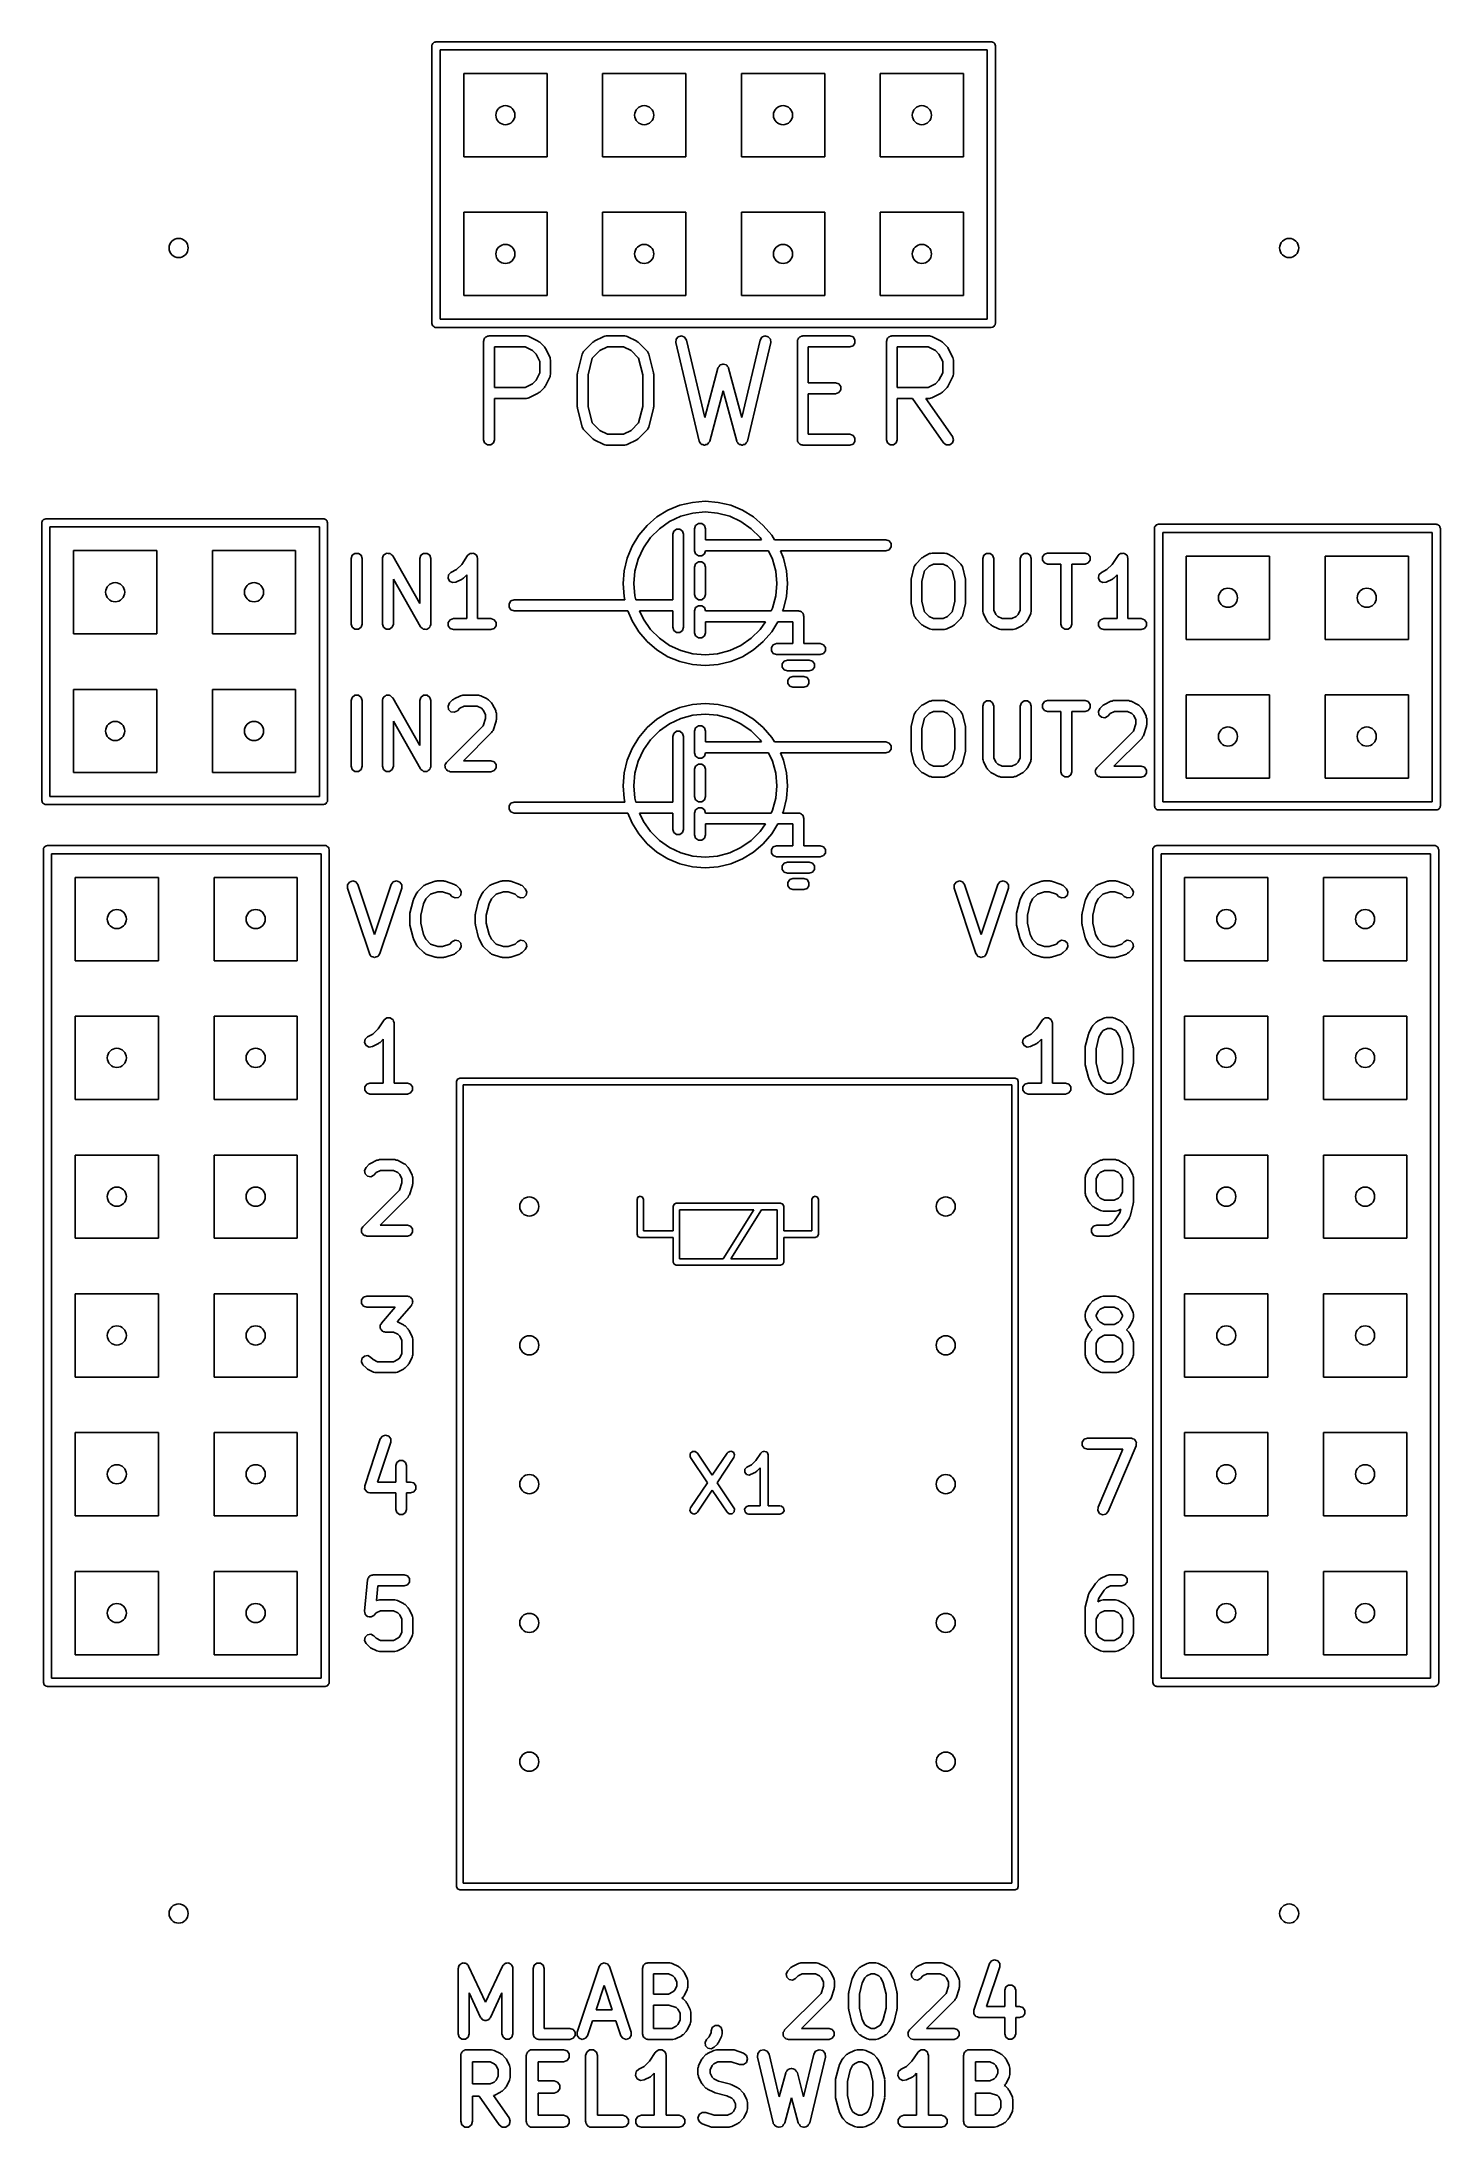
# Model space of a CAD drawing. Extents: x 0.3 to 1.31, y 0.25 to 1.75.
import ezdxf

# ---------------------------------------------------------------- set-up
doc = ezdxf.new("R2010")
doc.units = 0
doc.header["$MEASUREMENT"] = 0
doc.layers.add('BLACK', color=7, linetype='CONTINUOUS')

msp = doc.modelspace()

# ---------------------------------------------------------------- linework, layer by layer
at = {"layer": 'BLACK', "linetype": 'CONTINUOUS'}
for p, q in [((0.5825, 1.7462), (0.5826, 1.7463)), ((0.5825, 1.7461), (0.5825, 1.7462)), ((0.5825, 1.7457), (0.5825, 1.7461)), ((0.5825, 1.5457), (0.5825, 1.7457)), ((0.5826, 1.7463), (0.5827, 1.7467)), ((0.5827, 1.7467), (0.5832, 1.7473)), ((0.5832, 1.7473), (0.5835, 1.7479)), ((0.5835, 1.7479), (0.5838, 1.748)), ((0.5838, 1.748), (0.584, 1.7482)), ((0.584, 1.7482), (0.5847, 1.7484)), ((0.5847, 1.7484), (0.5854, 1.7486)), ((0.5854, 1.7486), (0.9854, 1.7486)), ((0.9854, 1.7486), (0.9858, 1.7486)), ((0.9858, 1.7486), (0.9859, 1.7486)), ((0.9859, 1.7486), (0.9861, 1.7485)), ((0.9861, 1.7485), (0.9864, 1.7484)), ((0.9864, 1.7484), (0.987, 1.748)), ((0.987, 1.748), (0.9877, 1.7476)), ((0.9877, 1.7476), (0.9878, 1.7473)), ((0.9878, 1.7473), (0.988, 1.7471)), ((0.988, 1.7471), (0.9881, 1.7464)), ((0.9881, 1.7464), (0.9884, 1.7457)), ((0.9884, 1.7457), (0.9884, 1.5457)), ((0.5884, 1.7427), (0.5884, 1.5486)), ((0.9825, 1.7427), (0.5884, 1.7427)), ((0.9825, 1.5486), (0.9825, 1.7427)), ((0.6054, 1.6657), (0.6054, 1.7257)), ((0.6054, 1.7257), (0.6654, 1.7257)), ((0.6654, 1.7257), (0.6654, 1.6657)), ((0.7054, 1.6657), (0.7054, 1.7257)), ((0.7054, 1.7257), (0.7654, 1.7257)), ((0.7654, 1.7257), (0.7654, 1.6657)), ((0.8054, 1.6657), (0.8054, 1.7257)), ((0.8054, 1.7257), (0.8654, 1.7257)), ((0.8654, 1.7257), (0.8654, 1.6657)), ((0.9054, 1.6657), (0.9054, 1.7257)), ((0.9054, 1.7257), (0.9654, 1.7257)), ((0.9654, 1.7257), (0.9654, 1.6657)), ((0.6654, 1.6657), (0.6054, 1.6657)), ((0.7654, 1.6657), (0.7054, 1.6657)), ((0.8654, 1.6657), (0.8054, 1.6657)), ((0.9654, 1.6657), (0.9054, 1.6657)), ((0.6054, 1.5657), (0.6054, 1.6257)), ((0.6054, 1.6257), (0.6654, 1.6257)), ((0.6654, 1.6257), (0.6654, 1.5657)), ((0.7054, 1.5657), (0.7054, 1.6257)), ((0.7054, 1.6257), (0.7654, 1.6257)), ((0.7654, 1.6257), (0.7654, 1.5657)), ((0.8054, 1.5657), (0.8054, 1.6257)), ((0.8054, 1.6257), (0.8654, 1.6257)), ((0.8654, 1.6257), (0.8654, 1.5657)), ((0.9054, 1.5657), (0.9054, 1.6257)), ((0.9054, 1.6257), (0.9654, 1.6257)), ((0.9654, 1.6257), (0.9654, 1.5657)), ((0.6654, 1.5657), (0.6054, 1.5657)), ((0.7654, 1.5657), (0.7054, 1.5657)), ((0.8654, 1.5657), (0.8054, 1.5657)), ((0.9654, 1.5657), (0.9054, 1.5657)), ((0.5884, 1.5486), (0.9825, 1.5486)), ((0.5827, 1.5449), (0.5825, 1.5457)), ((0.5829, 1.5442), (0.5827, 1.5449)), ((0.5831, 1.544), (0.5829, 1.5442)), ((0.5832, 1.5438), (0.5831, 1.544)), ((0.5838, 1.5434), (0.5832, 1.5438)), ((0.5844, 1.5429), (0.5838, 1.5434)), ((0.5848, 1.5428), (0.5844, 1.5429)), ((0.5849, 1.5428), (0.5848, 1.5428)), ((0.585, 1.5428), (0.5849, 1.5428)), ((0.5854, 1.5427), (0.585, 1.5428)), ((0.9854, 1.5427), (0.5854, 1.5427)), ((0.6197, 1.5327), (0.6198, 1.5333)), ((0.6197, 1.4618), (0.6197, 1.5327)), ((0.6198, 1.5339), (0.6202, 1.5344)), ((0.6198, 1.5333), (0.6198, 1.5339)), ((0.6202, 1.5344), (0.6204, 1.535)), ((0.6204, 1.535), (0.6209, 1.5354)), ((0.6209, 1.5354), (0.6213, 1.5359)), ((0.6213, 1.5359), (0.6219, 1.5361)), ((0.6219, 1.5361), (0.6224, 1.5364)), ((0.6224, 1.5364), (0.623, 1.5364)), ((0.623, 1.5364), (0.6236, 1.5366)), ((0.6236, 1.5366), (0.6506, 1.5366)), ((0.6506, 1.5366), (0.6515, 1.5364)), ((0.6515, 1.5364), (0.6524, 1.5362)), ((0.6524, 1.5362), (0.6591, 1.5329)), ((0.6591, 1.5329), (0.6596, 1.5324)), ((0.699, 1.5324), (0.6994, 1.5329)), ((0.6994, 1.5329), (0.7062, 1.5362)), ((0.7062, 1.5362), (0.7071, 1.5364)), ((0.7071, 1.5364), (0.708, 1.5366)), ((0.708, 1.5366), (0.7215, 1.5366)), ((0.7215, 1.5366), (0.7223, 1.5364)), ((0.7223, 1.5364), (0.7232, 1.5362)), ((0.7232, 1.5362), (0.73, 1.5329)), ((0.73, 1.5329), (0.7304, 1.5324)), ((0.7581, 1.5318), (0.7583, 1.5342)), ((0.7583, 1.5342), (0.7599, 1.5361)), ((0.7599, 1.5361), (0.7623, 1.5366)), ((0.7623, 1.5366), (0.7645, 1.5357)), ((0.7645, 1.5357), (0.7658, 1.5336)), ((0.7658, 1.5336), (0.779, 1.4779)), ((0.8056, 1.4779), (0.8189, 1.5336)), ((0.8189, 1.5336), (0.8201, 1.5357)), ((0.8201, 1.5357), (0.8224, 1.5366)), ((0.8224, 1.5366), (0.8247, 1.5361)), ((0.8247, 1.5361), (0.8263, 1.5342)), ((0.8263, 1.5342), (0.8265, 1.5318)), ((0.8458, 1.5327), (0.8459, 1.5333)), ((0.8458, 1.4618), (0.8458, 1.5327)), ((0.8459, 1.5339), (0.8463, 1.5344)), ((0.8459, 1.5333), (0.8459, 1.5339)), ((0.8463, 1.5344), (0.8465, 1.535)), ((0.8465, 1.535), (0.847, 1.5354)), ((0.847, 1.5354), (0.8474, 1.5359)), ((0.8474, 1.5359), (0.848, 1.5361)), ((0.848, 1.5361), (0.8485, 1.5364)), ((0.8485, 1.5364), (0.8491, 1.5364)), ((0.8491, 1.5364), (0.8497, 1.5366)), ((0.8497, 1.5366), (0.8834, 1.5366)), ((0.8834, 1.5366), (0.8858, 1.5359)), ((0.8858, 1.5359), (0.8872, 1.5339)), ((0.8872, 1.5339), (0.8872, 1.5315)), ((0.9099, 1.5327), (0.9101, 1.5333)), ((0.9099, 1.4618), (0.9099, 1.5327)), ((0.9101, 1.5339), (0.9104, 1.5344)), ((0.9101, 1.5333), (0.9101, 1.5339)), ((0.9104, 1.5344), (0.9106, 1.535)), ((0.9106, 1.535), (0.9111, 1.5354)), ((0.9111, 1.5354), (0.9115, 1.5359)), ((0.9115, 1.5359), (0.9121, 1.5361)), ((0.9121, 1.5361), (0.9126, 1.5364)), ((0.9126, 1.5364), (0.9132, 1.5364)), ((0.9132, 1.5364), (0.9138, 1.5366)), ((0.9138, 1.5366), (0.9408, 1.5366)), ((0.9408, 1.5366), (0.9417, 1.5364)), ((0.9417, 1.5364), (0.9426, 1.5362)), ((0.9426, 1.5362), (0.9493, 1.5329)), ((0.9493, 1.5329), (0.9498, 1.5324)), ((0.9862, 1.543), (0.9854, 1.5427)), ((0.9869, 1.5431), (0.9862, 1.543)), ((0.9871, 1.5433), (0.9869, 1.5431)), ((0.9873, 1.5434), (0.9871, 1.5433)), ((0.9877, 1.5441), (0.9873, 1.5434)), ((0.9882, 1.5447), (0.9877, 1.5441)), ((0.9883, 1.545), (0.9882, 1.5447)), ((0.9884, 1.5457), (0.9883, 1.5453)), ((0.9883, 1.5453), (0.9883, 1.5452)), ((0.9883, 1.5452), (0.9883, 1.545)), ((0.6497, 1.5288), (0.6275, 1.5288)), ((0.6275, 1.5288), (0.6275, 1.4995)), ((0.655, 1.5261), (0.6497, 1.5288)), ((0.6575, 1.5236), (0.655, 1.5261)), ((0.6602, 1.5183), (0.6575, 1.5236)), ((0.6596, 1.5324), (0.6601, 1.5321)), ((0.6601, 1.5321), (0.6635, 1.5287)), ((0.6602, 1.51), (0.6602, 1.5183)), ((0.6635, 1.5287), (0.6638, 1.5282)), ((0.6638, 1.5282), (0.6642, 1.5277)), ((0.6642, 1.5277), (0.6676, 1.521)), ((0.6676, 1.521), (0.6677, 1.5201)), ((0.6677, 1.5201), (0.668, 1.5192)), ((0.668, 1.5192), (0.668, 1.5091)), ((0.6873, 1.51), (0.6906, 1.5235)), ((0.6906, 1.5235), (0.6912, 1.5244)), ((0.6912, 1.5244), (0.6917, 1.5254)), ((0.6917, 1.5254), (0.6984, 1.5321)), ((0.698, 1.5206), (0.695, 1.5086)), ((0.7035, 1.5261), (0.698, 1.5206)), ((0.6984, 1.5321), (0.699, 1.5324)), ((0.7089, 1.5288), (0.7035, 1.5261)), ((0.7205, 1.5288), (0.7089, 1.5288)), ((0.7259, 1.5261), (0.7205, 1.5288)), ((0.7314, 1.5206), (0.7259, 1.5261)), ((0.7304, 1.5324), (0.731, 1.5321)), ((0.731, 1.5321), (0.7377, 1.5254)), ((0.7344, 1.5086), (0.7314, 1.5206)), ((0.7377, 1.5254), (0.7382, 1.5244)), ((0.7382, 1.5244), (0.7388, 1.5235)), ((0.7388, 1.5235), (0.7421, 1.51)), ((0.775, 1.4609), (0.7581, 1.5318)), ((0.8265, 1.5318), (0.8097, 1.4609)), ((0.8834, 1.5288), (0.8536, 1.5288)), ((0.8536, 1.5288), (0.8536, 1.5029)), ((0.8858, 1.5295), (0.8834, 1.5288)), ((0.8872, 1.5315), (0.8858, 1.5295)), ((0.9399, 1.5288), (0.9177, 1.5288)), ((0.9177, 1.5288), (0.9177, 1.4995)), ((0.9452, 1.5261), (0.9399, 1.5288)), ((0.9477, 1.5236), (0.9452, 1.5261)), ((0.9504, 1.5183), (0.9477, 1.5236)), ((0.9498, 1.5324), (0.9503, 1.5321)), ((0.9503, 1.5321), (0.9537, 1.5287)), ((0.9504, 1.51), (0.9504, 1.5183)), ((0.9537, 1.5287), (0.954, 1.5282)), ((0.954, 1.5282), (0.9544, 1.5277)), ((0.9544, 1.5277), (0.9578, 1.521)), ((0.9578, 1.521), (0.958, 1.5201)), ((0.958, 1.5201), (0.9582, 1.5192)), ((0.9582, 1.5192), (0.9582, 1.5091)), ((0.655, 1.5022), (0.6575, 1.5047)), ((0.6575, 1.5047), (0.6602, 1.51)), ((0.6676, 1.5073), (0.6642, 1.5006)), ((0.6677, 1.5082), (0.6676, 1.5073)), ((0.668, 1.5091), (0.6677, 1.5082)), ((0.6871, 1.5091), (0.6873, 1.5095)), ((0.6871, 1.4855), (0.6871, 1.5091)), ((0.6873, 1.5095), (0.6873, 1.51)), ((0.695, 1.5086), (0.695, 1.4859)), ((0.7344, 1.4859), (0.7344, 1.5086)), ((0.7421, 1.51), (0.7421, 1.5095)), ((0.7421, 1.5095), (0.7423, 1.5091)), ((0.7423, 1.5091), (0.7423, 1.4855)), ((0.779, 1.4779), (0.7885, 1.5135)), ((0.7885, 1.5135), (0.7886, 1.5137)), ((0.7886, 1.5139), (0.7893, 1.5147)), ((0.7886, 1.5137), (0.7886, 1.5139)), ((0.7893, 1.5147), (0.7898, 1.5155)), ((0.7898, 1.5155), (0.79, 1.5156)), ((0.79, 1.5156), (0.7902, 1.5158)), ((0.7902, 1.5158), (0.7912, 1.516)), ((0.7912, 1.516), (0.7921, 1.5164)), ((0.7921, 1.5164), (0.7923, 1.5163)), ((0.7923, 1.5163), (0.7925, 1.5164)), ((0.7925, 1.5164), (0.7935, 1.516)), ((0.7935, 1.516), (0.7945, 1.5158)), ((0.7945, 1.5158), (0.7946, 1.5156)), ((0.7946, 1.5156), (0.7948, 1.5155)), ((0.7948, 1.5155), (0.7954, 1.5147)), ((0.7954, 1.5147), (0.796, 1.5139)), ((0.796, 1.5139), (0.796, 1.5137)), ((0.796, 1.5137), (0.7961, 1.5135)), ((0.7961, 1.5135), (0.8056, 1.4779)), ((0.8536, 1.5029), (0.8733, 1.5029)), ((0.8733, 1.5029), (0.8756, 1.5021)), ((0.9452, 1.5022), (0.9477, 1.5047)), ((0.9477, 1.5047), (0.9504, 1.51)), ((0.9578, 1.5073), (0.9544, 1.5006)), ((0.958, 1.5082), (0.9578, 1.5073)), ((0.9582, 1.5091), (0.958, 1.5082)), ((0.6275, 1.4995), (0.6497, 1.4995)), ((0.6506, 1.4916), (0.6275, 1.4916)), ((0.6275, 1.4916), (0.6275, 1.4618)), ((0.6497, 1.4995), (0.655, 1.5022)), ((0.6515, 1.4919), (0.6506, 1.4916)), ((0.6524, 1.4921), (0.6515, 1.4919)), ((0.6591, 1.4954), (0.6524, 1.4921)), ((0.6596, 1.4959), (0.6591, 1.4954)), ((0.6601, 1.4962), (0.6596, 1.4959)), ((0.6635, 1.4995), (0.6601, 1.4962)), ((0.6638, 1.5001), (0.6635, 1.4995)), ((0.6642, 1.5006), (0.6638, 1.5001)), ((0.7923, 1.4972), (0.7826, 1.4608)), ((0.802, 1.4608), (0.7923, 1.4972)), ((0.8733, 1.495), (0.8536, 1.495)), ((0.8536, 1.495), (0.8536, 1.4658)), ((0.8756, 1.4958), (0.8733, 1.495)), ((0.8756, 1.5021), (0.8771, 1.5002)), ((0.8771, 1.4977), (0.8756, 1.4958)), ((0.8771, 1.5002), (0.8771, 1.4977)), ((0.9177, 1.4995), (0.9399, 1.4995)), ((0.9286, 1.4916), (0.9177, 1.4916)), ((0.9177, 1.4916), (0.9177, 1.4618)), ((0.9511, 1.4596), (0.9286, 1.4916)), ((0.9408, 1.4916), (0.9382, 1.4916)), ((0.9382, 1.4916), (0.9575, 1.4641)), ((0.9399, 1.4995), (0.9452, 1.5022)), ((0.9417, 1.4919), (0.9408, 1.4916)), ((0.9426, 1.4921), (0.9417, 1.4919)), ((0.9493, 1.4954), (0.9426, 1.4921)), ((0.9498, 1.4959), (0.9493, 1.4954)), ((0.9503, 1.4962), (0.9498, 1.4959)), ((0.9537, 1.4995), (0.9503, 1.4962)), ((0.954, 1.5001), (0.9537, 1.4995)), ((0.9544, 1.5006), (0.954, 1.5001)), ((0.6873, 1.485), (0.6871, 1.4855)), ((0.6873, 1.4845), (0.6873, 1.485)), ((0.6906, 1.471), (0.6873, 1.4845)), ((0.695, 1.4859), (0.698, 1.474)), ((0.698, 1.474), (0.7035, 1.4684)), ((0.7259, 1.4684), (0.7314, 1.474)), ((0.7314, 1.474), (0.7344, 1.4859)), ((0.7421, 1.4845), (0.7388, 1.471)), ((0.7423, 1.4855), (0.7421, 1.485)), ((0.7421, 1.485), (0.7421, 1.4845)), ((0.6204, 1.4595), (0.6197, 1.4618)), ((0.6224, 1.4581), (0.6204, 1.4595)), ((0.6248, 1.4581), (0.6224, 1.4581)), ((0.6268, 1.4595), (0.6248, 1.4581)), ((0.6275, 1.4618), (0.6268, 1.4595)), ((0.6912, 1.4701), (0.6906, 1.471)), ((0.6917, 1.4692), (0.6912, 1.4701)), ((0.6984, 1.4624), (0.6917, 1.4692)), ((0.699, 1.4621), (0.6984, 1.4624)), ((0.6994, 1.4617), (0.699, 1.4621)), ((0.7062, 1.4583), (0.6994, 1.4617)), ((0.7035, 1.4684), (0.7089, 1.4658)), ((0.7071, 1.4582), (0.7062, 1.4583)), ((0.708, 1.4579), (0.7071, 1.4582)), ((0.7215, 1.4579), (0.708, 1.4579)), ((0.7089, 1.4658), (0.7205, 1.4658)), ((0.7205, 1.4658), (0.7259, 1.4684)), ((0.7223, 1.4582), (0.7215, 1.4579)), ((0.7232, 1.4583), (0.7223, 1.4582)), ((0.73, 1.4617), (0.7232, 1.4583)), ((0.7304, 1.4621), (0.73, 1.4617)), ((0.731, 1.4624), (0.7304, 1.4621)), ((0.7377, 1.4692), (0.731, 1.4624)), ((0.7382, 1.4701), (0.7377, 1.4692)), ((0.7388, 1.471), (0.7382, 1.4701)), ((0.7751, 1.4607), (0.775, 1.4609)), ((0.7752, 1.4604), (0.7751, 1.4607)), ((0.7758, 1.4597), (0.7752, 1.4604)), ((0.7763, 1.4588), (0.7758, 1.4597)), ((0.7765, 1.4587), (0.7763, 1.4588)), ((0.7767, 1.4585), (0.7765, 1.4587)), ((0.7776, 1.4583), (0.7767, 1.4585)), ((0.7785, 1.4579), (0.7776, 1.4583)), ((0.7788, 1.458), (0.7785, 1.4579)), ((0.779, 1.4579), (0.7788, 1.458)), ((0.7799, 1.4583), (0.779, 1.4579)), ((0.7809, 1.4585), (0.7799, 1.4583)), ((0.7811, 1.4587), (0.7809, 1.4585)), ((0.7813, 1.4588), (0.7811, 1.4587)), ((0.7818, 1.4596), (0.7813, 1.4588)), ((0.7825, 1.4603), (0.7818, 1.4596)), ((0.7826, 1.4608), (0.7825, 1.4606)), ((0.7825, 1.4606), (0.7825, 1.4603)), ((0.8022, 1.4606), (0.802, 1.4608)), ((0.8022, 1.4603), (0.8022, 1.4606)), ((0.8028, 1.4596), (0.8022, 1.4603)), ((0.8033, 1.4588), (0.8028, 1.4596)), ((0.8036, 1.4587), (0.8033, 1.4588)), ((0.8038, 1.4585), (0.8036, 1.4587)), ((0.8047, 1.4583), (0.8038, 1.4585)), ((0.8056, 1.4579), (0.8047, 1.4583)), ((0.8059, 1.458), (0.8056, 1.4579)), ((0.8061, 1.4579), (0.8059, 1.458)), ((0.807, 1.4583), (0.8061, 1.4579)), ((0.808, 1.4585), (0.807, 1.4583)), ((0.8081, 1.4587), (0.808, 1.4585)), ((0.8084, 1.4588), (0.8081, 1.4587)), ((0.8089, 1.4597), (0.8084, 1.4588)), ((0.8095, 1.4604), (0.8089, 1.4597)), ((0.8097, 1.4609), (0.8095, 1.4607)), ((0.8095, 1.4607), (0.8095, 1.4604)), ((0.8459, 1.4612), (0.8458, 1.4618)), ((0.8459, 1.4606), (0.8459, 1.4612)), ((0.8463, 1.4601), (0.8459, 1.4606)), ((0.8465, 1.4595), (0.8463, 1.4601)), ((0.847, 1.4592), (0.8465, 1.4595)), ((0.8474, 1.4587), (0.847, 1.4592)), ((0.848, 1.4585), (0.8474, 1.4587)), ((0.8485, 1.4581), (0.848, 1.4585)), ((0.8491, 1.4581), (0.8485, 1.4581)), ((0.8497, 1.4579), (0.8491, 1.4581)), ((0.8834, 1.4579), (0.8497, 1.4579)), ((0.8536, 1.4658), (0.8834, 1.4658)), ((0.8834, 1.4658), (0.8858, 1.465)), ((0.8858, 1.4587), (0.8834, 1.4579)), ((0.8858, 1.465), (0.8872, 1.4631)), ((0.8872, 1.4606), (0.8858, 1.4587)), ((0.8872, 1.4631), (0.8872, 1.4606)), ((0.9106, 1.4595), (0.9099, 1.4618)), ((0.9126, 1.4581), (0.9106, 1.4595)), ((0.915, 1.4581), (0.9126, 1.4581)), ((0.917, 1.4595), (0.915, 1.4581)), ((0.9177, 1.4618), (0.917, 1.4595)), ((0.953, 1.4581), (0.9511, 1.4596)), ((0.9555, 1.4581), (0.953, 1.4581)), ((0.9574, 1.4595), (0.9555, 1.4581)), ((0.9582, 1.4618), (0.9574, 1.4595)), ((0.9575, 1.4641), (0.9582, 1.4618)), ((0.7525, 1.411), (0.7611, 1.4146)), ((0.7611, 1.4146), (0.7701, 1.4167)), ((0.7701, 1.4167), (0.7794, 1.4175)), ((0.7794, 1.4175), (0.7886, 1.4167)), ((0.7886, 1.4167), (0.7977, 1.4146)), ((0.7977, 1.4146), (0.8063, 1.411)), ((0.3014, 1.4025), (0.3015, 1.4026)), ((0.3014, 1.4024), (0.3014, 1.4025)), ((0.3014, 1.402), (0.3014, 1.4024)), ((0.3014, 1.202), (0.3014, 1.402)), ((0.3015, 1.4026), (0.3016, 1.403)), ((0.3016, 1.403), (0.302, 1.4036)), ((0.302, 1.4036), (0.3024, 1.4042)), ((0.3024, 1.4042), (0.3027, 1.4043)), ((0.3027, 1.4043), (0.3029, 1.4045)), ((0.3029, 1.4045), (0.3036, 1.4047)), ((0.3036, 1.4047), (0.3043, 1.4049)), ((0.3043, 1.4049), (0.5043, 1.4049)), ((0.3073, 1.399), (0.3073, 1.2049)), ((0.5014, 1.399), (0.3073, 1.399)), ((0.5014, 1.2049), (0.5014, 1.399)), ((0.5043, 1.4049), (0.5047, 1.4049)), ((0.5047, 1.4049), (0.5048, 1.4049)), ((0.5048, 1.4049), (0.505, 1.4048)), ((0.505, 1.4048), (0.5053, 1.4047)), ((0.5053, 1.4047), (0.5059, 1.4043)), ((0.5059, 1.4043), (0.5066, 1.4039)), ((0.5066, 1.4039), (0.5067, 1.4036)), ((0.5067, 1.4036), (0.5069, 1.4034)), ((0.5069, 1.4034), (0.507, 1.4027)), ((0.507, 1.4027), (0.5073, 1.402)), ((0.5073, 1.402), (0.5073, 1.202)), ((0.7315, 1.3931), (0.7375, 1.4001)), ((0.7375, 1.4001), (0.7446, 1.4062)), ((0.7463, 1.3977), (0.7399, 1.3914)), ((0.7446, 1.4062), (0.7525, 1.411)), ((0.7536, 1.4029), (0.7463, 1.3977)), ((0.7618, 1.4067), (0.7536, 1.4029)), ((0.7567, 1.396), (0.7586, 1.3974)), ((0.7586, 1.3974), (0.7611, 1.3974)), ((0.7611, 1.3974), (0.763, 1.396)), ((0.7704, 1.409), (0.7618, 1.4067)), ((0.7794, 1.4098), (0.7704, 1.409)), ((0.7717, 1.3976), (0.7724, 1.4)), ((0.7717, 1.3819), (0.7717, 1.3976)), ((0.7724, 1.4), (0.7744, 1.4014)), ((0.7744, 1.4014), (0.7768, 1.4014)), ((0.7768, 1.4014), (0.7788, 1.4)), ((0.7788, 1.4), (0.7795, 1.3976)), ((0.7883, 1.409), (0.7794, 1.4098)), ((0.7795, 1.3976), (0.7795, 1.3898)), ((0.797, 1.4067), (0.7883, 1.409)), ((0.8051, 1.4029), (0.797, 1.4067)), ((0.8125, 1.3977), (0.8051, 1.4029)), ((0.8063, 1.411), (0.8142, 1.4062)), ((0.8189, 1.3914), (0.8125, 1.3977)), ((0.8142, 1.4062), (0.8212, 1.4001)), ((0.8212, 1.4001), (0.8273, 1.3931)), ((1.103, 1.3985), (1.1031, 1.3987)), ((1.103, 1.3984), (1.103, 1.3985)), ((1.103, 1.398), (1.103, 1.3984)), ((1.103, 1.198), (1.103, 1.398)), ((1.1031, 1.399), (1.1036, 1.3996)), ((1.1031, 1.3987), (1.1031, 1.399)), ((1.1036, 1.3996), (1.104, 1.4003)), ((1.104, 1.4003), (1.1043, 1.4004)), ((1.1043, 1.4004), (1.1044, 1.4006)), ((1.1044, 1.4006), (1.1052, 1.4007)), ((1.1052, 1.4007), (1.1059, 1.401)), ((1.1059, 1.401), (1.3059, 1.401)), ((1.3059, 1.401), (1.3063, 1.4009)), ((1.3063, 1.4009), (1.3064, 1.4009)), ((1.3064, 1.4009), (1.3065, 1.4009)), ((1.3065, 1.4009), (1.3069, 1.4008)), ((1.3069, 1.4008), (1.3075, 1.4003)), ((1.3075, 1.4003), (1.3082, 1.3999)), ((1.3082, 1.3999), (1.3083, 1.3997)), ((1.3083, 1.3997), (1.3085, 1.3995)), ((1.3085, 1.3995), (1.3086, 1.3988)), ((1.3086, 1.3988), (1.3089, 1.398)), ((1.3089, 1.398), (1.3089, 1.198)), ((0.7231, 1.3766), (0.7266, 1.3851)), ((0.7266, 1.3851), (0.7315, 1.3931)), ((0.7348, 1.384), (0.731, 1.3759)), ((0.7399, 1.3914), (0.7348, 1.384)), ((0.7559, 1.3937), (0.7567, 1.396)), ((0.7559, 1.3465), (0.7559, 1.3937)), ((0.763, 1.396), (0.7638, 1.3937)), ((0.7638, 1.3937), (0.7638, 1.3268)), ((0.7795, 1.3898), (0.82, 1.3898)), ((0.82, 1.3898), (0.8189, 1.3914)), ((0.8273, 1.3931), (0.8293, 1.3898)), ((0.8293, 1.3898), (0.9094, 1.3898)), ((0.9094, 1.3898), (0.9118, 1.389)), ((0.9118, 1.3826), (0.9094, 1.3819)), ((0.9118, 1.389), (0.9132, 1.387)), ((0.9132, 1.3846), (0.9118, 1.3826)), ((0.9132, 1.387), (0.9132, 1.3846)), ((1.1089, 1.3951), (1.1089, 1.201)), ((1.303, 1.3951), (1.1089, 1.3951)), ((1.303, 1.201), (1.303, 1.3951)), ((0.3243, 1.322), (0.3243, 1.382)), ((0.3243, 1.382), (0.3843, 1.382)), ((0.3843, 1.382), (0.3843, 1.322)), ((0.4243, 1.322), (0.4243, 1.382)), ((0.4243, 1.382), (0.4843, 1.382)), ((0.4843, 1.382), (0.4843, 1.322)), ((0.5243, 1.3763), (0.5251, 1.3786)), ((0.5243, 1.329), (0.5243, 1.3763)), ((0.5251, 1.3786), (0.527, 1.38)), ((0.527, 1.38), (0.5295, 1.38)), ((0.5295, 1.38), (0.5314, 1.3786)), ((0.5314, 1.3786), (0.5322, 1.3763)), ((0.5322, 1.3763), (0.5322, 1.329)), ((0.5468, 1.3767), (0.5472, 1.3776)), ((0.5469, 1.3765), (0.5468, 1.3767)), ((0.5468, 1.3763), (0.5469, 1.3765)), ((0.5468, 1.329), (0.5468, 1.3763)), ((0.5472, 1.3776), (0.5476, 1.3786)), ((0.5476, 1.3786), (0.5477, 1.3787)), ((0.5477, 1.3787), (0.5478, 1.3789)), ((0.5478, 1.3789), (0.5487, 1.3794)), ((0.5487, 1.3794), (0.5495, 1.38)), ((0.5495, 1.38), (0.5497, 1.38)), ((0.5497, 1.38), (0.5499, 1.3801)), ((0.5499, 1.3801), (0.5509, 1.38)), ((0.5509, 1.38), (0.552, 1.38)), ((0.552, 1.38), (0.5521, 1.3799)), ((0.5521, 1.3799), (0.5524, 1.3799)), ((0.5524, 1.3799), (0.5531, 1.3792)), ((0.5531, 1.3792), (0.5539, 1.3786)), ((0.5539, 1.3786), (0.554, 1.3784)), ((0.554, 1.3784), (0.5542, 1.3782)), ((0.5542, 1.3782), (0.5738, 1.3439)), ((0.5738, 1.3763), (0.5745, 1.3786)), ((0.5738, 1.3439), (0.5738, 1.3763)), ((0.5745, 1.3786), (0.5765, 1.38)), ((0.5765, 1.38), (0.579, 1.38)), ((0.579, 1.38), (0.5809, 1.3786)), ((0.5809, 1.3786), (0.5817, 1.3763)), ((0.5817, 1.3763), (0.5817, 1.329)), ((0.5962, 1.3663), (0.6001, 1.3683)), ((0.6001, 1.3683), (0.6039, 1.372)), ((0.6039, 1.372), (0.6082, 1.3785)), ((0.6082, 1.3785), (0.6083, 1.3785)), ((0.6083, 1.3786), (0.6092, 1.3793)), ((0.6083, 1.3785), (0.6083, 1.3786)), ((0.6092, 1.3793), (0.6101, 1.38)), ((0.6101, 1.38), (0.6102, 1.38)), ((0.6102, 1.38), (0.6103, 1.38)), ((0.6103, 1.38), (0.6114, 1.38)), ((0.6114, 1.38), (0.6125, 1.3801)), ((0.6125, 1.3801), (0.6126, 1.38)), ((0.6126, 1.38), (0.6127, 1.38)), ((0.6127, 1.38), (0.6136, 1.3793)), ((0.6136, 1.3793), (0.6146, 1.3787)), ((0.6146, 1.3787), (0.6146, 1.3786)), ((0.6146, 1.3786), (0.6147, 1.3786)), ((0.6147, 1.3786), (0.615, 1.3775)), ((0.615, 1.3775), (0.6154, 1.3764)), ((0.6154, 1.3764), (0.6154, 1.3763)), ((0.6154, 1.3763), (0.6154, 1.3763)), ((0.6154, 1.3763), (0.6154, 1.333)), ((0.7202, 1.3583), (0.7209, 1.3675)), ((0.7209, 1.3675), (0.7231, 1.3766)), ((0.731, 1.3759), (0.7287, 1.3672)), ((0.7724, 1.3796), (0.7717, 1.3819)), ((0.7717, 1.3701), (0.7724, 1.3724)), ((0.7717, 1.3504), (0.7717, 1.3701)), ((0.7744, 1.3781), (0.7724, 1.3796)), ((0.7724, 1.3724), (0.7744, 1.3738)), ((0.7768, 1.3781), (0.7744, 1.3781)), ((0.7744, 1.3738), (0.7768, 1.3738)), ((0.7788, 1.3796), (0.7768, 1.3781)), ((0.7768, 1.3738), (0.7788, 1.3724)), ((0.7795, 1.3819), (0.7788, 1.3796)), ((0.7788, 1.3724), (0.7795, 1.3701)), ((0.825, 1.3819), (0.7795, 1.3819)), ((0.7795, 1.3701), (0.7795, 1.3504)), ((0.8278, 1.3759), (0.825, 1.3819)), ((0.8301, 1.3672), (0.8278, 1.3759)), ((0.9094, 1.3819), (0.8335, 1.3819)), ((0.8335, 1.3819), (0.8357, 1.3766)), ((0.8357, 1.3766), (0.8379, 1.3675)), ((0.8379, 1.3675), (0.8386, 1.3583)), ((0.9277, 1.3615), (0.9299, 1.3705)), ((0.9299, 1.3705), (0.9305, 1.3714)), ((0.9305, 1.3714), (0.931, 1.3723)), ((0.931, 1.3723), (0.9355, 1.3768)), ((0.9373, 1.3675), (0.9354, 1.36)), ((0.9355, 1.3768), (0.936, 1.3771)), ((0.936, 1.3771), (0.9365, 1.3775)), ((0.9365, 1.3775), (0.941, 1.3798)), ((0.9406, 1.3708), (0.9373, 1.3675)), ((0.9437, 1.3723), (0.9406, 1.3708)), ((0.941, 1.3798), (0.9419, 1.3799)), ((0.9419, 1.3799), (0.9428, 1.3802)), ((0.9428, 1.3802), (0.9517, 1.3802)), ((0.9508, 1.3723), (0.9437, 1.3723)), ((0.9539, 1.3708), (0.9508, 1.3723)), ((0.9517, 1.3802), (0.9526, 1.3799)), ((0.9526, 1.3799), (0.9535, 1.3798)), ((0.9535, 1.3798), (0.958, 1.3775)), ((0.9572, 1.3675), (0.9539, 1.3708)), ((0.9591, 1.36), (0.9572, 1.3675)), ((0.958, 1.3775), (0.9585, 1.3771)), ((0.9585, 1.3771), (0.959, 1.3768)), ((0.959, 1.3768), (0.9635, 1.3723)), ((0.9635, 1.3723), (0.964, 1.3714)), ((0.964, 1.3714), (0.9646, 1.3705)), ((0.9646, 1.3705), (0.9668, 1.3615)), ((0.9793, 1.3763), (0.9801, 1.3786)), ((0.9793, 1.338), (0.9793, 1.3763)), ((0.9801, 1.3786), (0.982, 1.38)), ((0.982, 1.38), (0.9845, 1.38)), ((0.9845, 1.38), (0.9864, 1.3786)), ((0.9864, 1.3786), (0.9872, 1.3763)), ((0.9872, 1.3763), (0.9872, 1.339)), ((1.0063, 1.3763), (1.0071, 1.3786)), ((1.0063, 1.339), (1.0063, 1.3763)), ((1.0071, 1.3786), (1.009, 1.38)), ((1.009, 1.38), (1.0115, 1.38)), ((1.0115, 1.38), (1.0134, 1.3786)), ((1.0134, 1.3786), (1.0142, 1.3763)), ((1.0142, 1.3763), (1.0142, 1.338)), ((1.0222, 1.3775), (1.0237, 1.3795)), ((1.0222, 1.3751), (1.0222, 1.3775)), ((1.0237, 1.3731), (1.0222, 1.3751)), ((1.0237, 1.3795), (1.026, 1.3802)), ((1.026, 1.3723), (1.0237, 1.3731)), ((1.026, 1.3802), (1.053, 1.3802)), ((1.0356, 1.3723), (1.026, 1.3723)), ((1.0356, 1.329), (1.0356, 1.3723)), ((1.053, 1.3723), (1.0434, 1.3723)), ((1.0434, 1.3723), (1.0434, 1.329)), ((1.053, 1.3802), (1.0553, 1.3795)), ((1.0553, 1.3731), (1.053, 1.3723)), ((1.0553, 1.3795), (1.0567, 1.3775)), ((1.0567, 1.3751), (1.0553, 1.3731)), ((1.0567, 1.3775), (1.0567, 1.3751)), ((1.0647, 1.3663), (1.0687, 1.3683)), ((1.0687, 1.3683), (1.0724, 1.372)), ((1.0724, 1.372), (1.0767, 1.3785)), ((1.0767, 1.3785), (1.0768, 1.3785)), ((1.0768, 1.3786), (1.0777, 1.3793)), ((1.0768, 1.3785), (1.0768, 1.3786)), ((1.0777, 1.3793), (1.0786, 1.38)), ((1.0786, 1.38), (1.0787, 1.38)), ((1.0787, 1.38), (1.0788, 1.38)), ((1.0788, 1.38), (1.0799, 1.38)), ((1.0799, 1.38), (1.081, 1.3801)), ((1.081, 1.3801), (1.0811, 1.38)), ((1.0811, 1.38), (1.0812, 1.38)), ((1.0812, 1.38), (1.0821, 1.3793)), ((1.0821, 1.3793), (1.0831, 1.3787)), ((1.0831, 1.3787), (1.0831, 1.3786)), ((1.0831, 1.3786), (1.0832, 1.3786)), ((1.0832, 1.3786), (1.0835, 1.3775)), ((1.0835, 1.3775), (1.0839, 1.3764)), ((1.0839, 1.3764), (1.0839, 1.3763)), ((1.0839, 1.3763), (1.0839, 1.3763)), ((1.0839, 1.3763), (1.0839, 1.333)), ((1.1259, 1.318), (1.1259, 1.378)), ((1.1259, 1.378), (1.1859, 1.378)), ((1.1859, 1.378), (1.1859, 1.318)), ((1.2259, 1.318), (1.2259, 1.378)), ((1.2259, 1.378), (1.2859, 1.378)), ((1.2859, 1.378), (1.2859, 1.318)), ((0.5743, 1.3271), (0.5547, 1.3614)), ((0.5547, 1.3614), (0.5547, 1.329)), ((0.5941, 1.3622), (0.5945, 1.3646)), ((0.5952, 1.36), (0.5941, 1.3622)), ((0.5945, 1.3646), (0.5962, 1.3663)), ((0.5973, 1.3589), (0.5952, 1.36)), ((0.5997, 1.3593), (0.5973, 1.3589)), ((0.6042, 1.3615), (0.5997, 1.3593)), ((0.6047, 1.3619), (0.6042, 1.3615)), ((0.6053, 1.3622), (0.6047, 1.3619)), ((0.6075, 1.3645), (0.6053, 1.3622)), ((0.6075, 1.333), (0.6075, 1.3645)), ((0.7209, 1.349), (0.7202, 1.3583)), ((0.7287, 1.3672), (0.7279, 1.3583)), ((0.7279, 1.3583), (0.7287, 1.3493)), ((0.8309, 1.3583), (0.8301, 1.3672)), ((0.8301, 1.3493), (0.8309, 1.3583)), ((0.8386, 1.3583), (0.8379, 1.349)), ((0.9276, 1.3605), (0.9277, 1.361)), ((0.9276, 1.3448), (0.9276, 1.3605)), ((0.9277, 1.361), (0.9277, 1.3615)), ((0.9354, 1.36), (0.9354, 1.3453)), ((0.9591, 1.3453), (0.9591, 1.36)), ((0.9668, 1.3615), (0.9668, 1.361)), ((0.9668, 1.361), (0.9669, 1.3605)), ((0.9669, 1.3605), (0.9669, 1.3448)), ((1.0626, 1.3622), (1.063, 1.3646)), ((1.0637, 1.36), (1.0626, 1.3622)), ((1.063, 1.3646), (1.0647, 1.3663)), ((1.0658, 1.3589), (1.0637, 1.36)), ((1.0682, 1.3593), (1.0658, 1.3589)), ((1.0727, 1.3615), (1.0682, 1.3593)), ((1.0732, 1.3619), (1.0727, 1.3615)), ((1.0738, 1.3622), (1.0732, 1.3619)), ((1.076, 1.3645), (1.0738, 1.3622)), ((1.076, 1.333), (1.076, 1.3645)), ((0.638, 1.3437), (0.6394, 1.3457)), ((0.638, 1.3413), (0.638, 1.3437)), ((0.6394, 1.3393), (0.638, 1.3413)), ((0.6394, 1.3457), (0.6417, 1.3465)), ((0.6417, 1.3386), (0.6394, 1.3393)), ((0.6417, 1.3465), (0.7215, 1.3465)), ((0.7237, 1.3386), (0.6417, 1.3386)), ((0.7215, 1.3465), (0.7209, 1.349)), ((0.7266, 1.3314), (0.7237, 1.3386)), ((0.7287, 1.3493), (0.7294, 1.3465)), ((0.7294, 1.3465), (0.7559, 1.3465)), ((0.7559, 1.3386), (0.7319, 1.3386)), ((0.7319, 1.3386), (0.7348, 1.3325)), ((0.7559, 1.3268), (0.7559, 1.3386)), ((0.7724, 1.3481), (0.7717, 1.3504)), ((0.7717, 1.3386), (0.7724, 1.3409)), ((0.7717, 1.3228), (0.7717, 1.3386)), ((0.7744, 1.3466), (0.7724, 1.3481)), ((0.7724, 1.3409), (0.7744, 1.3423)), ((0.7768, 1.3466), (0.7744, 1.3466)), ((0.7744, 1.3423), (0.7768, 1.3423)), ((0.7788, 1.3481), (0.7768, 1.3466)), ((0.7768, 1.3423), (0.7788, 1.3409)), ((0.7795, 1.3504), (0.7788, 1.3481)), ((0.7788, 1.3409), (0.7795, 1.3386)), ((0.7795, 1.3386), (0.8268, 1.3386)), ((0.8268, 1.3386), (0.8278, 1.3406)), ((0.8278, 1.3406), (0.8301, 1.3493)), ((0.8357, 1.34), (0.8351, 1.3386)), ((0.8351, 1.3386), (0.8465, 1.3386)), ((0.8379, 1.349), (0.8357, 1.34)), ((0.8465, 1.3386), (0.847, 1.3384)), ((0.847, 1.3384), (0.8477, 1.3384)), ((0.8477, 1.3384), (0.8482, 1.338)), ((0.8482, 1.338), (0.8488, 1.3378)), ((0.8488, 1.3378), (0.8491, 1.3373)), ((0.9277, 1.3443), (0.9276, 1.3448)), ((0.9277, 1.3438), (0.9277, 1.3443)), ((0.9299, 1.3348), (0.9277, 1.3438)), ((0.9354, 1.3453), (0.9373, 1.3378)), ((0.9373, 1.3378), (0.9406, 1.3345)), ((0.9539, 1.3345), (0.9572, 1.3378)), ((0.9572, 1.3378), (0.9591, 1.3453)), ((0.9668, 1.3438), (0.9646, 1.3348)), ((0.9669, 1.3448), (0.9668, 1.3443)), ((0.9668, 1.3443), (0.9668, 1.3438)), ((0.9796, 1.3372), (0.9793, 1.338)), ((0.9872, 1.339), (0.9887, 1.3359)), ((1.0048, 1.3359), (1.0063, 1.339)), ((1.0142, 1.338), (1.0139, 1.3372)), ((0.5251, 1.3267), (0.5243, 1.329)), ((0.527, 1.3253), (0.5251, 1.3267)), ((0.5295, 1.3253), (0.527, 1.3253)), ((0.5314, 1.3267), (0.5295, 1.3253)), ((0.5322, 1.329), (0.5314, 1.3267)), ((0.5476, 1.3267), (0.5468, 1.329)), ((0.5495, 1.3253), (0.5476, 1.3267)), ((0.552, 1.3253), (0.5495, 1.3253)), ((0.5539, 1.3267), (0.552, 1.3253)), ((0.5547, 1.329), (0.5539, 1.3267)), ((0.5745, 1.3269), (0.5743, 1.3271)), ((0.5745, 1.3267), (0.5745, 1.3269)), ((0.5754, 1.3261), (0.5745, 1.3267)), ((0.5761, 1.3254), (0.5754, 1.3261)), ((0.5763, 1.3254), (0.5761, 1.3254)), ((0.5765, 1.3253), (0.5763, 1.3254)), ((0.5775, 1.3253), (0.5765, 1.3253)), ((0.5785, 1.3252), (0.5775, 1.3253)), ((0.5787, 1.3253), (0.5785, 1.3252)), ((0.579, 1.3253), (0.5787, 1.3253)), ((0.5798, 1.3259), (0.579, 1.3253)), ((0.5806, 1.3264), (0.5798, 1.3259)), ((0.5807, 1.3266), (0.5806, 1.3264)), ((0.5809, 1.3267), (0.5807, 1.3266)), ((0.5812, 1.3277), (0.5809, 1.3267)), ((0.5816, 1.3286), (0.5812, 1.3277)), ((0.5817, 1.329), (0.5816, 1.3288)), ((0.5816, 1.3288), (0.5816, 1.3286)), ((0.5942, 1.3302), (0.5957, 1.3322)), ((0.5942, 1.3278), (0.5942, 1.3302)), ((0.5957, 1.3258), (0.5942, 1.3278)), ((0.5957, 1.3322), (0.598, 1.333)), ((0.598, 1.3251), (0.5957, 1.3258)), ((0.598, 1.333), (0.6075, 1.333)), ((0.625, 1.3251), (0.598, 1.3251)), ((0.6154, 1.333), (0.625, 1.333)), ((0.625, 1.333), (0.6273, 1.3322)), ((0.6273, 1.3258), (0.625, 1.3251)), ((0.6273, 1.3322), (0.6287, 1.3302)), ((0.6287, 1.3278), (0.6273, 1.3258)), ((0.6287, 1.3302), (0.6287, 1.3278)), ((0.7315, 1.3235), (0.7266, 1.3314)), ((0.7375, 1.3164), (0.7315, 1.3235)), ((0.7348, 1.3325), (0.7399, 1.3252)), ((0.7399, 1.3252), (0.7463, 1.3188)), ((0.7567, 1.3245), (0.7559, 1.3268)), ((0.7586, 1.323), (0.7567, 1.3245)), ((0.7611, 1.323), (0.7586, 1.323)), ((0.763, 1.3245), (0.7611, 1.323)), ((0.7638, 1.3268), (0.763, 1.3245)), ((0.7724, 1.3205), (0.7717, 1.3228)), ((0.7795, 1.3228), (0.7788, 1.3205)), ((0.8227, 1.3307), (0.7795, 1.3307)), ((0.7795, 1.3307), (0.7795, 1.3228)), ((0.8125, 1.3188), (0.8189, 1.3252)), ((0.8189, 1.3252), (0.8227, 1.3307)), ((0.8273, 1.3235), (0.8212, 1.3164)), ((0.8317, 1.3307), (0.8273, 1.3235)), ((0.8425, 1.3307), (0.8317, 1.3307)), ((0.8425, 1.315), (0.8425, 1.3307)), ((0.8491, 1.3373), (0.8496, 1.337)), ((0.8496, 1.337), (0.8498, 1.3364)), ((0.8498, 1.3364), (0.8502, 1.3359)), ((0.8502, 1.3359), (0.8502, 1.3352)), ((0.8502, 1.3352), (0.8504, 1.3346)), ((0.8504, 1.3346), (0.8504, 1.315)), ((0.9305, 1.3339), (0.9299, 1.3348)), ((0.931, 1.333), (0.9305, 1.3339)), ((0.9355, 1.3285), (0.931, 1.333)), ((0.936, 1.3282), (0.9355, 1.3285)), ((0.9365, 1.3278), (0.936, 1.3282)), ((0.941, 1.3255), (0.9365, 1.3278)), ((0.9406, 1.3345), (0.9437, 1.333)), ((0.9419, 1.3254), (0.941, 1.3255)), ((0.9428, 1.3251), (0.9419, 1.3254)), ((0.9517, 1.3251), (0.9428, 1.3251)), ((0.9437, 1.333), (0.9508, 1.333)), ((0.9508, 1.333), (0.9539, 1.3345)), ((0.9526, 1.3254), (0.9517, 1.3251)), ((0.9535, 1.3255), (0.9526, 1.3254)), ((0.958, 1.3278), (0.9535, 1.3255)), ((0.9585, 1.3282), (0.958, 1.3278)), ((0.959, 1.3285), (0.9585, 1.3282)), ((0.9635, 1.333), (0.959, 1.3285)), ((0.964, 1.3339), (0.9635, 1.333)), ((0.9646, 1.3348), (0.964, 1.3339)), ((0.9797, 1.3363), (0.9796, 1.3372)), ((0.982, 1.3318), (0.9797, 1.3363)), ((0.9824, 1.3313), (0.982, 1.3318)), ((0.9827, 1.3307), (0.9824, 1.3313)), ((0.985, 1.3285), (0.9827, 1.3307)), ((0.9855, 1.3282), (0.985, 1.3285)), ((0.986, 1.3278), (0.9855, 1.3282)), ((0.9905, 1.3255), (0.986, 1.3278)), ((0.9887, 1.3359), (0.9901, 1.3345)), ((0.9901, 1.3345), (0.9932, 1.333)), ((0.9914, 1.3254), (0.9905, 1.3255)), ((0.9922, 1.3251), (0.9914, 1.3254)), ((1.0012, 1.3251), (0.9922, 1.3251)), ((0.9932, 1.333), (1.0003, 1.333)), ((1.0003, 1.333), (1.0034, 1.3345)), ((1.0021, 1.3254), (1.0012, 1.3251)), ((1.003, 1.3255), (1.0021, 1.3254)), ((1.0075, 1.3278), (1.003, 1.3255)), ((1.0034, 1.3345), (1.0048, 1.3359)), ((1.008, 1.3282), (1.0075, 1.3278)), ((1.0085, 1.3285), (1.008, 1.3282)), ((1.0108, 1.3307), (1.0085, 1.3285)), ((1.0111, 1.3313), (1.0108, 1.3307)), ((1.0115, 1.3318), (1.0111, 1.3313)), ((1.0138, 1.3363), (1.0115, 1.3318)), ((1.0139, 1.3372), (1.0138, 1.3363)), ((1.0363, 1.3267), (1.0356, 1.329)), ((1.0383, 1.3253), (1.0363, 1.3267)), ((1.0407, 1.3253), (1.0383, 1.3253)), ((1.0427, 1.3267), (1.0407, 1.3253)), ((1.0434, 1.329), (1.0427, 1.3267)), ((1.0627, 1.3302), (1.0642, 1.3322)), ((1.0627, 1.3278), (1.0627, 1.3302)), ((1.0642, 1.3258), (1.0627, 1.3278)), ((1.0642, 1.3322), (1.0665, 1.333)), ((1.0665, 1.3251), (1.0642, 1.3258)), ((1.0665, 1.333), (1.076, 1.333)), ((1.0935, 1.3251), (1.0665, 1.3251)), ((1.0839, 1.333), (1.0935, 1.333)), ((1.0935, 1.333), (1.0958, 1.3322)), ((1.0958, 1.3258), (1.0935, 1.3251)), ((1.0958, 1.3322), (1.0972, 1.3302)), ((1.0972, 1.3278), (1.0958, 1.3258)), ((1.0972, 1.3302), (1.0972, 1.3278)), ((0.3843, 1.322), (0.3243, 1.322)), ((0.4843, 1.322), (0.4243, 1.322)), ((0.7446, 1.3104), (0.7375, 1.3164)), ((0.7525, 1.3055), (0.7446, 1.3104)), ((0.7463, 1.3188), (0.7536, 1.3137)), ((0.7536, 1.3137), (0.7618, 1.3099)), ((0.7618, 1.3099), (0.7704, 1.3075)), ((0.7704, 1.3075), (0.7794, 1.3068)), ((0.7744, 1.3191), (0.7724, 1.3205)), ((0.7768, 1.3191), (0.7744, 1.3191)), ((0.7788, 1.3205), (0.7768, 1.3191)), ((0.7794, 1.3068), (0.7883, 1.3075)), ((0.7883, 1.3075), (0.797, 1.3099)), ((0.797, 1.3099), (0.8051, 1.3137)), ((0.8051, 1.3137), (0.8125, 1.3188)), ((0.8142, 1.3104), (0.8063, 1.3055)), ((0.8212, 1.3164), (0.8142, 1.3104)), ((0.827, 1.3122), (0.8284, 1.3142)), ((0.827, 1.3098), (0.827, 1.3122)), ((0.8284, 1.3078), (0.827, 1.3098)), ((0.8284, 1.3142), (0.8307, 1.315)), ((0.8307, 1.3071), (0.8284, 1.3078)), ((0.8307, 1.315), (0.8425, 1.315)), ((0.8504, 1.315), (0.8622, 1.315)), ((0.8622, 1.315), (0.8645, 1.3142)), ((0.8645, 1.3078), (0.8622, 1.3071)), ((0.8645, 1.3142), (0.8659, 1.3122)), ((0.8659, 1.3098), (0.8645, 1.3078)), ((0.8659, 1.3122), (0.8659, 1.3098)), ((1.1859, 1.318), (1.1259, 1.318)), ((1.2859, 1.318), (1.2259, 1.318)), ((0.7611, 1.302), (0.7525, 1.3055)), ((0.7701, 1.2998), (0.7611, 1.302)), ((0.7794, 1.2991), (0.7701, 1.2998)), ((0.7886, 1.2998), (0.7794, 1.2991)), ((0.7977, 1.302), (0.7886, 1.2998)), ((0.8063, 1.3055), (0.7977, 1.302)), ((0.8622, 1.3071), (0.8307, 1.3071)), ((0.8348, 1.3004), (0.8363, 1.3024)), ((0.8348, 1.298), (0.8348, 1.3004)), ((0.8363, 1.296), (0.8348, 1.298)), ((0.8363, 1.3024), (0.8386, 1.3031)), ((0.8386, 1.2953), (0.8363, 1.296)), ((0.8386, 1.3031), (0.8543, 1.3031)), ((0.8543, 1.2953), (0.8386, 1.2953)), ((0.8543, 1.3031), (0.8566, 1.3024)), ((0.8566, 1.296), (0.8543, 1.2953)), ((0.8566, 1.3024), (0.8581, 1.3004)), ((0.8581, 1.298), (0.8566, 1.296)), ((0.8581, 1.3004), (0.8581, 1.298)), ((0.3243, 1.222), (0.3243, 1.282)), ((0.3243, 1.282), (0.3843, 1.282)), ((0.3843, 1.282), (0.3843, 1.222)), ((0.4243, 1.222), (0.4243, 1.282)), ((0.4243, 1.282), (0.4843, 1.282)), ((0.4843, 1.282), (0.4843, 1.222)), ((0.5251, 1.2762), (0.527, 1.2777)), ((0.527, 1.2777), (0.5295, 1.2777)), ((0.5295, 1.2777), (0.5314, 1.2762)), ((0.5487, 1.2771), (0.5495, 1.2777)), ((0.5495, 1.2777), (0.5497, 1.2777)), ((0.5497, 1.2777), (0.5499, 1.2778)), ((0.5499, 1.2778), (0.5509, 1.2777)), ((0.5509, 1.2777), (0.552, 1.2777)), ((0.552, 1.2777), (0.5521, 1.2775)), ((0.5521, 1.2775), (0.5524, 1.2775)), ((0.5524, 1.2775), (0.5531, 1.2768)), ((0.5745, 1.2762), (0.5765, 1.2777)), ((0.5765, 1.2777), (0.579, 1.2777)), ((0.579, 1.2777), (0.5809, 1.2762)), ((0.5985, 1.2752), (0.603, 1.2774)), ((0.603, 1.2774), (0.6039, 1.2776)), ((0.6039, 1.2776), (0.6047, 1.2778)), ((0.6047, 1.2778), (0.616, 1.2778)), ((0.616, 1.2778), (0.6168, 1.2776)), ((0.6168, 1.2776), (0.6177, 1.2774)), ((0.6177, 1.2774), (0.6222, 1.2752)), ((0.8388, 1.2886), (0.8402, 1.2906)), ((0.8388, 1.2862), (0.8388, 1.2886)), ((0.8402, 1.2842), (0.8388, 1.2862)), ((0.8402, 1.2906), (0.8425, 1.2913)), ((0.8425, 1.2835), (0.8402, 1.2842)), ((0.8425, 1.2913), (0.8504, 1.2913)), ((0.8504, 1.2835), (0.8425, 1.2835)), ((0.8504, 1.2913), (0.8527, 1.2906)), ((0.8527, 1.2842), (0.8504, 1.2835)), ((0.8527, 1.2906), (0.8541, 1.2886)), ((0.8541, 1.2862), (0.8527, 1.2842)), ((0.8541, 1.2886), (0.8541, 1.2862)), ((1.1259, 1.218), (1.1259, 1.278)), ((1.1259, 1.278), (1.1859, 1.278)), ((1.1859, 1.278), (1.1859, 1.218)), ((1.2259, 1.218), (1.2259, 1.278)), ((1.2259, 1.278), (1.2859, 1.278)), ((1.2859, 1.278), (1.2859, 1.218)), ((0.5243, 1.2739), (0.5251, 1.2762)), ((0.5243, 1.2267), (0.5243, 1.2739)), ((0.5314, 1.2762), (0.5322, 1.2739)), ((0.5322, 1.2739), (0.5322, 1.2267)), ((0.5468, 1.2743), (0.5472, 1.2753)), ((0.5469, 1.2741), (0.5468, 1.2743)), ((0.5468, 1.2739), (0.5469, 1.2741)), ((0.5468, 1.2267), (0.5468, 1.2739)), ((0.5472, 1.2753), (0.5476, 1.2762)), ((0.5476, 1.2762), (0.5477, 1.2764)), ((0.5477, 1.2764), (0.5478, 1.2766)), ((0.5478, 1.2766), (0.5487, 1.2771)), ((0.5531, 1.2768), (0.5539, 1.2762)), ((0.5539, 1.2762), (0.554, 1.276)), ((0.554, 1.276), (0.5542, 1.2759)), ((0.5542, 1.2759), (0.5738, 1.2415)), ((0.5738, 1.2739), (0.5745, 1.2762)), ((0.5738, 1.2415), (0.5738, 1.2739)), ((0.5809, 1.2762), (0.5817, 1.2739)), ((0.5817, 1.2739), (0.5817, 1.2267)), ((0.5941, 1.27), (0.5952, 1.2722)), ((0.5945, 1.2676), (0.5941, 1.27)), ((0.5962, 1.2659), (0.5945, 1.2676)), ((0.5952, 1.2722), (0.5974, 1.2744)), ((0.5986, 1.2655), (0.5962, 1.2659)), ((0.5974, 1.2744), (0.598, 1.2747)), ((0.598, 1.2747), (0.5985, 1.2752)), ((0.6008, 1.2666), (0.5986, 1.2655)), ((0.6026, 1.2684), (0.6008, 1.2666)), ((0.6057, 1.27), (0.6026, 1.2684)), ((0.615, 1.27), (0.6057, 1.27)), ((0.6181, 1.2684), (0.615, 1.27)), ((0.6195, 1.2671), (0.6181, 1.2684)), ((0.621, 1.264), (0.6195, 1.2671)), ((0.621, 1.261), (0.621, 1.264)), ((0.6222, 1.2752), (0.6227, 1.2747)), ((0.6227, 1.2747), (0.6233, 1.2744)), ((0.6233, 1.2744), (0.6255, 1.2722)), ((0.6255, 1.2722), (0.6258, 1.2716)), ((0.6258, 1.2716), (0.6262, 1.2712)), ((0.6262, 1.2712), (0.6285, 1.2667)), ((0.6285, 1.2667), (0.6286, 1.2658)), ((0.6286, 1.2658), (0.6289, 1.2649)), ((0.6289, 1.2649), (0.6289, 1.2604)), ((0.7446, 1.2605), (0.7525, 1.2653)), ((0.7525, 1.2653), (0.7611, 1.2689)), ((0.7611, 1.2689), (0.7701, 1.2711)), ((0.7704, 1.2633), (0.7618, 1.261)), ((0.7701, 1.2711), (0.7794, 1.2718)), ((0.7794, 1.2641), (0.7704, 1.2633)), ((0.7794, 1.2718), (0.7886, 1.2711)), ((0.7883, 1.2633), (0.7794, 1.2641)), ((0.797, 1.261), (0.7883, 1.2633)), ((0.7886, 1.2711), (0.7977, 1.2689)), ((0.7977, 1.2689), (0.8063, 1.2653)), ((0.8063, 1.2653), (0.8142, 1.2605)), ((0.9277, 1.2552), (0.9299, 1.2642)), ((0.9299, 1.2642), (0.9305, 1.2651)), ((0.9305, 1.2651), (0.931, 1.266)), ((0.931, 1.266), (0.9355, 1.2705)), ((0.9355, 1.2705), (0.936, 1.2708)), ((0.936, 1.2708), (0.9365, 1.2712)), ((0.9365, 1.2712), (0.941, 1.2735)), ((0.9406, 1.2645), (0.9373, 1.2612)), ((0.9437, 1.266), (0.9406, 1.2645)), ((0.941, 1.2735), (0.9419, 1.2736)), ((0.9419, 1.2736), (0.9428, 1.2739)), ((0.9428, 1.2739), (0.9517, 1.2739)), ((0.9508, 1.266), (0.9437, 1.266)), ((0.9539, 1.2645), (0.9508, 1.266)), ((0.9517, 1.2739), (0.9526, 1.2736)), ((0.9526, 1.2736), (0.9535, 1.2735)), ((0.9535, 1.2735), (0.958, 1.2712)), ((0.9572, 1.2612), (0.9539, 1.2645)), ((0.958, 1.2712), (0.9585, 1.2708)), ((0.9585, 1.2708), (0.959, 1.2705)), ((0.959, 1.2705), (0.9635, 1.266)), ((0.9635, 1.266), (0.964, 1.2651)), ((0.964, 1.2651), (0.9646, 1.2642)), ((0.9646, 1.2642), (0.9668, 1.2552)), ((0.9793, 1.27), (0.9801, 1.2723)), ((0.9793, 1.2317), (0.9793, 1.27)), ((0.9801, 1.2723), (0.982, 1.2737)), ((0.982, 1.2737), (0.9845, 1.2737)), ((0.9845, 1.2737), (0.9864, 1.2723)), ((0.9864, 1.2723), (0.9872, 1.27)), ((0.9872, 1.27), (0.9872, 1.2327)), ((1.0063, 1.27), (1.0071, 1.2723)), ((1.0063, 1.2327), (1.0063, 1.27)), ((1.0071, 1.2723), (1.009, 1.2737)), ((1.009, 1.2737), (1.0115, 1.2737)), ((1.0115, 1.2737), (1.0134, 1.2723)), ((1.0134, 1.2723), (1.0142, 1.27)), ((1.0142, 1.27), (1.0142, 1.2317)), ((1.0222, 1.2712), (1.0237, 1.2732)), ((1.0222, 1.2688), (1.0222, 1.2712)), ((1.0237, 1.2668), (1.0222, 1.2688)), ((1.0237, 1.2732), (1.026, 1.2739)), ((1.026, 1.266), (1.0237, 1.2668)), ((1.026, 1.2739), (1.053, 1.2739)), ((1.0356, 1.266), (1.026, 1.266)), ((1.0356, 1.2227), (1.0356, 1.266)), ((1.053, 1.266), (1.0434, 1.266)), ((1.0434, 1.266), (1.0434, 1.2227)), ((1.053, 1.2739), (1.0553, 1.2732)), ((1.0553, 1.2668), (1.053, 1.266)), ((1.0553, 1.2732), (1.0567, 1.2712)), ((1.0567, 1.2688), (1.0553, 1.2668)), ((1.0567, 1.2712), (1.0567, 1.2688)), ((1.0626, 1.2661), (1.0637, 1.2683)), ((1.063, 1.2637), (1.0626, 1.2661)), ((1.0647, 1.262), (1.063, 1.2637)), ((1.0637, 1.2683), (1.066, 1.2705)), ((1.066, 1.2705), (1.0665, 1.2708)), ((1.0665, 1.2708), (1.067, 1.2712)), ((1.067, 1.2712), (1.0715, 1.2735)), ((1.0693, 1.2627), (1.0671, 1.2616)), ((1.0711, 1.2645), (1.0693, 1.2627)), ((1.0742, 1.266), (1.0711, 1.2645)), ((1.0715, 1.2735), (1.0724, 1.2736)), ((1.0724, 1.2736), (1.0732, 1.2739)), ((1.0732, 1.2739), (1.0845, 1.2739)), ((1.0836, 1.266), (1.0742, 1.266)), ((1.0867, 1.2645), (1.0836, 1.266)), ((1.0845, 1.2739), (1.0853, 1.2736)), ((1.0853, 1.2736), (1.0862, 1.2735)), ((1.0862, 1.2735), (1.0907, 1.2712)), ((1.088, 1.2631), (1.0867, 1.2645)), ((1.0895, 1.26), (1.088, 1.2631)), ((1.0907, 1.2712), (1.0912, 1.2708)), ((1.0912, 1.2708), (1.0918, 1.2705)), ((1.0918, 1.2705), (1.094, 1.2683)), ((1.094, 1.2683), (1.0943, 1.2677)), ((1.0943, 1.2677), (1.0948, 1.2672)), ((1.0948, 1.2672), (1.097, 1.2627)), ((1.097, 1.2627), (1.0971, 1.2618)), ((0.5743, 1.2247), (0.5547, 1.2591)), ((0.5547, 1.2591), (0.5547, 1.2267)), ((0.5929, 1.2294), (0.6193, 1.2558)), ((0.6255, 1.2509), (0.6052, 1.2306)), ((0.6193, 1.2558), (0.621, 1.261)), ((0.6259, 1.2517), (0.6255, 1.2509)), ((0.6265, 1.2524), (0.6259, 1.2517)), ((0.6287, 1.2592), (0.6265, 1.2524)), ((0.6289, 1.2604), (0.6287, 1.2598)), ((0.6287, 1.2598), (0.6287, 1.2592)), ((0.7266, 1.2395), (0.7315, 1.2474)), ((0.7315, 1.2474), (0.7375, 1.2545)), ((0.7375, 1.2545), (0.7446, 1.2605)), ((0.7463, 1.2521), (0.7399, 1.2457)), ((0.7536, 1.2572), (0.7463, 1.2521)), ((0.7618, 1.261), (0.7536, 1.2572)), ((0.7559, 1.248), (0.7567, 1.2503)), ((0.7559, 1.2008), (0.7559, 1.248)), ((0.7567, 1.2503), (0.7586, 1.2518)), ((0.7586, 1.2518), (0.7611, 1.2518)), ((0.7611, 1.2518), (0.763, 1.2503)), ((0.763, 1.2503), (0.7638, 1.248)), ((0.7638, 1.248), (0.7638, 1.1811)), ((0.7717, 1.252), (0.7724, 1.2543)), ((0.7717, 1.2362), (0.7717, 1.252)), ((0.7724, 1.2543), (0.7744, 1.2557)), ((0.7744, 1.2557), (0.7768, 1.2557)), ((0.7768, 1.2557), (0.7788, 1.2543)), ((0.7788, 1.2543), (0.7795, 1.252)), ((0.7795, 1.252), (0.7795, 1.2441)), ((0.8051, 1.2572), (0.797, 1.261)), ((0.8125, 1.2521), (0.8051, 1.2572)), ((0.8189, 1.2457), (0.8125, 1.2521)), ((0.8142, 1.2605), (0.8212, 1.2545)), ((0.8212, 1.2545), (0.8273, 1.2474)), ((0.8273, 1.2474), (0.8293, 1.2441)), ((0.9276, 1.2542), (0.9277, 1.2547)), ((0.9276, 1.2385), (0.9276, 1.2542)), ((0.9277, 1.2547), (0.9277, 1.2552)), ((0.9373, 1.2612), (0.9354, 1.2537)), ((0.9354, 1.2537), (0.9354, 1.239)), ((0.9591, 1.2537), (0.9572, 1.2612)), ((0.9591, 1.239), (0.9591, 1.2537)), ((0.9668, 1.2552), (0.9668, 1.2547)), ((0.9668, 1.2547), (0.9669, 1.2542)), ((0.9669, 1.2542), (0.9669, 1.2385)), ((1.0615, 1.2255), (1.0878, 1.2519)), ((1.0671, 1.2616), (1.0647, 1.262)), ((1.0878, 1.2519), (1.0895, 1.2571)), ((1.0895, 1.2571), (1.0895, 1.26)), ((1.0944, 1.2477), (1.094, 1.2469)), ((1.095, 1.2485), (1.0944, 1.2477)), ((1.0972, 1.2552), (1.095, 1.2485)), ((1.0971, 1.2618), (1.0974, 1.261)), ((1.0974, 1.2565), (1.0972, 1.2559)), ((1.0972, 1.2559), (1.0972, 1.2552)), ((1.0974, 1.261), (1.0974, 1.2565)), ((0.7231, 1.2309), (0.7266, 1.2395)), ((0.7348, 1.2384), (0.731, 1.2302)), ((0.7399, 1.2457), (0.7348, 1.2384)), ((0.7724, 1.2339), (0.7717, 1.2362)), ((0.7744, 1.2325), (0.7724, 1.2339)), ((0.7768, 1.2325), (0.7744, 1.2325)), ((0.7788, 1.2339), (0.7768, 1.2325)), ((0.7795, 1.2362), (0.7788, 1.2339)), ((0.7795, 1.2441), (0.82, 1.2441)), ((0.825, 1.2362), (0.7795, 1.2362)), ((0.82, 1.2441), (0.8189, 1.2457)), ((0.8278, 1.2302), (0.825, 1.2362)), ((0.8293, 1.2441), (0.9094, 1.2441)), ((0.9094, 1.2362), (0.8335, 1.2362)), ((0.8335, 1.2362), (0.8357, 1.2309)), ((0.9094, 1.2441), (0.9118, 1.2433)), ((0.9118, 1.237), (0.9094, 1.2362)), ((0.9118, 1.2433), (0.9132, 1.2414)), ((0.9132, 1.2389), (0.9118, 1.237)), ((0.9132, 1.2414), (0.9132, 1.2389)), ((0.9277, 1.238), (0.9276, 1.2385)), ((0.9277, 1.2375), (0.9277, 1.238)), ((0.9299, 1.2285), (0.9277, 1.2375)), ((0.9354, 1.239), (0.9373, 1.2315)), ((0.9572, 1.2315), (0.9591, 1.239)), ((0.9668, 1.2375), (0.9646, 1.2285)), ((0.9669, 1.2385), (0.9668, 1.238)), ((0.9668, 1.238), (0.9668, 1.2375)), ((0.9872, 1.2327), (0.9887, 1.2296)), ((1.0048, 1.2296), (1.0063, 1.2327)), ((1.094, 1.2469), (1.0737, 1.2267)), ((0.3843, 1.222), (0.3243, 1.222)), ((0.4843, 1.222), (0.4243, 1.222)), ((0.5251, 1.2243), (0.5243, 1.2267)), ((0.527, 1.2229), (0.5251, 1.2243)), ((0.5295, 1.2229), (0.527, 1.2229)), ((0.5314, 1.2243), (0.5295, 1.2229)), ((0.5322, 1.2267), (0.5314, 1.2243)), ((0.5476, 1.2243), (0.5468, 1.2267)), ((0.5495, 1.2229), (0.5476, 1.2243)), ((0.552, 1.2229), (0.5495, 1.2229)), ((0.5539, 1.2243), (0.552, 1.2229)), ((0.5547, 1.2267), (0.5539, 1.2243)), ((0.5745, 1.2246), (0.5743, 1.2247)), ((0.5745, 1.2243), (0.5745, 1.2246)), ((0.5754, 1.2238), (0.5745, 1.2243)), ((0.5761, 1.2231), (0.5754, 1.2238)), ((0.5763, 1.223), (0.5761, 1.2231)), ((0.5765, 1.2229), (0.5763, 1.223)), ((0.5775, 1.2229), (0.5765, 1.2229)), ((0.5785, 1.2228), (0.5775, 1.2229)), ((0.5787, 1.2229), (0.5785, 1.2228)), ((0.579, 1.2229), (0.5787, 1.2229)), ((0.5798, 1.2235), (0.579, 1.2229)), ((0.5806, 1.224), (0.5798, 1.2235)), ((0.5807, 1.2242), (0.5806, 1.224)), ((0.5809, 1.2243), (0.5807, 1.2242)), ((0.5812, 1.2253), (0.5809, 1.2243)), ((0.5816, 1.2262), (0.5812, 1.2253)), ((0.5817, 1.2267), (0.5816, 1.2265)), ((0.5816, 1.2265), (0.5816, 1.2262)), ((0.5918, 1.2273), (0.592, 1.2276)), ((0.592, 1.2264), (0.5918, 1.2273)), ((0.592, 1.2279), (0.5925, 1.2286)), ((0.592, 1.2276), (0.592, 1.2279)), ((0.592, 1.2254), (0.592, 1.2264)), ((0.5922, 1.2252), (0.592, 1.2254)), ((0.5922, 1.2249), (0.5922, 1.2252)), ((0.5929, 1.2242), (0.5922, 1.2249)), ((0.5925, 1.2286), (0.5929, 1.2294)), ((0.5934, 1.2235), (0.5929, 1.2242)), ((0.5937, 1.2234), (0.5934, 1.2235)), ((0.5939, 1.2232), (0.5937, 1.2234)), ((0.5949, 1.223), (0.5939, 1.2232)), ((0.5957, 1.2227), (0.5949, 1.223)), ((0.625, 1.2227), (0.5957, 1.2227)), ((0.6052, 1.2306), (0.625, 1.2306)), ((0.625, 1.2306), (0.6273, 1.2298)), ((0.6273, 1.2235), (0.625, 1.2227)), ((0.6273, 1.2298), (0.6287, 1.2279)), ((0.6287, 1.2254), (0.6273, 1.2235)), ((0.6287, 1.2279), (0.6287, 1.2254)), ((0.7202, 1.2126), (0.7209, 1.2219)), ((0.7209, 1.2219), (0.7231, 1.2309)), ((0.7287, 1.2215), (0.7279, 1.2126)), ((0.731, 1.2302), (0.7287, 1.2215)), ((0.7717, 1.2244), (0.7724, 1.2267)), ((0.7717, 1.2047), (0.7717, 1.2244)), ((0.7724, 1.2267), (0.7744, 1.2282)), ((0.7744, 1.2282), (0.7768, 1.2282)), ((0.7768, 1.2282), (0.7788, 1.2267)), ((0.7788, 1.2267), (0.7795, 1.2244)), ((0.7795, 1.2244), (0.7795, 1.2047)), ((0.8301, 1.2215), (0.8278, 1.2302)), ((0.8309, 1.2126), (0.8301, 1.2215)), ((0.8357, 1.2309), (0.8379, 1.2219)), ((0.8379, 1.2219), (0.8386, 1.2126)), ((0.9305, 1.2276), (0.9299, 1.2285)), ((0.931, 1.2267), (0.9305, 1.2276)), ((0.9355, 1.2222), (0.931, 1.2267)), ((0.936, 1.2219), (0.9355, 1.2222)), ((0.9365, 1.2215), (0.936, 1.2219)), ((0.941, 1.2192), (0.9365, 1.2215)), ((0.9373, 1.2315), (0.9406, 1.2282)), ((0.9406, 1.2282), (0.9437, 1.2267)), ((0.9419, 1.2191), (0.941, 1.2192)), ((0.9428, 1.2188), (0.9419, 1.2191)), ((0.9517, 1.2188), (0.9428, 1.2188)), ((0.9437, 1.2267), (0.9508, 1.2267)), ((0.9508, 1.2267), (0.9539, 1.2282)), ((0.9526, 1.2191), (0.9517, 1.2188)), ((0.9535, 1.2192), (0.9526, 1.2191)), ((0.958, 1.2215), (0.9535, 1.2192)), ((0.9539, 1.2282), (0.9572, 1.2315)), ((0.9585, 1.2219), (0.958, 1.2215)), ((0.959, 1.2222), (0.9585, 1.2219)), ((0.9635, 1.2267), (0.959, 1.2222)), ((0.964, 1.2276), (0.9635, 1.2267)), ((0.9646, 1.2285), (0.964, 1.2276)), ((0.9796, 1.2309), (0.9793, 1.2317)), ((0.9797, 1.23), (0.9796, 1.2309)), ((0.982, 1.2255), (0.9797, 1.23)), ((0.9824, 1.225), (0.982, 1.2255)), ((0.9827, 1.2244), (0.9824, 1.225)), ((0.985, 1.2222), (0.9827, 1.2244)), ((0.9855, 1.2219), (0.985, 1.2222)), ((0.986, 1.2215), (0.9855, 1.2219)), ((0.9905, 1.2192), (0.986, 1.2215)), ((0.9887, 1.2296), (0.9901, 1.2282)), ((0.9901, 1.2282), (0.9932, 1.2267)), ((0.9914, 1.2191), (0.9905, 1.2192)), ((0.9922, 1.2188), (0.9914, 1.2191)), ((1.0012, 1.2188), (0.9922, 1.2188)), ((0.9932, 1.2267), (1.0003, 1.2267)), ((1.0003, 1.2267), (1.0034, 1.2282)), ((1.0021, 1.2191), (1.0012, 1.2188)), ((1.003, 1.2192), (1.0021, 1.2191)), ((1.0075, 1.2215), (1.003, 1.2192)), ((1.0034, 1.2282), (1.0048, 1.2296)), ((1.008, 1.2219), (1.0075, 1.2215)), ((1.0085, 1.2222), (1.008, 1.2219)), ((1.0108, 1.2244), (1.0085, 1.2222)), ((1.0111, 1.225), (1.0108, 1.2244)), ((1.0115, 1.2255), (1.0111, 1.225)), ((1.0138, 1.23), (1.0115, 1.2255)), ((1.0139, 1.2309), (1.0138, 1.23)), ((1.0142, 1.2317), (1.0139, 1.2309)), ((1.0363, 1.2204), (1.0356, 1.2227)), ((1.0383, 1.219), (1.0363, 1.2204)), ((1.0407, 1.219), (1.0383, 1.219)), ((1.0427, 1.2204), (1.0407, 1.219)), ((1.0434, 1.2227), (1.0427, 1.2204)), ((1.0603, 1.2233), (1.0605, 1.2236)), ((1.0605, 1.2224), (1.0603, 1.2233)), ((1.0605, 1.2239), (1.061, 1.2247)), ((1.0605, 1.2236), (1.0605, 1.2239)), ((1.0605, 1.2215), (1.0605, 1.2224)), ((1.0607, 1.2213), (1.0605, 1.2215)), ((1.0607, 1.2209), (1.0607, 1.2213)), ((1.0614, 1.2203), (1.0607, 1.2209)), ((1.061, 1.2247), (1.0615, 1.2255)), ((1.0619, 1.2195), (1.0614, 1.2203)), ((1.0622, 1.2194), (1.0619, 1.2195)), ((1.0624, 1.2192), (1.0622, 1.2194)), ((1.0634, 1.2191), (1.0624, 1.2192)), ((1.0642, 1.2188), (1.0634, 1.2191)), ((1.0935, 1.2188), (1.0642, 1.2188)), ((1.0737, 1.2267), (1.0935, 1.2267)), ((1.0935, 1.2267), (1.0958, 1.2259)), ((1.0958, 1.2195), (1.0935, 1.2188)), ((1.0958, 1.2259), (1.0972, 1.2239)), ((1.0972, 1.2215), (1.0958, 1.2195)), ((1.0972, 1.2239), (1.0972, 1.2215)), ((1.1859, 1.218), (1.1259, 1.218)), ((1.2859, 1.218), (1.2259, 1.218)), ((0.3073, 1.2049), (0.5014, 1.2049)), ((0.7209, 1.2033), (0.7202, 1.2126)), ((0.7215, 1.2008), (0.7209, 1.2033)), ((0.7279, 1.2126), (0.7287, 1.2037)), ((0.7287, 1.2037), (0.7294, 1.2008)), ((0.7724, 1.2024), (0.7717, 1.2047)), ((0.7744, 1.201), (0.7724, 1.2024)), ((0.7788, 1.2024), (0.7768, 1.201)), ((0.7795, 1.2047), (0.7788, 1.2024)), ((0.8278, 1.195), (0.8301, 1.2037)), ((0.8301, 1.2037), (0.8309, 1.2126)), ((0.8379, 1.2033), (0.8357, 1.1943)), ((0.8386, 1.2126), (0.8379, 1.2033)), ((0.3016, 1.2012), (0.3014, 1.202)), ((0.3018, 1.2005), (0.3016, 1.2012)), ((0.302, 1.2003), (0.3018, 1.2005)), ((0.3021, 1.2001), (0.302, 1.2003)), ((0.3027, 1.1997), (0.3021, 1.2001)), ((0.3033, 1.1992), (0.3027, 1.1997)), ((0.3037, 1.1991), (0.3033, 1.1992)), ((0.3038, 1.1991), (0.3037, 1.1991)), ((0.3039, 1.1991), (0.3038, 1.1991)), ((0.3043, 1.199), (0.3039, 1.1991)), ((0.5043, 1.199), (0.3043, 1.199)), ((0.5051, 1.1993), (0.5043, 1.199)), ((0.5058, 1.1994), (0.5051, 1.1993)), ((0.506, 1.1996), (0.5058, 1.1994)), ((0.5062, 1.1997), (0.506, 1.1996)), ((0.5066, 1.2004), (0.5062, 1.1997)), ((0.5071, 1.201), (0.5066, 1.2004)), ((0.5072, 1.2013), (0.5071, 1.201)), ((0.5073, 1.202), (0.5072, 1.2016)), ((0.5072, 1.2016), (0.5072, 1.2015)), ((0.5072, 1.2015), (0.5072, 1.2013)), ((0.638, 1.1981), (0.6394, 1.2)), ((0.638, 1.1956), (0.638, 1.1981)), ((0.6394, 1.1937), (0.638, 1.1956)), ((0.6394, 1.2), (0.6417, 1.2008)), ((0.6417, 1.1929), (0.6394, 1.1937)), ((0.6417, 1.2008), (0.7215, 1.2008)), ((0.7237, 1.1929), (0.6417, 1.1929)), ((0.7266, 1.1857), (0.7237, 1.1929)), ((0.7294, 1.2008), (0.7559, 1.2008)), ((0.7559, 1.1929), (0.7319, 1.1929)), ((0.7319, 1.1929), (0.7348, 1.1868)), ((0.7559, 1.1811), (0.7559, 1.1929)), ((0.7717, 1.1929), (0.7724, 1.1952)), ((0.7717, 1.1772), (0.7717, 1.1929)), ((0.7724, 1.1952), (0.7744, 1.1967)), ((0.7768, 1.201), (0.7744, 1.201)), ((0.7744, 1.1967), (0.7768, 1.1967)), ((0.7768, 1.1967), (0.7788, 1.1952)), ((0.7788, 1.1952), (0.7795, 1.1929)), ((0.7795, 1.1929), (0.8268, 1.1929)), ((0.8268, 1.1929), (0.8278, 1.195)), ((0.8357, 1.1943), (0.8351, 1.1929)), ((0.8351, 1.1929), (0.8465, 1.1929)), ((0.8465, 1.1929), (0.847, 1.1927)), ((0.847, 1.1927), (0.8477, 1.1927)), ((0.8477, 1.1927), (0.8482, 1.1924)), ((0.8482, 1.1924), (0.8488, 1.1922)), ((0.8488, 1.1922), (0.8491, 1.1917)), ((0.8491, 1.1917), (0.8496, 1.1913)), ((0.8496, 1.1913), (0.8498, 1.1907)), ((0.8498, 1.1907), (0.8502, 1.1902)), ((0.8502, 1.1902), (0.8502, 1.1896)), ((0.8502, 1.1896), (0.8504, 1.189)), ((0.8504, 1.189), (0.8504, 1.1693)), ((1.1032, 1.1973), (1.103, 1.198)), ((1.1033, 1.1966), (1.1032, 1.1973)), ((1.1036, 1.1964), (1.1033, 1.1966)), ((1.1036, 1.1961), (1.1036, 1.1964)), ((1.1043, 1.1957), (1.1036, 1.1961)), ((1.1049, 1.1953), (1.1043, 1.1957)), ((1.1053, 1.1952), (1.1049, 1.1953)), ((1.1054, 1.1951), (1.1053, 1.1952)), ((1.1055, 1.1951), (1.1054, 1.1951)), ((1.1059, 1.1951), (1.1055, 1.1951)), ((1.3059, 1.1951), (1.1059, 1.1951)), ((1.1089, 1.201), (1.303, 1.201)), ((1.3066, 1.1953), (1.3059, 1.1951)), ((1.3074, 1.1955), (1.3066, 1.1953)), ((1.3076, 1.1957), (1.3074, 1.1955)), ((1.3078, 1.1958), (1.3076, 1.1957)), ((1.3082, 1.1964), (1.3078, 1.1958)), ((1.3087, 1.197), (1.3082, 1.1964)), ((1.3088, 1.1975), (1.3087, 1.1974)), ((1.3087, 1.1974), (1.3087, 1.197)), ((1.3089, 1.198), (1.3088, 1.1976)), ((1.3088, 1.1976), (1.3088, 1.1975)), ((0.7315, 1.1778), (0.7266, 1.1857)), ((0.7375, 1.1707), (0.7315, 1.1778)), ((0.7348, 1.1868), (0.7399, 1.1795)), ((0.7399, 1.1795), (0.7463, 1.1731)), ((0.7463, 1.1731), (0.7536, 1.168)), ((0.7567, 1.1788), (0.7559, 1.1811)), ((0.7586, 1.1774), (0.7567, 1.1788)), ((0.7611, 1.1774), (0.7586, 1.1774)), ((0.763, 1.1788), (0.7611, 1.1774)), ((0.7638, 1.1811), (0.763, 1.1788)), ((0.7724, 1.1749), (0.7717, 1.1772)), ((0.7744, 1.1734), (0.7724, 1.1749)), ((0.7768, 1.1734), (0.7744, 1.1734)), ((0.7788, 1.1749), (0.7768, 1.1734)), ((0.7795, 1.1772), (0.7788, 1.1749)), ((0.8227, 1.185), (0.7795, 1.185)), ((0.7795, 1.185), (0.7795, 1.1772)), ((0.8051, 1.168), (0.8125, 1.1731)), ((0.8125, 1.1731), (0.8189, 1.1795)), ((0.8189, 1.1795), (0.8227, 1.185)), ((0.8273, 1.1778), (0.8212, 1.1707)), ((0.8317, 1.185), (0.8273, 1.1778)), ((0.8425, 1.185), (0.8317, 1.185)), ((0.8425, 1.1693), (0.8425, 1.185)), ((0.3026, 1.167), (0.3027, 1.1672)), ((0.3026, 1.1669), (0.3026, 1.167)), ((0.3026, 1.1665), (0.3026, 1.1669)), ((0.3026, 0.5665), (0.3026, 1.1665)), ((0.3027, 1.1675), (0.3032, 1.1681)), ((0.3027, 1.1672), (0.3027, 1.1675)), ((0.3032, 1.1681), (0.3036, 1.1688)), ((0.3036, 1.1688), (0.3039, 1.1689)), ((0.3039, 1.1689), (0.304, 1.1691)), ((0.304, 1.1691), (0.3048, 1.1692)), ((0.3048, 1.1692), (0.3055, 1.1695)), ((0.3055, 1.1695), (0.5055, 1.1695)), ((0.3085, 1.1636), (0.3085, 0.5695)), ((0.5026, 1.1636), (0.3085, 1.1636)), ((0.5026, 0.5695), (0.5026, 1.1636)), ((0.5055, 1.1695), (0.5059, 1.1694)), ((0.5059, 1.1694), (0.506, 1.1694)), ((0.506, 1.1694), (0.5061, 1.1694)), ((0.5061, 1.1694), (0.5065, 1.1693)), ((0.5065, 1.1693), (0.5071, 1.1688)), ((0.5071, 1.1688), (0.5078, 1.1684)), ((0.5078, 1.1684), (0.5079, 1.1682)), ((0.5079, 1.1682), (0.5081, 1.168)), ((0.5081, 1.168), (0.5082, 1.1673)), ((0.5082, 1.1673), (0.5085, 1.1665)), ((0.5085, 1.1665), (0.5085, 0.5665)), ((0.7446, 1.1647), (0.7375, 1.1707)), ((0.7525, 1.1599), (0.7446, 1.1647)), ((0.7611, 1.1563), (0.7525, 1.1599)), ((0.7536, 1.168), (0.7618, 1.1642)), ((0.7618, 1.1642), (0.7704, 1.1619)), ((0.7704, 1.1619), (0.7794, 1.1611)), ((0.7794, 1.1611), (0.7883, 1.1619)), ((0.7883, 1.1619), (0.797, 1.1642)), ((0.797, 1.1642), (0.8051, 1.168)), ((0.8063, 1.1599), (0.7977, 1.1563)), ((0.8142, 1.1647), (0.8063, 1.1599)), ((0.8212, 1.1707), (0.8142, 1.1647)), ((0.827, 1.1666), (0.8284, 1.1685)), ((0.827, 1.1641), (0.827, 1.1666)), ((0.8284, 1.1622), (0.827, 1.1641)), ((0.8284, 1.1685), (0.8307, 1.1693)), ((0.8307, 1.1614), (0.8284, 1.1622)), ((0.8307, 1.1693), (0.8425, 1.1693)), ((0.8622, 1.1614), (0.8307, 1.1614)), ((0.8363, 1.1567), (0.8386, 1.1575)), ((0.8386, 1.1575), (0.8543, 1.1575)), ((0.8504, 1.1693), (0.8622, 1.1693)), ((0.8543, 1.1575), (0.8566, 1.1567)), ((0.8622, 1.1693), (0.8645, 1.1685)), ((0.8645, 1.1622), (0.8622, 1.1614)), ((0.8645, 1.1685), (0.8659, 1.1666)), ((0.8659, 1.1641), (0.8645, 1.1622)), ((0.8659, 1.1666), (0.8659, 1.1641)), ((1.1018, 1.167), (1.1019, 1.1672)), ((1.1018, 1.1669), (1.1018, 1.167)), ((1.1018, 1.1665), (1.1018, 1.1669)), ((1.1018, 0.5665), (1.1018, 1.1665)), ((1.1019, 1.1675), (1.1024, 1.1681)), ((1.1019, 1.1672), (1.1019, 1.1675)), ((1.1024, 1.1681), (1.1028, 1.1688)), ((1.1028, 1.1688), (1.1031, 1.1689)), ((1.1031, 1.1689), (1.1032, 1.1691)), ((1.1032, 1.1691), (1.104, 1.1692)), ((1.104, 1.1692), (1.1047, 1.1695)), ((1.1047, 1.1695), (1.3047, 1.1695)), ((1.1077, 1.1636), (1.1077, 0.5695)), ((1.3018, 1.1636), (1.1077, 1.1636)), ((1.3018, 0.5695), (1.3018, 1.1636)), ((1.3047, 1.1695), (1.3051, 1.1694)), ((1.3051, 1.1694), (1.3052, 1.1694)), ((1.3052, 1.1694), (1.3054, 1.1694)), ((1.3054, 1.1694), (1.3057, 1.1693)), ((1.3057, 1.1693), (1.3063, 1.1688)), ((1.3063, 1.1688), (1.307, 1.1684)), ((1.307, 1.1684), (1.3071, 1.1682)), ((1.3071, 1.1682), (1.3073, 1.168)), ((1.3073, 1.168), (1.3074, 1.1673)), ((1.3074, 1.1673), (1.3077, 1.1665)), ((1.3077, 1.1665), (1.3077, 0.5665)), ((0.3255, 1.0865), (0.3255, 1.1465)), ((0.3255, 1.1465), (0.3855, 1.1465)), ((0.3855, 1.1465), (0.3855, 1.0865)), ((0.4255, 1.0865), (0.4255, 1.1465)), ((0.4255, 1.1465), (0.4855, 1.1465)), ((0.4855, 1.1465), (0.4855, 1.0865)), ((0.5217, 1.1412), (0.5231, 1.1432)), ((0.5231, 1.1432), (0.5254, 1.144)), ((0.5254, 1.144), (0.5277, 1.1433)), ((0.5277, 1.1433), (0.5292, 1.1413)), ((0.5532, 1.1413), (0.5546, 1.1433)), ((0.5546, 1.1433), (0.557, 1.144)), ((0.557, 1.144), (0.5593, 1.1432)), ((0.5593, 1.1432), (0.5607, 1.1412)), ((0.5782, 1.1415), (0.5849, 1.1438)), ((0.5849, 1.1438), (0.5856, 1.1438)), ((0.5856, 1.1438), (0.5862, 1.144)), ((0.5862, 1.144), (0.5907, 1.144)), ((0.5907, 1.144), (0.5913, 1.1438)), ((0.5913, 1.1438), (0.5919, 1.1438)), ((0.5919, 1.1438), (0.5987, 1.1415)), ((0.6254, 1.1415), (0.6322, 1.1438)), ((0.6322, 1.1438), (0.6328, 1.1438)), ((0.6328, 1.1438), (0.6334, 1.144)), ((0.6334, 1.144), (0.6379, 1.144)), ((0.6379, 1.144), (0.6385, 1.1438)), ((0.6385, 1.1438), (0.6392, 1.1438)), ((0.6392, 1.1438), (0.6459, 1.1415)), ((0.7701, 1.1541), (0.7611, 1.1563)), ((0.7794, 1.1534), (0.7701, 1.1541)), ((0.7886, 1.1541), (0.7794, 1.1534)), ((0.7977, 1.1563), (0.7886, 1.1541)), ((0.8348, 1.1548), (0.8363, 1.1567)), ((0.8348, 1.1523), (0.8348, 1.1548)), ((0.8363, 1.1504), (0.8348, 1.1523)), ((0.8386, 1.1496), (0.8363, 1.1504)), ((0.8543, 1.1496), (0.8386, 1.1496)), ((0.8388, 1.1429), (0.8402, 1.1449)), ((0.8388, 1.1405), (0.8388, 1.1429)), ((0.8402, 1.1449), (0.8425, 1.1457)), ((0.8425, 1.1457), (0.8504, 1.1457)), ((0.8504, 1.1457), (0.8527, 1.1449)), ((0.8527, 1.1449), (0.8541, 1.1429)), ((0.8541, 1.1429), (0.8541, 1.1405)), ((0.8566, 1.1504), (0.8543, 1.1496)), ((0.8566, 1.1567), (0.8581, 1.1548)), ((0.8581, 1.1523), (0.8566, 1.1504)), ((0.8581, 1.1548), (0.8581, 1.1523)), ((0.9587, 1.1412), (0.9601, 1.1432)), ((0.9601, 1.1432), (0.9624, 1.144)), ((0.9624, 1.144), (0.9647, 1.1433)), ((0.9647, 1.1433), (0.9662, 1.1413)), ((0.9902, 1.1413), (0.9916, 1.1433)), ((0.9916, 1.1433), (0.994, 1.144)), ((0.994, 1.144), (0.9963, 1.1432)), ((0.9963, 1.1432), (0.9977, 1.1412)), ((1.0152, 1.1415), (1.0219, 1.1438)), ((1.0219, 1.1438), (1.0226, 1.1438)), ((1.0226, 1.1438), (1.0232, 1.144)), ((1.0232, 1.144), (1.0277, 1.144)), ((1.0277, 1.144), (1.0283, 1.1438)), ((1.0283, 1.1438), (1.0289, 1.1438)), ((1.0289, 1.1438), (1.0357, 1.1415)), ((1.0624, 1.1415), (1.0692, 1.1438)), ((1.0692, 1.1438), (1.0698, 1.1438)), ((1.0698, 1.1438), (1.0704, 1.144)), ((1.0704, 1.144), (1.0749, 1.144)), ((1.0749, 1.144), (1.0755, 1.1438)), ((1.0755, 1.1438), (1.0762, 1.1438)), ((1.0762, 1.1438), (1.0829, 1.1415)), ((1.1247, 1.0865), (1.1247, 1.1465)), ((1.1247, 1.1465), (1.1847, 1.1465)), ((1.1847, 1.1465), (1.1847, 1.0865)), ((1.2247, 1.0865), (1.2247, 1.1465)), ((1.2247, 1.1465), (1.2847, 1.1465)), ((1.2847, 1.1465), (1.2847, 1.0865)), ((0.5217, 1.1388), (0.5217, 1.1412)), ((0.5374, 1.0916), (0.5217, 1.1388)), ((0.5292, 1.1413), (0.5412, 1.1053)), ((0.5412, 1.1053), (0.5532, 1.1413)), ((0.5607, 1.1388), (0.5449, 1.0916)), ((0.5607, 1.1412), (0.5607, 1.1388)), ((0.5666, 1.1208), (0.5689, 1.1298)), ((0.5689, 1.1298), (0.5691, 1.1301)), ((0.5691, 1.1301), (0.5692, 1.1306)), ((0.5692, 1.1306), (0.5714, 1.1351)), ((0.5714, 1.1351), (0.5718, 1.1355)), ((0.5718, 1.1355), (0.5721, 1.1361)), ((0.5721, 1.1361), (0.5766, 1.1406)), ((0.5764, 1.1274), (0.5744, 1.1193)), ((0.5782, 1.131), (0.5764, 1.1274)), ((0.5766, 1.1406), (0.5774, 1.141)), ((0.5774, 1.141), (0.5782, 1.1415)), ((0.5815, 1.1344), (0.5782, 1.131)), ((0.5868, 1.1361), (0.5815, 1.1344)), ((0.59, 1.1361), (0.5868, 1.1361)), ((0.5953, 1.1344), (0.59, 1.1361)), ((0.5969, 1.1328), (0.5953, 1.1344)), ((0.5991, 1.1317), (0.5969, 1.1328)), ((0.5987, 1.1415), (0.5994, 1.141)), ((0.6015, 1.132), (0.5991, 1.1317)), ((0.5994, 1.141), (0.6002, 1.1406)), ((0.6002, 1.1406), (0.6025, 1.1383)), ((0.6032, 1.1338), (0.6015, 1.132)), ((0.6025, 1.1383), (0.6036, 1.1362)), ((0.6036, 1.1362), (0.6032, 1.1338)), ((0.6138, 1.1208), (0.6161, 1.1298)), ((0.6161, 1.1298), (0.6163, 1.1301)), ((0.6163, 1.1301), (0.6164, 1.1306)), ((0.6164, 1.1306), (0.6186, 1.1351)), ((0.6186, 1.1351), (0.6191, 1.1355)), ((0.6191, 1.1355), (0.6194, 1.1361)), ((0.6194, 1.1361), (0.6239, 1.1406)), ((0.6236, 1.1274), (0.6216, 1.1193)), ((0.6254, 1.131), (0.6236, 1.1274)), ((0.6239, 1.1406), (0.6247, 1.141)), ((0.6247, 1.141), (0.6254, 1.1415)), ((0.6288, 1.1344), (0.6254, 1.131)), ((0.6341, 1.1361), (0.6288, 1.1344)), ((0.6373, 1.1361), (0.6341, 1.1361)), ((0.6425, 1.1344), (0.6373, 1.1361)), ((0.6441, 1.1328), (0.6425, 1.1344)), ((0.6463, 1.1317), (0.6441, 1.1328)), ((0.6459, 1.1415), (0.6466, 1.141)), ((0.6487, 1.132), (0.6463, 1.1317)), ((0.6466, 1.141), (0.6474, 1.1406)), ((0.6474, 1.1406), (0.6497, 1.1383)), ((0.6504, 1.1338), (0.6487, 1.132)), ((0.6497, 1.1383), (0.6508, 1.1362)), ((0.6508, 1.1362), (0.6504, 1.1338)), ((0.8402, 1.1385), (0.8388, 1.1405)), ((0.8425, 1.1378), (0.8402, 1.1385)), ((0.8504, 1.1378), (0.8425, 1.1378)), ((0.8527, 1.1385), (0.8504, 1.1378)), ((0.8541, 1.1405), (0.8527, 1.1385)), ((0.9587, 1.1388), (0.9587, 1.1412)), ((0.9744, 1.0916), (0.9587, 1.1388)), ((0.9662, 1.1413), (0.9782, 1.1053)), ((0.9782, 1.1053), (0.9902, 1.1413)), ((0.9977, 1.1388), (0.9819, 1.0916)), ((0.9977, 1.1412), (0.9977, 1.1388)), ((1.0036, 1.1208), (1.0059, 1.1298)), ((1.0059, 1.1298), (1.0061, 1.1301)), ((1.0061, 1.1301), (1.0062, 1.1306)), ((1.0062, 1.1306), (1.0084, 1.1351)), ((1.0084, 1.1351), (1.0089, 1.1355)), ((1.0089, 1.1355), (1.0091, 1.1361)), ((1.0091, 1.1361), (1.0136, 1.1406)), ((1.0134, 1.1274), (1.0114, 1.1193)), ((1.0152, 1.131), (1.0134, 1.1274)), ((1.0136, 1.1406), (1.0145, 1.141)), ((1.0145, 1.141), (1.0152, 1.1415)), ((1.0186, 1.1344), (1.0152, 1.131)), ((1.0238, 1.1361), (1.0186, 1.1344)), ((1.027, 1.1361), (1.0238, 1.1361)), ((1.0323, 1.1344), (1.027, 1.1361)), ((1.0339, 1.1328), (1.0323, 1.1344)), ((1.0361, 1.1317), (1.0339, 1.1328)), ((1.0357, 1.1415), (1.0364, 1.141)), ((1.0385, 1.132), (1.0361, 1.1317)), ((1.0364, 1.141), (1.0372, 1.1406)), ((1.0372, 1.1406), (1.0395, 1.1383)), ((1.0402, 1.1338), (1.0385, 1.132)), ((1.0395, 1.1383), (1.0406, 1.1362)), ((1.0406, 1.1362), (1.0402, 1.1338)), ((1.0509, 1.1208), (1.0531, 1.1298)), ((1.0531, 1.1298), (1.0533, 1.1301)), ((1.0533, 1.1301), (1.0534, 1.1306)), ((1.0534, 1.1306), (1.0557, 1.1351)), ((1.0557, 1.1351), (1.0561, 1.1355)), ((1.0561, 1.1355), (1.0564, 1.1361)), ((1.0564, 1.1361), (1.0609, 1.1406)), ((1.0606, 1.1274), (1.0586, 1.1193)), ((1.0624, 1.131), (1.0606, 1.1274)), ((1.0609, 1.1406), (1.0617, 1.141)), ((1.0617, 1.141), (1.0624, 1.1415)), ((1.0658, 1.1344), (1.0624, 1.131)), ((1.0711, 1.1361), (1.0658, 1.1344)), ((1.0743, 1.1361), (1.0711, 1.1361)), ((1.0795, 1.1344), (1.0743, 1.1361)), ((1.0811, 1.1328), (1.0795, 1.1344)), ((1.0833, 1.1317), (1.0811, 1.1328)), ((1.0829, 1.1415), (1.0836, 1.141)), ((1.0857, 1.132), (1.0833, 1.1317)), ((1.0836, 1.141), (1.0845, 1.1406)), ((1.0845, 1.1406), (1.0867, 1.1383)), ((1.0874, 1.1338), (1.0857, 1.132)), ((1.0867, 1.1383), (1.0878, 1.1362)), ((1.0878, 1.1362), (1.0874, 1.1338)), ((0.5665, 1.1198), (0.5666, 1.1203)), ((0.5665, 1.1131), (0.5665, 1.1198)), ((0.5666, 1.1126), (0.5665, 1.1131)), ((0.5666, 1.1203), (0.5666, 1.1208)), ((0.5666, 1.1121), (0.5666, 1.1126)), ((0.5689, 1.1031), (0.5666, 1.1121)), ((0.5744, 1.1193), (0.5744, 1.1135)), ((0.5744, 1.1135), (0.5764, 1.1054)), ((0.6137, 1.1198), (0.6139, 1.1203)), ((0.6137, 1.1131), (0.6137, 1.1198)), ((0.6139, 1.1126), (0.6137, 1.1131)), ((0.6139, 1.1203), (0.6138, 1.1208)), ((0.6138, 1.1121), (0.6139, 1.1126)), ((0.6161, 1.1031), (0.6138, 1.1121)), ((0.6216, 1.1193), (0.6216, 1.1135)), ((0.6216, 1.1135), (0.6236, 1.1054)), ((1.0035, 1.1198), (1.0036, 1.1203)), ((1.0035, 1.1131), (1.0035, 1.1198)), ((1.0036, 1.1126), (1.0035, 1.1131)), ((1.0036, 1.1203), (1.0036, 1.1208)), ((1.0036, 1.1121), (1.0036, 1.1126)), ((1.0059, 1.1031), (1.0036, 1.1121)), ((1.0114, 1.1193), (1.0114, 1.1135)), ((1.0114, 1.1135), (1.0134, 1.1054)), ((1.0507, 1.1198), (1.0509, 1.1203)), ((1.0507, 1.1131), (1.0507, 1.1198)), ((1.0509, 1.1126), (1.0507, 1.1131)), ((1.0509, 1.1203), (1.0509, 1.1208)), ((1.0509, 1.1121), (1.0509, 1.1126)), ((1.0531, 1.1031), (1.0509, 1.1121)), ((1.0586, 1.1193), (1.0586, 1.1135)), ((1.0586, 1.1135), (1.0606, 1.1054)), ((0.5691, 1.1027), (0.5689, 1.1031)), ((0.5692, 1.1023), (0.5691, 1.1027)), ((0.5714, 1.0978), (0.5692, 1.1023)), ((0.5718, 1.0973), (0.5714, 1.0978)), ((0.5721, 1.0968), (0.5718, 1.0973)), ((0.5764, 1.1054), (0.5782, 1.1019)), ((0.5782, 1.1019), (0.5815, 1.0985)), ((0.5815, 1.0985), (0.5868, 1.0967)), ((0.59, 1.0967), (0.5953, 1.0985)), ((0.5953, 1.0985), (0.5969, 1.1001)), ((0.5969, 1.1001), (0.5991, 1.1012)), ((0.5991, 1.1012), (0.6015, 1.1008)), ((0.6015, 1.1008), (0.6032, 1.0991)), ((0.6032, 1.0991), (0.6036, 1.0967)), ((0.6163, 1.1027), (0.6161, 1.1031)), ((0.6164, 1.1023), (0.6163, 1.1027)), ((0.6186, 1.0978), (0.6164, 1.1023)), ((0.6191, 1.0973), (0.6186, 1.0978)), ((0.6194, 1.0968), (0.6191, 1.0973)), ((0.6236, 1.1054), (0.6254, 1.1019)), ((0.6254, 1.1019), (0.6288, 1.0985)), ((0.6288, 1.0985), (0.6341, 1.0967)), ((0.6373, 1.0967), (0.6425, 1.0985)), ((0.6425, 1.0985), (0.6441, 1.1001)), ((0.6441, 1.1001), (0.6463, 1.1012)), ((0.6463, 1.1012), (0.6487, 1.1008)), ((0.6487, 1.1008), (0.6504, 1.0991)), ((0.6504, 1.0991), (0.6508, 1.0967)), ((1.0061, 1.1027), (1.0059, 1.1031)), ((1.0062, 1.1023), (1.0061, 1.1027)), ((1.0084, 1.0978), (1.0062, 1.1023)), ((1.0089, 1.0973), (1.0084, 1.0978)), ((1.0091, 1.0968), (1.0089, 1.0973)), ((1.0134, 1.1054), (1.0152, 1.1019)), ((1.0152, 1.1019), (1.0186, 1.0985)), ((1.0186, 1.0985), (1.0238, 1.0967)), ((1.027, 1.0967), (1.0323, 1.0985)), ((1.0323, 1.0985), (1.0339, 1.1001)), ((1.0339, 1.1001), (1.0361, 1.1012)), ((1.0361, 1.1012), (1.0385, 1.1008)), ((1.0385, 1.1008), (1.0402, 1.0991)), ((1.0402, 1.0991), (1.0406, 1.0967)), ((1.0533, 1.1027), (1.0531, 1.1031)), ((1.0534, 1.1023), (1.0533, 1.1027)), ((1.0557, 1.0978), (1.0534, 1.1023)), ((1.0561, 1.0973), (1.0557, 1.0978)), ((1.0564, 1.0968), (1.0561, 1.0973)), ((1.0606, 1.1054), (1.0624, 1.1019)), ((1.0624, 1.1019), (1.0658, 1.0985)), ((1.0658, 1.0985), (1.0711, 1.0967)), ((1.0743, 1.0967), (1.0795, 1.0985)), ((1.0795, 1.0985), (1.0811, 1.1001)), ((1.0811, 1.1001), (1.0833, 1.1012)), ((1.0833, 1.1012), (1.0857, 1.1008)), ((1.0857, 1.1008), (1.0874, 1.0991)), ((1.0874, 1.0991), (1.0878, 1.0967)), ((0.3855, 1.0865), (0.3255, 1.0865)), ((0.4855, 1.0865), (0.4255, 1.0865)), ((0.5381, 1.0906), (0.5374, 1.0916)), ((0.5388, 1.0896), (0.5381, 1.0906)), ((0.5389, 1.0896), (0.5388, 1.0896)), ((0.54, 1.0892), (0.5389, 1.0896)), ((0.5389, 1.0896), (0.5389, 1.0896)), ((0.5411, 1.0889), (0.54, 1.0892)), ((0.5412, 1.0889), (0.5411, 1.0889)), ((0.5423, 1.0892), (0.5412, 1.0889)), ((0.5412, 1.0889), (0.5412, 1.0889)), ((0.5435, 1.0896), (0.5423, 1.0892)), ((0.5442, 1.0906), (0.5435, 1.0896)), ((0.5435, 1.0896), (0.5435, 1.0896)), ((0.5435, 1.0896), (0.5435, 1.0896)), ((0.5449, 1.0916), (0.5442, 1.0906)), ((0.5766, 1.0923), (0.5721, 1.0968)), ((0.5774, 1.0919), (0.5766, 1.0923)), ((0.5782, 1.0913), (0.5774, 1.0919)), ((0.5849, 1.0891), (0.5782, 1.0913)), ((0.5856, 1.0891), (0.5849, 1.0891)), ((0.5862, 1.0889), (0.5856, 1.0891)), ((0.5907, 1.0889), (0.5862, 1.0889)), ((0.5868, 1.0967), (0.59, 1.0967)), ((0.5913, 1.0891), (0.5907, 1.0889)), ((0.5919, 1.0891), (0.5913, 1.0891)), ((0.5987, 1.0913), (0.5919, 1.0891)), ((0.5994, 1.0919), (0.5987, 1.0913)), ((0.6002, 1.0923), (0.5994, 1.0919)), ((0.6025, 1.0945), (0.6002, 1.0923)), ((0.6036, 1.0967), (0.6025, 1.0945)), ((0.6239, 1.0923), (0.6194, 1.0968)), ((0.6247, 1.0919), (0.6239, 1.0923)), ((0.6254, 1.0913), (0.6247, 1.0919)), ((0.6322, 1.0891), (0.6254, 1.0913)), ((0.6328, 1.0891), (0.6322, 1.0891)), ((0.6334, 1.0889), (0.6328, 1.0891)), ((0.6379, 1.0889), (0.6334, 1.0889)), ((0.6341, 1.0967), (0.6373, 1.0967)), ((0.6385, 1.0891), (0.6379, 1.0889)), ((0.6392, 1.0891), (0.6385, 1.0891)), ((0.6459, 1.0913), (0.6392, 1.0891)), ((0.6466, 1.0919), (0.6459, 1.0913)), ((0.6474, 1.0923), (0.6466, 1.0919)), ((0.6497, 1.0945), (0.6474, 1.0923)), ((0.6508, 1.0967), (0.6497, 1.0945)), ((0.9752, 1.0906), (0.9744, 1.0916)), ((0.9758, 1.0896), (0.9752, 1.0906)), ((0.9759, 1.0896), (0.9758, 1.0896)), ((0.977, 1.0892), (0.9759, 1.0896)), ((0.9759, 1.0896), (0.9759, 1.0896)), ((0.9782, 1.0889), (0.977, 1.0892)), ((0.9793, 1.0892), (0.9782, 1.0889)), ((0.9782, 1.0889), (0.9782, 1.0889)), ((0.9782, 1.0889), (0.9782, 1.0889)), ((0.9805, 1.0896), (0.9793, 1.0892)), ((0.9812, 1.0906), (0.9805, 1.0896)), ((0.9805, 1.0896), (0.9805, 1.0896)), ((0.9805, 1.0896), (0.9805, 1.0896)), ((0.9819, 1.0916), (0.9812, 1.0906)), ((1.0136, 1.0923), (1.0091, 1.0968)), ((1.0145, 1.0919), (1.0136, 1.0923)), ((1.0152, 1.0913), (1.0145, 1.0919)), ((1.0219, 1.0891), (1.0152, 1.0913)), ((1.0226, 1.0891), (1.0219, 1.0891)), ((1.0232, 1.0889), (1.0226, 1.0891)), ((1.0277, 1.0889), (1.0232, 1.0889)), ((1.0238, 1.0967), (1.027, 1.0967)), ((1.0283, 1.0891), (1.0277, 1.0889)), ((1.0289, 1.0891), (1.0283, 1.0891)), ((1.0357, 1.0913), (1.0289, 1.0891)), ((1.0364, 1.0919), (1.0357, 1.0913)), ((1.0372, 1.0923), (1.0364, 1.0919)), ((1.0395, 1.0945), (1.0372, 1.0923)), ((1.0406, 1.0967), (1.0395, 1.0945)), ((1.0609, 1.0923), (1.0564, 1.0968)), ((1.0617, 1.0919), (1.0609, 1.0923)), ((1.0624, 1.0913), (1.0617, 1.0919)), ((1.0692, 1.0891), (1.0624, 1.0913)), ((1.0698, 1.0891), (1.0692, 1.0891)), ((1.0704, 1.0889), (1.0698, 1.0891)), ((1.0749, 1.0889), (1.0704, 1.0889)), ((1.0711, 1.0967), (1.0743, 1.0967)), ((1.0755, 1.0891), (1.0749, 1.0889)), ((1.0762, 1.0891), (1.0755, 1.0891)), ((1.0829, 1.0913), (1.0762, 1.0891)), ((1.0836, 1.0919), (1.0829, 1.0913)), ((1.0845, 1.0923), (1.0836, 1.0919)), ((1.0867, 1.0945), (1.0845, 1.0923)), ((1.0878, 1.0967), (1.0867, 1.0945)), ((1.1847, 1.0865), (1.1247, 1.0865)), ((1.2847, 1.0865), (1.2247, 1.0865)), ((0.3255, 0.9865), (0.3255, 1.0465)), ((0.3255, 1.0465), (0.3855, 1.0465)), ((0.3855, 1.0465), (0.3855, 0.9865)), ((0.4255, 0.9865), (0.4255, 1.0465)), ((0.4255, 1.0465), (0.4855, 1.0465)), ((0.4855, 1.0465), (0.4855, 0.9865)), ((0.54, 1.0336), (0.5437, 1.0374)), ((0.5437, 1.0374), (0.548, 1.0438)), ((0.548, 1.0438), (0.5481, 1.0439)), ((0.5481, 1.0439), (0.549, 1.0446)), ((0.5481, 1.0439), (0.5481, 1.0439)), ((0.549, 1.0446), (0.5499, 1.0453)), ((0.5499, 1.0453), (0.55, 1.0453)), ((0.55, 1.0453), (0.5501, 1.0454)), ((0.5501, 1.0454), (0.5512, 1.0454)), ((0.5512, 1.0454), (0.5524, 1.0454)), ((0.5524, 1.0454), (0.5525, 1.0454)), ((0.5524, 1.0454), (0.5524, 1.0454)), ((0.5525, 1.0454), (0.5534, 1.0447)), ((0.5534, 1.0447), (0.5544, 1.0441)), ((0.5544, 1.0441), (0.5544, 1.044)), ((0.5544, 1.044), (0.5545, 1.0439)), ((0.5545, 1.0439), (0.5548, 1.0429)), ((0.5548, 1.0429), (0.5552, 1.0418)), ((0.5552, 1.0418), (0.5552, 1.0417)), ((0.5552, 1.0417), (0.5552, 1.0416)), ((0.5552, 1.0416), (0.5552, 0.9983)), ((1.0141, 1.0336), (1.0179, 1.0374)), ((1.0179, 1.0374), (1.0222, 1.0438)), ((1.0222, 1.0439), (1.0232, 1.0446)), ((1.0222, 1.0438), (1.0222, 1.0439)), ((1.0222, 1.0439), (1.0222, 1.0439)), ((1.0232, 1.0446), (1.0241, 1.0453)), ((1.0241, 1.0453), (1.0242, 1.0454)), ((1.0241, 1.0453), (1.0241, 1.0453)), ((1.0242, 1.0454), (1.0254, 1.0454)), ((1.0254, 1.0454), (1.0265, 1.0454)), ((1.0265, 1.0454), (1.0266, 1.0454)), ((1.0266, 1.0454), (1.0266, 1.0454)), ((1.0266, 1.0454), (1.0276, 1.0447)), ((1.0276, 1.0447), (1.0285, 1.0441)), ((1.0285, 1.0441), (1.0285, 1.044)), ((1.0285, 1.044), (1.0286, 1.0439)), ((1.0286, 1.0439), (1.029, 1.0429)), ((1.029, 1.0429), (1.0294, 1.0418)), ((1.0294, 1.0418), (1.0293, 1.0417)), ((1.0293, 1.0417), (1.0294, 1.0416)), ((1.0294, 1.0416), (1.0294, 0.9983)), ((1.0557, 1.0344), (1.0579, 1.0389)), ((1.0579, 1.0389), (1.0583, 1.0393)), ((1.0583, 1.0393), (1.0586, 1.0399)), ((1.0586, 1.0399), (1.0609, 1.0422)), ((1.0609, 1.0422), (1.0615, 1.0424)), ((1.0615, 1.0424), (1.0619, 1.0429)), ((1.0619, 1.0429), (1.0664, 1.0451)), ((1.0691, 1.0377), (1.066, 1.0361)), ((1.0664, 1.0451), (1.0673, 1.0453)), ((1.0673, 1.0453), (1.0682, 1.0456)), ((1.0682, 1.0456), (1.0727, 1.0456)), ((1.0717, 1.0377), (1.0691, 1.0377)), ((1.0748, 1.0361), (1.0717, 1.0377)), ((1.0727, 1.0456), (1.0735, 1.0453)), ((1.0735, 1.0453), (1.0744, 1.0451)), ((1.0744, 1.0451), (1.0789, 1.0429)), ((1.0789, 1.0429), (1.0794, 1.0424)), ((1.0794, 1.0424), (1.08, 1.0422)), ((1.08, 1.0422), (1.0822, 1.0399)), ((1.0822, 1.0399), (1.0825, 1.0393)), ((1.0825, 1.0393), (1.0829, 1.0389)), ((1.0829, 1.0389), (1.0852, 1.0344)), ((1.1247, 0.9865), (1.1247, 1.0465)), ((1.1247, 1.0465), (1.1847, 1.0465)), ((1.1847, 1.0465), (1.1847, 0.9865)), ((1.2247, 0.9865), (1.2247, 1.0465)), ((1.2247, 1.0465), (1.2847, 1.0465)), ((1.2847, 1.0465), (1.2847, 0.9865)), ((0.5339, 1.0275), (0.5343, 1.0299)), ((0.535, 1.0254), (0.5339, 1.0275)), ((0.5343, 1.0299), (0.536, 1.0316)), ((0.5372, 1.0242), (0.535, 1.0254)), ((0.536, 1.0316), (0.54, 1.0336)), ((0.5396, 1.0246), (0.5372, 1.0242)), ((0.5441, 1.0269), (0.5396, 1.0246)), ((0.5445, 1.0273), (0.5441, 1.0269)), ((0.5451, 1.0276), (0.5445, 1.0273)), ((0.5474, 1.0299), (0.5451, 1.0276)), ((0.5474, 0.9983), (0.5474, 1.0299)), ((1.008, 1.0275), (1.0084, 1.0299)), ((1.0091, 1.0254), (1.008, 1.0275)), ((1.0084, 1.0299), (1.0102, 1.0316)), ((1.0113, 1.0242), (1.0091, 1.0254)), ((1.0102, 1.0316), (1.0141, 1.0336)), ((1.0137, 1.0246), (1.0113, 1.0242)), ((1.0182, 1.0269), (1.0137, 1.0246)), ((1.0186, 1.0273), (1.0182, 1.0269)), ((1.0192, 1.0276), (1.0186, 1.0273)), ((1.0215, 1.0299), (1.0192, 1.0276)), ((1.0215, 0.9983), (1.0215, 1.0299)), ((1.053, 1.0236), (1.0531, 1.0241)), ((1.053, 1.0124), (1.053, 1.0236)), ((1.0531, 1.0246), (1.0554, 1.0336)), ((1.0531, 1.0241), (1.0531, 1.0246)), ((1.0554, 1.0336), (1.0556, 1.034)), ((1.0556, 1.034), (1.0557, 1.0344)), ((1.0629, 1.0313), (1.0609, 1.0231)), ((1.0609, 1.0231), (1.0609, 1.0129)), ((1.0647, 1.0348), (1.0629, 1.0313)), ((1.066, 1.0361), (1.0647, 1.0348)), ((1.0762, 1.0348), (1.0748, 1.0361)), ((1.078, 1.0313), (1.0762, 1.0348)), ((1.08, 1.0231), (1.078, 1.0313)), ((1.08, 1.0129), (1.08, 1.0231)), ((1.0852, 1.0344), (1.0853, 1.034)), ((1.0853, 1.034), (1.0855, 1.0336)), ((1.0855, 1.0336), (1.0877, 1.0246)), ((1.0877, 1.0246), (1.0877, 1.0241)), ((1.0877, 1.0241), (1.0879, 1.0236)), ((1.0879, 1.0236), (1.0879, 1.0124)), ((1.0531, 1.0119), (1.053, 1.0124)), ((1.0531, 1.0114), (1.0531, 1.0119)), ((1.0554, 1.0024), (1.0531, 1.0114)), ((1.0609, 1.0129), (1.0629, 1.0048)), ((1.078, 1.0048), (1.08, 1.0129)), ((1.0877, 1.0114), (1.0855, 1.0024)), ((1.0879, 1.0124), (1.0877, 1.0119)), ((1.0877, 1.0119), (1.0877, 1.0114)), ((0.5341, 0.9956), (0.5355, 0.9976)), ((0.5341, 0.9932), (0.5341, 0.9956)), ((0.5355, 0.9912), (0.5341, 0.9932)), ((0.5355, 0.9976), (0.5378, 0.9983)), ((0.5378, 0.9983), (0.5474, 0.9983)), ((0.5552, 0.9983), (0.5648, 0.9983)), ((0.5648, 0.9983), (0.5671, 0.9976)), ((0.5671, 0.9976), (0.5685, 0.9956)), ((0.5685, 0.9932), (0.5671, 0.9912)), ((0.5685, 0.9956), (0.5685, 0.9932)), ((0.6002, 0.9994), (0.6009, 1.0011)), ((0.6002, 0.4194), (0.6002, 0.9994)), ((0.6009, 1.0011), (0.6026, 1.0018)), ((0.6026, 1.0018), (1.0026, 1.0018)), ((0.6049, 0.9971), (0.6049, 0.4218)), ((1.0002, 0.9971), (0.6049, 0.9971)), ((1.0002, 0.4218), (1.0002, 0.9971)), ((1.0026, 1.0018), (1.0042, 1.0011)), ((1.0042, 1.0011), (1.0049, 0.9994)), ((1.0049, 0.9994), (1.0049, 0.4194)), ((1.0082, 0.9956), (1.0096, 0.9976)), ((1.0082, 0.9932), (1.0082, 0.9956)), ((1.0096, 0.9912), (1.0082, 0.9932)), ((1.0096, 0.9976), (1.0119, 0.9983)), ((1.0119, 0.9983), (1.0215, 0.9983)), ((1.0294, 0.9983), (1.0389, 0.9983)), ((1.0389, 0.9983), (1.0412, 0.9976)), ((1.0412, 0.9976), (1.0427, 0.9956)), ((1.0427, 0.9932), (1.0412, 0.9912)), ((1.0427, 0.9956), (1.0427, 0.9932)), ((1.0556, 1.0021), (1.0554, 1.0024)), ((1.0557, 1.0016), (1.0556, 1.0021)), ((1.0579, 0.9971), (1.0557, 1.0016)), ((1.0583, 0.9967), (1.0579, 0.9971)), ((1.0586, 0.9961), (1.0583, 0.9967)), ((1.0609, 0.9938), (1.0586, 0.9961)), ((1.0615, 0.9936), (1.0609, 0.9938)), ((1.0619, 0.9931), (1.0615, 0.9936)), ((1.0664, 0.9909), (1.0619, 0.9931)), ((1.0629, 1.0048), (1.0647, 1.0012)), ((1.0647, 1.0012), (1.066, 0.9999)), ((1.066, 0.9999), (1.0691, 0.9983)), ((1.0691, 0.9983), (1.0717, 0.9983)), ((1.0717, 0.9983), (1.0748, 0.9999)), ((1.0789, 0.9931), (1.0744, 0.9909)), ((1.0748, 0.9999), (1.0762, 1.0012)), ((1.0762, 1.0012), (1.078, 1.0048)), ((1.0794, 0.9936), (1.0789, 0.9931)), ((1.08, 0.9938), (1.0794, 0.9936)), ((1.0822, 0.9961), (1.08, 0.9938)), ((1.0825, 0.9967), (1.0822, 0.9961)), ((1.0829, 0.9971), (1.0825, 0.9967)), ((1.0852, 1.0016), (1.0829, 0.9971)), ((1.0853, 1.0021), (1.0852, 1.0016)), ((1.0855, 1.0024), (1.0853, 1.0021)), ((0.3855, 0.9865), (0.3255, 0.9865)), ((0.4855, 0.9865), (0.4255, 0.9865)), ((0.5378, 0.9904), (0.5355, 0.9912)), ((0.5648, 0.9904), (0.5378, 0.9904)), ((0.5671, 0.9912), (0.5648, 0.9904)), ((1.0119, 0.9904), (1.0096, 0.9912)), ((1.0389, 0.9904), (1.0119, 0.9904)), ((1.0412, 0.9912), (1.0389, 0.9904)), ((1.0673, 0.9907), (1.0664, 0.9909)), ((1.0682, 0.9904), (1.0673, 0.9907)), ((1.0727, 0.9904), (1.0682, 0.9904)), ((1.0735, 0.9907), (1.0727, 0.9904)), ((1.0744, 0.9909), (1.0735, 0.9907)), ((1.1847, 0.9865), (1.1247, 0.9865)), ((1.2847, 0.9865), (1.2247, 0.9865)), ((0.3255, 0.8865), (0.3255, 0.9465)), ((0.3255, 0.9465), (0.3855, 0.9465)), ((0.3855, 0.9465), (0.3855, 0.8865)), ((0.4255, 0.8865), (0.4255, 0.9465)), ((0.4255, 0.9465), (0.4855, 0.9465)), ((0.4855, 0.9465), (0.4855, 0.8865)), ((0.5339, 0.9354), (0.535, 0.9375)), ((0.5343, 0.933), (0.5339, 0.9354)), ((0.536, 0.9313), (0.5343, 0.933)), ((0.535, 0.9375), (0.5373, 0.9398)), ((0.5373, 0.9398), (0.5378, 0.9401)), ((0.5378, 0.9401), (0.5383, 0.9405)), ((0.5383, 0.9405), (0.5428, 0.9428)), ((0.5406, 0.932), (0.5384, 0.9309)), ((0.5424, 0.9338), (0.5406, 0.932)), ((0.5455, 0.9353), (0.5424, 0.9338)), ((0.5428, 0.9428), (0.5437, 0.9429)), ((0.5437, 0.9429), (0.5446, 0.9432)), ((0.5446, 0.9432), (0.5558, 0.9432)), ((0.5549, 0.9353), (0.5455, 0.9353)), ((0.558, 0.9338), (0.5549, 0.9353)), ((0.5558, 0.9432), (0.5567, 0.9429)), ((0.5567, 0.9429), (0.5576, 0.9428)), ((0.5576, 0.9428), (0.5621, 0.9405)), ((0.5593, 0.9324), (0.558, 0.9338)), ((0.5609, 0.9293), (0.5593, 0.9324)), ((0.5621, 0.9405), (0.5625, 0.9401)), ((0.5625, 0.9401), (0.5631, 0.9398)), ((0.5631, 0.9398), (0.5653, 0.9375)), ((0.5653, 0.9375), (0.5656, 0.937)), ((0.5656, 0.937), (0.5661, 0.9365)), ((0.5661, 0.9365), (0.5683, 0.932)), ((0.5683, 0.932), (0.5685, 0.9311)), ((1.0533, 0.9311), (1.0534, 0.932)), ((1.0534, 0.932), (1.0557, 0.9365)), ((1.0557, 0.9365), (1.0561, 0.937)), ((1.0561, 0.937), (1.0564, 0.9375)), ((1.0564, 0.9375), (1.0586, 0.9398)), ((1.0586, 0.9398), (1.0592, 0.9401)), ((1.0592, 0.9401), (1.0597, 0.9405)), ((1.0597, 0.9405), (1.0642, 0.9428)), ((1.0624, 0.9324), (1.0609, 0.9293)), ((1.0638, 0.9338), (1.0624, 0.9324)), ((1.0669, 0.9353), (1.0638, 0.9338)), ((1.0642, 0.9428), (1.0651, 0.9429)), ((1.0651, 0.9429), (1.0659, 0.9432)), ((1.0659, 0.9432), (1.0749, 0.9432)), ((1.074, 0.9353), (1.0669, 0.9353)), ((1.0771, 0.9338), (1.074, 0.9353)), ((1.0749, 0.9432), (1.0758, 0.9429)), ((1.0758, 0.9429), (1.0767, 0.9428)), ((1.0767, 0.9428), (1.0812, 0.9405)), ((1.0784, 0.9324), (1.0771, 0.9338)), ((1.08, 0.9293), (1.0784, 0.9324)), ((1.0812, 0.9405), (1.0816, 0.9401)), ((1.0816, 0.9401), (1.0822, 0.9398)), ((1.0822, 0.9398), (1.0845, 0.9375)), ((1.0845, 0.9375), (1.0847, 0.937)), ((1.0847, 0.937), (1.0852, 0.9365)), ((1.0852, 0.9365), (1.0874, 0.932)), ((1.0874, 0.932), (1.0876, 0.9311)), ((1.1247, 0.8865), (1.1247, 0.9465)), ((1.1247, 0.9465), (1.1847, 0.9465)), ((1.1847, 0.9465), (1.1847, 0.8865)), ((1.2247, 0.8865), (1.2247, 0.9465)), ((1.2247, 0.9465), (1.2847, 0.9465)), ((1.2847, 0.9465), (1.2847, 0.8865)), ((0.5328, 0.8948), (0.5591, 0.9211)), ((0.5384, 0.9309), (0.536, 0.9313)), ((0.5591, 0.9211), (0.5609, 0.9264)), ((0.5609, 0.9264), (0.5609, 0.9293)), ((0.5657, 0.917), (0.5653, 0.9162)), ((0.5663, 0.9178), (0.5657, 0.917)), ((0.5685, 0.9245), (0.5663, 0.9178)), ((0.5685, 0.9311), (0.5687, 0.9303)), ((0.5687, 0.9258), (0.5685, 0.9252)), ((0.5685, 0.9252), (0.5685, 0.9245)), ((0.5687, 0.9303), (0.5687, 0.9258)), ((0.7309, 0.9161), (0.7326, 0.9168)), ((0.7326, 0.9168), (0.7342, 0.9161)), ((0.8569, 0.9161), (0.8585, 0.9168)), ((0.8585, 0.9168), (0.8602, 0.9161)), ((1.053, 0.9303), (1.0533, 0.9311)), ((1.053, 0.919), (1.053, 0.9303)), ((1.0533, 0.9182), (1.053, 0.919)), ((1.0534, 0.9173), (1.0533, 0.9182)), ((1.0557, 0.9128), (1.0534, 0.9173)), ((1.0609, 0.9293), (1.0609, 0.9199)), ((1.0609, 0.9199), (1.0624, 0.9168)), ((1.0624, 0.9168), (1.0638, 0.9155)), ((1.0771, 0.9155), (1.0784, 0.9168)), ((1.0784, 0.9168), (1.08, 0.9199)), ((1.08, 0.9199), (1.08, 0.9293)), ((1.0876, 0.9311), (1.0879, 0.9303)), ((1.0879, 0.9303), (1.0879, 0.9123)), ((0.5653, 0.9162), (0.5451, 0.896)), ((0.7302, 0.9144), (0.7309, 0.9161)), ((0.7302, 0.8894), (0.7302, 0.9144)), ((0.7342, 0.9161), (0.7349, 0.9144)), ((0.7349, 0.9144), (0.7349, 0.8918)), ((0.7562, 0.9094), (0.7569, 0.9111)), ((0.7562, 0.8918), (0.7562, 0.9094)), ((0.7569, 0.9111), (0.7585, 0.9118)), ((0.7585, 0.9118), (0.8335, 0.9118)), ((0.7609, 0.9071), (0.7609, 0.8718)), ((0.8143, 0.9071), (0.7609, 0.9071)), ((0.7922, 0.8718), (0.8143, 0.9071)), ((0.8199, 0.9071), (0.7978, 0.8718)), ((0.8312, 0.9071), (0.8199, 0.9071)), ((0.8312, 0.8718), (0.8312, 0.9071)), ((0.8335, 0.9118), (0.8352, 0.9111)), ((0.8352, 0.9111), (0.8359, 0.9094)), ((0.8359, 0.9094), (0.8359, 0.8918)), ((0.8562, 0.9144), (0.8569, 0.9161)), ((0.8562, 0.8918), (0.8562, 0.9144)), ((0.8602, 0.9161), (0.8609, 0.9144)), ((0.8609, 0.9144), (0.8609, 0.8894)), ((1.0561, 0.9123), (1.0557, 0.9128)), ((1.0564, 0.9117), (1.0561, 0.9123)), ((1.0586, 0.9095), (1.0564, 0.9117)), ((1.0592, 0.9092), (1.0586, 0.9095)), ((1.0597, 0.9087), (1.0592, 0.9092)), ((1.0642, 0.9065), (1.0597, 0.9087)), ((1.0638, 0.9155), (1.0669, 0.914)), ((1.0651, 0.9064), (1.0642, 0.9065)), ((1.0659, 0.9061), (1.0651, 0.9064)), ((1.0749, 0.9061), (1.0659, 0.9061)), ((1.0669, 0.914), (1.074, 0.914)), ((1.074, 0.914), (1.0771, 0.9155)), ((1.0741, 0.899), (1.078, 0.9049)), ((1.0758, 0.9064), (1.0749, 0.9061)), ((1.0767, 0.9065), (1.0758, 0.9064)), ((1.0787, 0.9075), (1.0767, 0.9065)), ((1.078, 0.9049), (1.0787, 0.9075)), ((1.0851, 0.9017), (1.0849, 0.9011)), ((1.0855, 0.9023), (1.0851, 0.9017)), ((1.0877, 0.9113), (1.0855, 0.9023)), ((1.0879, 0.9123), (1.0877, 0.9118)), ((1.0877, 0.9118), (1.0877, 0.9113)), ((0.5317, 0.8926), (0.5318, 0.8929)), ((0.5318, 0.8917), (0.5317, 0.8926)), ((0.5318, 0.8932), (0.5323, 0.894)), ((0.5318, 0.8929), (0.5318, 0.8932)), ((0.5318, 0.8908), (0.5318, 0.8917)), ((0.532, 0.8905), (0.5318, 0.8908)), ((0.532, 0.8902), (0.532, 0.8905)), ((0.5327, 0.8896), (0.532, 0.8902)), ((0.5323, 0.894), (0.5328, 0.8948)), ((0.5332, 0.8888), (0.5327, 0.8896)), ((0.5335, 0.8887), (0.5332, 0.8888)), ((0.5338, 0.8885), (0.5335, 0.8887)), ((0.5347, 0.8884), (0.5338, 0.8885)), ((0.5356, 0.8881), (0.5347, 0.8884)), ((0.5648, 0.8881), (0.5356, 0.8881)), ((0.5451, 0.896), (0.5648, 0.896)), ((0.5648, 0.896), (0.5671, 0.8952)), ((0.5671, 0.8888), (0.5648, 0.8881)), ((0.5671, 0.8952), (0.5685, 0.8932)), ((0.5685, 0.8908), (0.5671, 0.8888)), ((0.5685, 0.8932), (0.5685, 0.8908)), ((0.7309, 0.8878), (0.7302, 0.8894)), ((0.7326, 0.8871), (0.7309, 0.8878)), ((0.7562, 0.8871), (0.7326, 0.8871)), ((0.7349, 0.8918), (0.7562, 0.8918)), ((0.7562, 0.8694), (0.7562, 0.8871)), ((0.8359, 0.8918), (0.8562, 0.8918)), ((0.8585, 0.8871), (0.8359, 0.8871)), ((0.8359, 0.8871), (0.8359, 0.8694)), ((0.8602, 0.8878), (0.8585, 0.8871)), ((0.8609, 0.8894), (0.8602, 0.8878)), ((1.0577, 0.8932), (1.0591, 0.8952)), ((1.0577, 0.8908), (1.0577, 0.8932)), ((1.0591, 0.8888), (1.0577, 0.8908)), ((1.0591, 0.8952), (1.0614, 0.896)), ((1.0614, 0.8881), (1.0591, 0.8888)), ((1.0614, 0.896), (1.0695, 0.896)), ((1.0704, 0.8881), (1.0614, 0.8881)), ((1.0695, 0.896), (1.0726, 0.8975)), ((1.0713, 0.8884), (1.0704, 0.8881)), ((1.0722, 0.8885), (1.0713, 0.8884)), ((1.0767, 0.8907), (1.0722, 0.8885)), ((1.0726, 0.8975), (1.0741, 0.899)), ((1.0771, 0.8912), (1.0767, 0.8907)), ((1.0777, 0.8915), (1.0771, 0.8912)), ((1.08, 0.8937), (1.0777, 0.8915)), ((1.0801, 0.8941), (1.08, 0.8937)), ((1.0804, 0.8943), (1.0801, 0.8941)), ((1.0849, 0.9011), (1.0804, 0.8943)), ((0.3855, 0.8865), (0.3255, 0.8865)), ((0.4855, 0.8865), (0.4255, 0.8865)), ((0.7609, 0.8718), (0.7922, 0.8718)), ((0.7978, 0.8718), (0.8312, 0.8718)), ((1.1847, 0.8865), (1.1247, 0.8865)), ((1.2847, 0.8865), (1.2247, 0.8865)), ((0.7569, 0.8678), (0.7562, 0.8694)), ((0.7585, 0.8671), (0.7569, 0.8678)), ((0.8335, 0.8671), (0.7585, 0.8671)), ((0.8352, 0.8678), (0.8335, 0.8671)), ((0.8359, 0.8694), (0.8352, 0.8678)), ((0.3255, 0.7865), (0.3255, 0.8465)), ((0.3255, 0.8465), (0.3855, 0.8465)), ((0.3855, 0.8465), (0.3855, 0.7865)), ((0.4255, 0.7865), (0.4255, 0.8465)), ((0.4255, 0.8465), (0.4855, 0.8465)), ((0.4855, 0.8465), (0.4855, 0.7865)), ((0.5318, 0.8421), (0.5332, 0.844)), ((0.5318, 0.8396), (0.5318, 0.8421)), ((0.5332, 0.844), (0.5356, 0.8448)), ((0.5356, 0.8448), (0.5648, 0.8448)), ((0.5648, 0.8448), (0.5656, 0.8445)), ((0.5656, 0.8445), (0.5663, 0.8445)), ((0.5663, 0.8445), (0.5667, 0.8442)), ((0.5667, 0.8442), (0.5671, 0.844)), ((0.5671, 0.844), (0.5676, 0.8434)), ((0.5676, 0.8434), (0.5682, 0.8429)), ((0.5682, 0.8429), (0.5683, 0.8424)), ((0.5683, 0.8424), (0.5685, 0.8421)), ((0.5685, 0.8421), (0.5685, 0.8413)), ((1.0586, 0.8414), (1.0592, 0.8417)), ((1.0592, 0.8417), (1.0597, 0.8421)), ((1.0597, 0.8421), (1.0642, 0.8444)), ((1.0642, 0.8444), (1.0651, 0.8445)), ((1.0651, 0.8445), (1.0659, 0.8448)), ((1.0659, 0.8448), (1.0749, 0.8448)), ((1.0749, 0.8448), (1.0758, 0.8445)), ((1.0758, 0.8445), (1.0767, 0.8444)), ((1.0767, 0.8444), (1.0812, 0.8421)), ((1.0812, 0.8421), (1.0816, 0.8417)), ((1.0816, 0.8417), (1.0822, 0.8414)), ((1.1247, 0.7865), (1.1247, 0.8465)), ((1.1247, 0.8465), (1.1847, 0.8465)), ((1.1847, 0.8465), (1.1847, 0.7865)), ((1.2247, 0.7865), (1.2247, 0.8465)), ((1.2247, 0.8465), (1.2847, 0.8465)), ((1.2847, 0.8465), (1.2847, 0.7865)), ((0.5332, 0.8377), (0.5318, 0.8396)), ((0.5356, 0.8369), (0.5332, 0.8377)), ((0.5561, 0.8369), (0.5356, 0.8369)), ((0.5461, 0.8254), (0.5561, 0.8369)), ((0.5678, 0.8382), (0.5574, 0.8264)), ((0.5681, 0.839), (0.5678, 0.8382)), ((0.5685, 0.8396), (0.5681, 0.839)), ((0.5685, 0.8413), (0.5687, 0.8405)), ((0.5687, 0.8405), (0.5685, 0.8401)), ((0.5685, 0.8401), (0.5685, 0.8396)), ((1.053, 0.8318), (1.0533, 0.8327)), ((1.053, 0.8296), (1.053, 0.8318)), ((1.0533, 0.8287), (1.053, 0.8296)), ((1.0533, 0.8327), (1.0534, 0.8336)), ((1.0534, 0.8278), (1.0533, 0.8287)), ((1.0534, 0.8336), (1.0557, 0.8381)), ((1.0557, 0.8233), (1.0534, 0.8278)), ((1.0557, 0.8381), (1.0561, 0.8386)), ((1.0561, 0.8386), (1.0564, 0.8391)), ((1.0564, 0.8391), (1.0586, 0.8414)), ((1.0624, 0.834), (1.0609, 0.8309)), ((1.0609, 0.8309), (1.0609, 0.8305)), ((1.0609, 0.8305), (1.0624, 0.8274)), ((1.0638, 0.8354), (1.0624, 0.834)), ((1.0624, 0.8274), (1.0638, 0.8261)), ((1.0669, 0.8369), (1.0638, 0.8354)), ((1.074, 0.8369), (1.0669, 0.8369)), ((1.0771, 0.8354), (1.074, 0.8369)), ((1.0784, 0.834), (1.0771, 0.8354)), ((1.0771, 0.8261), (1.0784, 0.8274)), ((1.08, 0.8309), (1.0784, 0.834)), ((1.0784, 0.8274), (1.08, 0.8305)), ((1.08, 0.8305), (1.08, 0.8309)), ((1.0822, 0.8414), (1.0845, 0.8391)), ((1.0845, 0.8391), (1.0847, 0.8386)), ((1.0847, 0.8386), (1.0852, 0.8381)), ((1.0852, 0.8381), (1.0874, 0.8336)), ((1.0874, 0.8278), (1.0852, 0.8233)), ((1.0874, 0.8336), (1.0876, 0.8327)), ((1.0876, 0.8287), (1.0874, 0.8278)), ((1.0876, 0.8327), (1.0879, 0.8318)), ((1.0879, 0.8296), (1.0876, 0.8287)), ((1.0879, 0.8318), (1.0879, 0.8296)), ((0.5451, 0.8232), (0.5453, 0.8236)), ((0.5453, 0.8224), (0.5451, 0.8232)), ((0.5453, 0.8241), (0.5458, 0.8247)), ((0.5453, 0.8236), (0.5453, 0.8241)), ((0.5453, 0.8216), (0.5453, 0.8224)), ((0.5456, 0.8213), (0.5453, 0.8216)), ((0.5457, 0.8208), (0.5456, 0.8213)), ((0.5463, 0.8203), (0.5457, 0.8208)), ((0.5458, 0.8247), (0.5461, 0.8254)), ((0.5467, 0.8197), (0.5463, 0.8203)), ((0.5472, 0.8195), (0.5467, 0.8197)), ((0.5475, 0.8192), (0.5472, 0.8195)), ((0.5483, 0.8191), (0.5475, 0.8192)), ((0.549, 0.8189), (0.5483, 0.8191)), ((0.5549, 0.8189), (0.549, 0.8189)), ((0.558, 0.8174), (0.5549, 0.8189)), ((0.5574, 0.8264), (0.5576, 0.8264)), ((0.5576, 0.8264), (0.5621, 0.8241)), ((0.5593, 0.816), (0.558, 0.8174)), ((0.5609, 0.8129), (0.5593, 0.816)), ((0.5609, 0.8035), (0.5609, 0.8129)), ((0.5621, 0.8241), (0.5625, 0.8237)), ((0.5625, 0.8237), (0.5631, 0.8234)), ((0.5631, 0.8234), (0.5653, 0.8211)), ((0.5653, 0.8211), (0.5656, 0.8206)), ((0.5656, 0.8206), (0.5661, 0.8201)), ((0.5661, 0.8201), (0.5683, 0.8156)), ((0.5683, 0.8156), (0.5685, 0.8147)), ((0.5685, 0.8147), (0.5687, 0.8138)), ((0.5687, 0.8138), (0.5687, 0.8026)), ((1.053, 0.8116), (1.0533, 0.8125)), ((1.053, 0.8026), (1.053, 0.8116)), ((1.0533, 0.8125), (1.0534, 0.8134)), ((1.0534, 0.8134), (1.0557, 0.8179)), ((1.0561, 0.8229), (1.0557, 0.8233)), ((1.0557, 0.8179), (1.0561, 0.8183)), ((1.0564, 0.8223), (1.0561, 0.8229)), ((1.0561, 0.8183), (1.0564, 0.8189)), ((1.0581, 0.8206), (1.0564, 0.8223)), ((1.0564, 0.8189), (1.0581, 0.8206)), ((1.0624, 0.8138), (1.0609, 0.8107)), ((1.0638, 0.8151), (1.0624, 0.8138)), ((1.0638, 0.8261), (1.0669, 0.8245)), ((1.0669, 0.8167), (1.0638, 0.8151)), ((1.0669, 0.8245), (1.074, 0.8245)), ((1.074, 0.8167), (1.0669, 0.8167)), ((1.074, 0.8245), (1.0771, 0.8261)), ((1.0771, 0.8151), (1.074, 0.8167)), ((1.0784, 0.8138), (1.0771, 0.8151)), ((1.08, 0.8107), (1.0784, 0.8138)), ((1.0845, 0.8223), (1.0827, 0.8206)), ((1.0827, 0.8206), (1.0845, 0.8189)), ((1.0847, 0.8229), (1.0845, 0.8223)), ((1.0845, 0.8189), (1.0847, 0.8183)), ((1.0852, 0.8233), (1.0847, 0.8229)), ((1.0847, 0.8183), (1.0852, 0.8179)), ((1.0852, 0.8179), (1.0874, 0.8134)), ((1.0874, 0.8134), (1.0876, 0.8125)), ((1.0876, 0.8125), (1.0879, 0.8116)), ((1.0879, 0.8116), (1.0879, 0.8026)), ((0.5317, 0.7975), (0.532, 0.7999)), ((0.5328, 0.7953), (0.5317, 0.7975)), ((0.532, 0.7999), (0.5338, 0.8016)), ((0.5338, 0.8016), (0.5362, 0.802)), ((0.5362, 0.802), (0.5383, 0.8009)), ((0.5383, 0.8009), (0.5401, 0.7991)), ((0.5401, 0.7991), (0.5432, 0.7975)), ((0.5432, 0.7975), (0.5549, 0.7975)), ((0.5549, 0.7975), (0.558, 0.7991)), ((0.558, 0.7991), (0.5593, 0.8004)), ((0.5593, 0.8004), (0.5609, 0.8035)), ((0.5683, 0.8008), (0.5661, 0.7963)), ((0.5685, 0.8017), (0.5683, 0.8008)), ((0.5687, 0.8026), (0.5685, 0.8017)), ((1.0533, 0.8017), (1.053, 0.8026)), ((1.0534, 0.8008), (1.0533, 0.8017)), ((1.0557, 0.7963), (1.0534, 0.8008)), ((1.0609, 0.8107), (1.0609, 0.8035)), ((1.0609, 0.8035), (1.0624, 0.8004)), ((1.0624, 0.8004), (1.0638, 0.7991)), ((1.0638, 0.7991), (1.0669, 0.7975)), ((1.0669, 0.7975), (1.074, 0.7975)), ((1.074, 0.7975), (1.0771, 0.7991)), ((1.0771, 0.7991), (1.0784, 0.8004)), ((1.0784, 0.8004), (1.08, 0.8035)), ((1.08, 0.8035), (1.08, 0.8107)), ((1.0874, 0.8008), (1.0852, 0.7963)), ((1.0876, 0.8017), (1.0874, 0.8008)), ((1.0879, 0.8026), (1.0876, 0.8017)), ((0.3855, 0.7865), (0.3255, 0.7865)), ((0.4855, 0.7865), (0.4255, 0.7865)), ((0.535, 0.7931), (0.5328, 0.7953)), ((0.5356, 0.7928), (0.535, 0.7931)), ((0.536, 0.7923), (0.5356, 0.7928)), ((0.5405, 0.7901), (0.536, 0.7923)), ((0.5414, 0.7899), (0.5405, 0.7901)), ((0.5423, 0.7897), (0.5414, 0.7899)), ((0.5558, 0.7897), (0.5423, 0.7897)), ((0.5567, 0.7899), (0.5558, 0.7897)), ((0.5576, 0.7901), (0.5567, 0.7899)), ((0.5621, 0.7923), (0.5576, 0.7901)), ((0.5625, 0.7928), (0.5621, 0.7923)), ((0.5631, 0.7931), (0.5625, 0.7928)), ((0.5653, 0.7953), (0.5631, 0.7931)), ((0.5656, 0.7959), (0.5653, 0.7953)), ((0.5661, 0.7963), (0.5656, 0.7959)), ((1.0561, 0.7959), (1.0557, 0.7963)), ((1.0564, 0.7953), (1.0561, 0.7959)), ((1.0586, 0.7931), (1.0564, 0.7953)), ((1.0592, 0.7928), (1.0586, 0.7931)), ((1.0597, 0.7923), (1.0592, 0.7928)), ((1.0642, 0.7901), (1.0597, 0.7923)), ((1.0651, 0.7899), (1.0642, 0.7901)), ((1.0659, 0.7897), (1.0651, 0.7899)), ((1.0749, 0.7897), (1.0659, 0.7897)), ((1.0758, 0.7899), (1.0749, 0.7897)), ((1.0767, 0.7901), (1.0758, 0.7899)), ((1.0812, 0.7923), (1.0767, 0.7901)), ((1.0816, 0.7928), (1.0812, 0.7923)), ((1.0822, 0.7931), (1.0816, 0.7928)), ((1.0845, 0.7953), (1.0822, 0.7931)), ((1.0847, 0.7959), (1.0845, 0.7953)), ((1.0852, 0.7963), (1.0847, 0.7959)), ((1.1847, 0.7865), (1.1247, 0.7865)), ((1.2847, 0.7865), (1.2247, 0.7865)), ((0.3255, 0.6865), (0.3255, 0.7465)), ((0.3255, 0.7465), (0.3855, 0.7465)), ((0.3855, 0.7465), (0.3855, 0.6865)), ((0.4255, 0.6865), (0.4255, 0.7465)), ((0.4255, 0.7465), (0.4855, 0.7465)), ((0.4855, 0.7465), (0.4855, 0.6865)), ((0.5341, 0.7082), (0.5453, 0.742)), ((0.5528, 0.7395), (0.5433, 0.7109)), ((0.5453, 0.742), (0.5468, 0.7439)), ((0.5468, 0.7439), (0.5491, 0.7447)), ((0.5491, 0.7447), (0.5514, 0.7439)), ((0.5514, 0.7439), (0.5528, 0.7419)), ((0.5528, 0.7419), (0.5528, 0.7395)), ((1.0509, 0.7397), (1.0524, 0.7417)), ((1.0509, 0.7373), (1.0509, 0.7397)), ((1.0524, 0.7353), (1.0509, 0.7373)), ((1.0524, 0.7417), (1.0547, 0.7424)), ((1.0547, 0.7424), (1.0862, 0.7424)), ((1.0898, 0.7369), (1.0695, 0.6897)), ((1.0862, 0.7424), (1.0863, 0.7424)), ((1.0863, 0.7424), (1.0865, 0.7424)), ((1.0865, 0.7424), (1.0875, 0.742)), ((1.0875, 0.742), (1.0885, 0.7417)), ((1.0885, 0.7417), (1.0886, 0.7415)), ((1.0886, 0.7415), (1.0888, 0.7414)), ((1.0888, 0.7414), (1.0893, 0.7405)), ((1.0893, 0.7405), (1.0899, 0.7397)), ((1.0899, 0.7373), (1.0898, 0.7371)), ((1.0898, 0.7371), (1.0898, 0.7369)), ((1.0899, 0.7397), (1.0899, 0.7395)), ((1.0899, 0.7395), (1.09, 0.7393)), ((1.09, 0.7393), (1.0899, 0.7383)), ((1.0899, 0.7383), (1.0899, 0.7373)), ((1.1247, 0.6865), (1.1247, 0.7465)), ((1.1247, 0.7465), (1.1847, 0.7465)), ((1.1847, 0.7465), (1.1847, 0.6865)), ((1.2247, 0.6865), (1.2247, 0.7465)), ((1.2247, 0.7465), (1.2847, 0.7465)), ((1.2847, 0.7465), (1.2847, 0.6865)), ((0.5564, 0.7227), (0.5571, 0.725)), ((0.5564, 0.7109), (0.5564, 0.7227)), ((0.5571, 0.725), (0.5591, 0.7265)), ((0.5591, 0.7265), (0.5615, 0.7265)), ((0.5615, 0.7265), (0.5635, 0.725)), ((0.5635, 0.725), (0.5642, 0.7227)), ((0.5642, 0.7227), (0.5642, 0.7109)), ((0.7684, 0.7294), (0.7686, 0.7314)), ((0.7688, 0.7285), (0.7684, 0.7294)), ((0.7686, 0.7314), (0.7701, 0.7328)), ((0.7809, 0.7104), (0.7688, 0.7285)), ((0.7701, 0.7328), (0.7721, 0.733)), ((0.7721, 0.733), (0.7737, 0.7318)), ((0.7737, 0.7318), (0.7844, 0.7158)), ((0.7844, 0.7158), (0.7951, 0.7318)), ((0.8, 0.7285), (0.788, 0.7104)), ((0.7951, 0.7318), (0.7958, 0.7325)), ((0.7958, 0.7325), (0.7977, 0.7331)), ((0.7977, 0.7331), (0.7996, 0.7323)), ((0.7996, 0.7323), (0.8005, 0.7304)), ((0.8005, 0.7304), (0.8, 0.7285)), ((0.8079, 0.7201), (0.8093, 0.7215)), ((0.8093, 0.7215), (0.8126, 0.7232)), ((0.8126, 0.7232), (0.8159, 0.7264)), ((0.8159, 0.7264), (0.8194, 0.7318)), ((0.8194, 0.7318), (0.8201, 0.7325)), ((0.8201, 0.7325), (0.8203, 0.7326)), ((0.8203, 0.7326), (0.8204, 0.7327)), ((0.8204, 0.7327), (0.8213, 0.7328)), ((0.8213, 0.7328), (0.8221, 0.7331)), ((0.8221, 0.7331), (0.8222, 0.733)), ((0.8222, 0.733), (0.8224, 0.733)), ((0.8224, 0.733), (0.8232, 0.7326)), ((0.8232, 0.7326), (0.8239, 0.7323)), ((0.8239, 0.7323), (0.824, 0.7321)), ((0.824, 0.7321), (0.8242, 0.732)), ((0.8242, 0.732), (0.8245, 0.7312)), ((0.8245, 0.7312), (0.8248, 0.7304)), ((0.8248, 0.7304), (0.8248, 0.7303)), ((0.8248, 0.7303), (0.8248, 0.7301)), ((0.8248, 0.7301), (0.8248, 0.6937)), ((1.0547, 0.7345), (1.0524, 0.7353)), ((1.0802, 0.7345), (1.0547, 0.7345)), ((1.0623, 0.6928), (1.0802, 0.7345)), ((0.534, 0.7058), (0.5341, 0.707)), ((0.5341, 0.707), (0.5341, 0.7082)), ((0.5341, 0.7082), (0.5341, 0.7082)), ((0.5341, 0.7082), (0.5341, 0.7082)), ((0.5433, 0.7109), (0.5564, 0.7109)), ((0.5642, 0.7109), (0.567, 0.7109)), ((0.567, 0.7109), (0.5694, 0.7102)), ((0.5694, 0.7102), (0.5708, 0.7082)), ((0.5708, 0.7082), (0.5708, 0.7058)), ((0.7688, 0.6924), (0.7809, 0.7104)), ((0.788, 0.7104), (0.8, 0.6924)), ((0.8078, 0.718), (0.8079, 0.7201)), ((0.809, 0.7164), (0.8078, 0.718)), ((0.811, 0.7159), (0.809, 0.7164)), ((0.812, 0.7162), (0.811, 0.7159)), ((0.8157, 0.7181), (0.812, 0.7162)), ((0.8158, 0.7182), (0.8157, 0.7181)), ((0.8165, 0.7187), (0.8158, 0.7182)), ((0.8189, 0.7211), (0.8165, 0.7187)), ((0.8189, 0.6937), (0.8189, 0.7211)), ((0.5341, 0.7058), (0.534, 0.7058)), ((0.5348, 0.7048), (0.5341, 0.7058)), ((0.5341, 0.7058), (0.5341, 0.7058)), ((0.5355, 0.7038), (0.5348, 0.7048)), ((0.5366, 0.7034), (0.5355, 0.7038)), ((0.5355, 0.7038), (0.5355, 0.7038)), ((0.5355, 0.7038), (0.5355, 0.7038)), ((0.5378, 0.703), (0.5366, 0.7034)), ((0.5564, 0.703), (0.5378, 0.703)), ((0.5378, 0.703), (0.5378, 0.703)), ((0.5378, 0.703), (0.5378, 0.703)), ((0.5564, 0.6912), (0.5564, 0.703)), ((0.5571, 0.6889), (0.5564, 0.6912)), ((0.5642, 0.6912), (0.5635, 0.6889)), ((0.567, 0.703), (0.5642, 0.703)), ((0.5642, 0.703), (0.5642, 0.6912)), ((0.5694, 0.7038), (0.567, 0.703)), ((0.5708, 0.7058), (0.5694, 0.7038)), ((0.7683, 0.6904), (0.7688, 0.6924)), ((0.7844, 0.7051), (0.7737, 0.6891)), ((0.7951, 0.6891), (0.7844, 0.7051)), ((0.8, 0.6924), (0.8004, 0.6915)), ((0.8004, 0.6915), (0.8002, 0.6894)), ((0.8077, 0.6913), (0.8088, 0.693)), ((0.8081, 0.6893), (0.8077, 0.6913)), ((0.8088, 0.693), (0.8106, 0.6937)), ((0.8106, 0.6937), (0.8189, 0.6937)), ((0.8248, 0.6937), (0.8331, 0.6937)), ((0.8331, 0.6937), (0.8342, 0.6935)), ((0.8342, 0.6935), (0.8357, 0.6922)), ((0.8357, 0.6922), (0.8361, 0.6902)), ((1.0621, 0.6904), (1.0623, 0.6928)), ((0.3855, 0.6865), (0.3255, 0.6865)), ((0.4855, 0.6865), (0.4255, 0.6865)), ((0.5591, 0.6875), (0.5571, 0.6889)), ((0.5615, 0.6875), (0.5591, 0.6875)), ((0.5635, 0.6889), (0.5615, 0.6875)), ((0.7692, 0.6886), (0.7683, 0.6904)), ((0.7711, 0.6878), (0.7692, 0.6886)), ((0.773, 0.6884), (0.7711, 0.6878)), ((0.7737, 0.6891), (0.773, 0.6884)), ((0.7967, 0.6879), (0.7951, 0.6891)), ((0.7987, 0.6881), (0.7967, 0.6879)), ((0.8002, 0.6894), (0.7987, 0.6881)), ((0.8096, 0.688), (0.8081, 0.6893)), ((0.8106, 0.6878), (0.8096, 0.688)), ((0.8331, 0.6878), (0.8106, 0.6878)), ((0.835, 0.6885), (0.8331, 0.6878)), ((0.8361, 0.6902), (0.835, 0.6885)), ((1.0633, 0.6883), (1.0621, 0.6904)), ((1.0656, 0.6873), (1.0633, 0.6883)), ((1.0679, 0.6878), (1.0656, 0.6873)), ((1.0695, 0.6897), (1.0679, 0.6878)), ((1.1847, 0.6865), (1.1247, 0.6865)), ((1.2847, 0.6865), (1.2247, 0.6865)), ((0.3255, 0.5865), (0.3255, 0.6465)), ((0.3255, 0.6465), (0.3855, 0.6465)), ((0.3855, 0.6465), (0.3855, 0.5865)), ((0.4255, 0.5865), (0.4255, 0.6465)), ((0.4255, 0.6465), (0.4855, 0.6465)), ((0.4855, 0.6465), (0.4855, 0.5865)), ((1.1247, 0.5865), (1.1247, 0.6465)), ((1.1247, 0.6465), (1.1847, 0.6465)), ((1.1847, 0.6465), (1.1847, 0.5865)), ((1.2247, 0.5865), (1.2247, 0.6465)), ((1.2247, 0.6465), (1.2847, 0.6465)), ((1.2847, 0.6465), (1.2847, 0.5865)), ((0.5339, 0.6179), (0.5361, 0.6404)), ((0.5361, 0.6404), (0.5363, 0.6408)), ((0.5363, 0.6413), (0.5368, 0.6419)), ((0.5363, 0.6408), (0.5363, 0.6413)), ((0.5368, 0.6419), (0.5371, 0.6427)), ((0.5371, 0.6427), (0.5375, 0.6429)), ((0.5375, 0.6429), (0.5377, 0.6432)), ((0.5377, 0.6432), (0.5385, 0.6435)), ((0.5385, 0.6435), (0.5392, 0.6439)), ((0.5392, 0.6439), (0.5396, 0.6439)), ((0.5396, 0.6439), (0.5401, 0.644)), ((0.5401, 0.644), (0.5625, 0.644)), ((0.5436, 0.6361), (0.5425, 0.6255)), ((0.5625, 0.6361), (0.5436, 0.6361)), ((0.5625, 0.644), (0.5649, 0.6432)), ((0.5649, 0.6369), (0.5625, 0.6361)), ((0.5649, 0.6432), (0.5663, 0.6413)), ((0.5663, 0.6388), (0.5649, 0.6369)), ((0.5663, 0.6413), (0.5663, 0.6388)), ((1.0559, 0.631), (1.0604, 0.6377)), ((1.0604, 0.6377), (1.0607, 0.638)), ((1.0607, 0.638), (1.0609, 0.6383)), ((1.0609, 0.6383), (1.0631, 0.6406)), ((1.0667, 0.633), (1.0628, 0.6272)), ((1.0631, 0.6406), (1.0637, 0.6409)), ((1.0637, 0.6409), (1.0642, 0.6413)), ((1.0642, 0.6413), (1.0687, 0.6436)), ((1.0683, 0.6346), (1.0667, 0.633)), ((1.0714, 0.6361), (1.0683, 0.6346)), ((1.0687, 0.6436), (1.0696, 0.6437)), ((1.0696, 0.6437), (1.0704, 0.644)), ((1.0704, 0.644), (1.0794, 0.644)), ((1.0794, 0.6361), (1.0714, 0.6361)), ((1.0794, 0.644), (1.0817, 0.6432)), ((1.0817, 0.6369), (1.0794, 0.6361)), ((1.0817, 0.6432), (1.0832, 0.6413)), ((1.0832, 0.6388), (1.0817, 0.6369)), ((1.0832, 0.6413), (1.0832, 0.6388)), ((0.5341, 0.6169), (0.5339, 0.6179)), ((0.5343, 0.6158), (0.5341, 0.6169)), ((0.5424, 0.6166), (0.5406, 0.6148)), ((0.5455, 0.6181), (0.5424, 0.6166)), ((0.5425, 0.6255), (0.5428, 0.6256)), ((0.5428, 0.6256), (0.5437, 0.6257)), ((0.5437, 0.6257), (0.5446, 0.626)), ((0.5446, 0.626), (0.5558, 0.626)), ((0.5549, 0.6181), (0.5455, 0.6181)), ((0.558, 0.6166), (0.5549, 0.6181)), ((0.5558, 0.626), (0.5567, 0.6257)), ((0.5567, 0.6257), (0.5576, 0.6256)), ((0.5576, 0.6256), (0.5621, 0.6233)), ((0.5593, 0.6152), (0.558, 0.6166)), ((0.5621, 0.6233), (0.5625, 0.6229)), ((0.5625, 0.6229), (0.5631, 0.6226)), ((0.5631, 0.6226), (0.5653, 0.6203)), ((0.5653, 0.6203), (0.5656, 0.6198)), ((0.5656, 0.6198), (0.5661, 0.6193)), ((0.5661, 0.6193), (0.5683, 0.6148)), ((1.053, 0.6198), (1.0531, 0.6203)), ((1.053, 0.6018), (1.053, 0.6198)), ((1.0531, 0.6208), (1.0554, 0.6298)), ((1.0531, 0.6203), (1.0531, 0.6208)), ((1.0554, 0.6298), (1.0557, 0.6303)), ((1.0557, 0.6303), (1.0559, 0.631)), ((1.0628, 0.6272), (1.0622, 0.6246)), ((1.0622, 0.6246), (1.0642, 0.6256)), ((1.0638, 0.6166), (1.0624, 0.6152)), ((1.0669, 0.6181), (1.0638, 0.6166)), ((1.0642, 0.6256), (1.0651, 0.6257)), ((1.0651, 0.6257), (1.0659, 0.626)), ((1.0659, 0.626), (1.0749, 0.626)), ((1.074, 0.6181), (1.0669, 0.6181)), ((1.0771, 0.6166), (1.074, 0.6181)), ((1.0749, 0.626), (1.0758, 0.6257)), ((1.0758, 0.6257), (1.0767, 0.6256)), ((1.0767, 0.6256), (1.0812, 0.6233)), ((1.0784, 0.6152), (1.0771, 0.6166)), ((1.0812, 0.6233), (1.0816, 0.6229)), ((1.0816, 0.6229), (1.0822, 0.6226)), ((1.0822, 0.6226), (1.0845, 0.6203)), ((1.0845, 0.6203), (1.0847, 0.6198)), ((1.0847, 0.6198), (1.0852, 0.6193)), ((1.0852, 0.6193), (1.0874, 0.6148)), ((0.5344, 0.6157), (0.5343, 0.6158)), ((0.5344, 0.6156), (0.5344, 0.6157)), ((0.5352, 0.6148), (0.5344, 0.6156)), ((0.536, 0.614), (0.5352, 0.6148)), ((0.5361, 0.614), (0.536, 0.614)), ((0.536, 0.6008), (0.5384, 0.6012)), ((0.5362, 0.6139), (0.5361, 0.614)), ((0.5373, 0.6138), (0.5362, 0.6139)), ((0.5384, 0.6137), (0.5373, 0.6138)), ((0.5385, 0.6137), (0.5384, 0.6137)), ((0.5384, 0.6012), (0.5406, 0.6001)), ((0.5386, 0.6137), (0.5385, 0.6137)), ((0.5396, 0.6143), (0.5386, 0.6137)), ((0.5406, 0.6148), (0.5396, 0.6143)), ((0.5609, 0.6121), (0.5593, 0.6152)), ((0.5593, 0.5996), (0.5609, 0.6027)), ((0.5609, 0.6027), (0.5609, 0.6121)), ((0.5683, 0.6148), (0.5685, 0.6139)), ((0.5685, 0.6139), (0.5687, 0.6131)), ((0.5687, 0.6018), (0.5685, 0.6009)), ((0.5687, 0.6131), (0.5687, 0.6018)), ((1.0533, 0.6009), (1.053, 0.6018)), ((1.0624, 0.6152), (1.0609, 0.6121)), ((1.0609, 0.6121), (1.0609, 0.6027)), ((1.0609, 0.6027), (1.0624, 0.5996)), ((1.08, 0.6121), (1.0784, 0.6152)), ((1.0784, 0.5996), (1.08, 0.6027)), ((1.08, 0.6027), (1.08, 0.6121)), ((1.0874, 0.6148), (1.0876, 0.6139)), ((1.0876, 0.6139), (1.0879, 0.6131)), ((1.0879, 0.6018), (1.0876, 0.6009)), ((1.0879, 0.6131), (1.0879, 0.6018)), ((0.3855, 0.5865), (0.3255, 0.5865)), ((0.4855, 0.5865), (0.4255, 0.5865)), ((0.5339, 0.5967), (0.5343, 0.5991)), ((0.535, 0.5945), (0.5339, 0.5967)), ((0.5343, 0.5991), (0.536, 0.6008)), ((0.5373, 0.5923), (0.535, 0.5945)), ((0.5378, 0.592), (0.5373, 0.5923)), ((0.5383, 0.5915), (0.5378, 0.592)), ((0.5428, 0.5893), (0.5383, 0.5915)), ((0.5406, 0.6001), (0.5424, 0.5983)), ((0.5424, 0.5983), (0.5455, 0.5967)), ((0.5437, 0.5891), (0.5428, 0.5893)), ((0.5446, 0.5889), (0.5437, 0.5891)), ((0.5558, 0.5889), (0.5446, 0.5889)), ((0.5455, 0.5967), (0.5549, 0.5967)), ((0.5549, 0.5967), (0.558, 0.5983)), ((0.5567, 0.5891), (0.5558, 0.5889)), ((0.5576, 0.5893), (0.5567, 0.5891)), ((0.5621, 0.5915), (0.5576, 0.5893)), ((0.558, 0.5983), (0.5593, 0.5996)), ((0.5625, 0.592), (0.5621, 0.5915)), ((0.5631, 0.5923), (0.5625, 0.592)), ((0.5653, 0.5945), (0.5631, 0.5923)), ((0.5656, 0.5951), (0.5653, 0.5945)), ((0.5661, 0.5955), (0.5656, 0.5951)), ((0.5683, 0.6), (0.5661, 0.5955)), ((0.5685, 0.6009), (0.5683, 0.6)), ((1.0534, 0.6), (1.0533, 0.6009)), ((1.0557, 0.5955), (1.0534, 0.6)), ((1.0561, 0.5951), (1.0557, 0.5955)), ((1.0564, 0.5945), (1.0561, 0.5951)), ((1.0586, 0.5923), (1.0564, 0.5945)), ((1.0592, 0.592), (1.0586, 0.5923)), ((1.0597, 0.5915), (1.0592, 0.592)), ((1.0642, 0.5893), (1.0597, 0.5915)), ((1.0624, 0.5996), (1.0638, 0.5983)), ((1.0638, 0.5983), (1.0669, 0.5967)), ((1.0651, 0.5891), (1.0642, 0.5893)), ((1.0659, 0.5889), (1.0651, 0.5891)), ((1.0749, 0.5889), (1.0659, 0.5889)), ((1.0669, 0.5967), (1.074, 0.5967)), ((1.074, 0.5967), (1.0771, 0.5983)), ((1.0758, 0.5891), (1.0749, 0.5889)), ((1.0767, 0.5893), (1.0758, 0.5891)), ((1.0812, 0.5915), (1.0767, 0.5893)), ((1.0771, 0.5983), (1.0784, 0.5996)), ((1.0816, 0.592), (1.0812, 0.5915)), ((1.0822, 0.5923), (1.0816, 0.592)), ((1.0845, 0.5945), (1.0822, 0.5923)), ((1.0847, 0.5951), (1.0845, 0.5945)), ((1.0852, 0.5955), (1.0847, 0.5951)), ((1.0874, 0.6), (1.0852, 0.5955)), ((1.0876, 0.6009), (1.0874, 0.6)), ((1.1847, 0.5865), (1.1247, 0.5865)), ((1.2847, 0.5865), (1.2247, 0.5865)), ((0.3028, 0.5658), (0.3026, 0.5665)), ((0.303, 0.5651), (0.3028, 0.5658)), ((0.3032, 0.5649), (0.303, 0.5651)), ((0.3032, 0.5646), (0.3032, 0.5649)), ((0.3039, 0.5643), (0.3032, 0.5646)), ((0.3045, 0.5638), (0.3039, 0.5643)), ((0.3049, 0.5637), (0.3045, 0.5638)), ((0.305, 0.5636), (0.3049, 0.5637)), ((0.3051, 0.5637), (0.305, 0.5636)), ((0.3055, 0.5636), (0.3051, 0.5637)), ((0.5055, 0.5636), (0.3055, 0.5636)), ((0.3085, 0.5695), (0.5026, 0.5695)), ((0.5062, 0.5638), (0.5055, 0.5636)), ((0.507, 0.564), (0.5062, 0.5638)), ((0.5072, 0.5642), (0.507, 0.564)), ((0.5074, 0.5643), (0.5072, 0.5642)), ((0.5078, 0.5649), (0.5074, 0.5643)), ((0.5083, 0.5655), (0.5078, 0.5649)), ((0.5084, 0.5659), (0.5083, 0.5655)), ((0.5085, 0.5665), (0.5084, 0.5662)), ((0.5084, 0.5662), (0.5084, 0.566)), ((0.5084, 0.566), (0.5084, 0.5659)), ((1.102, 0.5658), (1.1018, 0.5665)), ((1.1022, 0.5651), (1.102, 0.5658)), ((1.1024, 0.5649), (1.1022, 0.5651)), ((1.1025, 0.5646), (1.1024, 0.5649)), ((1.1031, 0.5643), (1.1025, 0.5646)), ((1.1037, 0.5638), (1.1031, 0.5643)), ((1.1041, 0.5637), (1.1037, 0.5638)), ((1.1042, 0.5636), (1.1041, 0.5637)), ((1.1043, 0.5637), (1.1042, 0.5636)), ((1.1047, 0.5636), (1.1043, 0.5637)), ((1.3047, 0.5636), (1.1047, 0.5636)), ((1.1077, 0.5695), (1.3018, 0.5695)), ((1.3054, 0.5638), (1.3047, 0.5636)), ((1.3062, 0.564), (1.3054, 0.5638)), ((1.3064, 0.5642), (1.3062, 0.564)), ((1.3066, 0.5643), (1.3064, 0.5642)), ((1.307, 0.5649), (1.3066, 0.5643)), ((1.3075, 0.5655), (1.307, 0.5649)), ((1.3076, 0.5659), (1.3075, 0.5655)), ((1.3077, 0.5665), (1.3076, 0.5662)), ((1.3076, 0.5662), (1.3076, 0.566)), ((1.3076, 0.566), (1.3076, 0.5659)), ((0.6049, 0.4218), (1.0002, 0.4218)), ((0.6009, 0.4178), (0.6002, 0.4194)), ((0.6026, 0.4171), (0.6009, 0.4178)), ((1.0026, 0.4171), (0.6026, 0.4171)), ((1.0042, 0.4178), (1.0026, 0.4171)), ((1.0049, 0.4194), (1.0042, 0.4178)), ((0.6014, 0.3605), (0.6015, 0.3609)), ((0.6015, 0.3613), (0.6019, 0.362)), ((0.6015, 0.3609), (0.6015, 0.3613)), ((0.6019, 0.362), (0.6022, 0.3628)), ((0.6022, 0.3628), (0.6025, 0.3631)), ((0.6025, 0.3631), (0.6027, 0.3634)), ((0.6027, 0.3634), (0.6035, 0.3638)), ((0.6035, 0.3638), (0.6041, 0.3643)), ((0.6041, 0.3643), (0.6045, 0.3643)), ((0.6045, 0.3643), (0.6049, 0.3644)), ((0.6049, 0.3644), (0.6057, 0.3643)), ((0.6057, 0.3643), (0.6066, 0.3643)), ((0.6066, 0.3643), (0.6069, 0.364)), ((0.6069, 0.364), (0.6073, 0.364)), ((0.6073, 0.364), (0.6079, 0.3633)), ((0.6079, 0.3633), (0.6085, 0.3628)), ((0.6085, 0.3628), (0.6087, 0.3625)), ((0.6087, 0.3625), (0.6089, 0.3622)), ((0.6089, 0.3622), (0.6211, 0.3361)), ((0.6211, 0.3361), (0.6333, 0.3622)), ((0.6333, 0.3622), (0.6336, 0.3625)), ((0.6336, 0.3625), (0.6337, 0.3628)), ((0.6337, 0.3628), (0.6344, 0.3633)), ((0.6344, 0.3633), (0.635, 0.364)), ((0.635, 0.364), (0.6353, 0.364)), ((0.6353, 0.364), (0.6356, 0.3643)), ((0.6356, 0.3643), (0.6365, 0.3643)), ((0.6365, 0.3643), (0.6373, 0.3644)), ((0.6373, 0.3644), (0.6377, 0.3643)), ((0.6377, 0.3643), (0.6381, 0.3643)), ((0.6381, 0.3643), (0.6388, 0.3638)), ((0.6388, 0.3638), (0.6395, 0.3634)), ((0.6395, 0.3634), (0.6397, 0.3631)), ((0.6397, 0.3631), (0.64, 0.3628)), ((0.64, 0.3628), (0.6403, 0.362)), ((0.6403, 0.362), (0.6407, 0.3613)), ((0.6407, 0.3613), (0.6407, 0.3609)), ((0.6407, 0.3609), (0.6408, 0.3605)), ((0.6554, 0.3605), (0.6562, 0.3628)), ((0.6562, 0.3628), (0.6581, 0.3643)), ((0.6581, 0.3643), (0.6606, 0.3643)), ((0.6606, 0.3643), (0.6625, 0.3628)), ((0.6625, 0.3628), (0.6633, 0.3605)), ((0.6871, 0.3145), (0.7029, 0.3618)), ((0.7029, 0.3618), (0.7036, 0.3627)), ((0.7036, 0.3627), (0.7043, 0.3637)), ((0.7043, 0.3637), (0.7054, 0.3641)), ((0.7043, 0.3637), (0.7043, 0.3637)), ((0.7043, 0.3637), (0.7043, 0.3637)), ((0.7054, 0.3641), (0.7066, 0.3645)), ((0.7066, 0.3644), (0.7066, 0.3645)), ((0.7066, 0.3645), (0.7078, 0.3641)), ((0.7066, 0.3645), (0.7066, 0.3644)), ((0.7078, 0.3641), (0.7089, 0.3637)), ((0.7089, 0.3637), (0.7089, 0.3637)), ((0.7089, 0.3637), (0.7089, 0.3637)), ((0.7089, 0.3637), (0.7096, 0.3627)), ((0.7096, 0.3627), (0.7103, 0.3618)), ((0.7103, 0.3618), (0.7261, 0.3145)), ((0.7342, 0.3605), (0.7344, 0.3611)), ((0.7344, 0.3617), (0.7347, 0.3622)), ((0.7344, 0.3611), (0.7344, 0.3617)), ((0.7347, 0.3622), (0.7349, 0.3628)), ((0.7349, 0.3628), (0.7354, 0.3632)), ((0.7354, 0.3632), (0.7358, 0.3637)), ((0.7358, 0.3637), (0.7364, 0.3639)), ((0.7364, 0.3639), (0.7369, 0.3643)), ((0.7369, 0.3643), (0.7375, 0.3643)), ((0.7375, 0.3643), (0.7381, 0.3645)), ((0.7381, 0.3645), (0.7538, 0.3645)), ((0.7538, 0.3645), (0.7547, 0.3642)), ((0.7547, 0.3642), (0.7556, 0.364)), ((0.7556, 0.364), (0.7601, 0.3618)), ((0.7601, 0.3618), (0.7606, 0.3613)), ((0.7606, 0.3613), (0.7611, 0.3611)), ((0.7611, 0.3611), (0.7634, 0.3588)), ((0.8388, 0.3588), (0.841, 0.3611)), ((0.841, 0.3611), (0.8416, 0.3613)), ((0.8416, 0.3613), (0.8421, 0.3618)), ((0.8421, 0.3618), (0.8466, 0.364)), ((0.8466, 0.364), (0.8475, 0.3642)), ((0.8475, 0.3642), (0.8483, 0.3645)), ((0.8483, 0.3645), (0.8596, 0.3645)), ((0.8596, 0.3645), (0.8604, 0.3642)), ((0.8604, 0.3642), (0.8613, 0.364)), ((0.8613, 0.364), (0.8658, 0.3618)), ((0.8658, 0.3618), (0.8663, 0.3613)), ((0.8663, 0.3613), (0.8669, 0.3611)), ((0.8669, 0.3611), (0.8691, 0.3588)), ((0.8883, 0.3588), (0.8905, 0.3611)), ((0.8905, 0.3611), (0.8911, 0.3613)), ((0.8911, 0.3613), (0.8916, 0.3618)), ((0.8916, 0.3618), (0.8961, 0.364)), ((0.8961, 0.364), (0.897, 0.3642)), ((0.897, 0.3642), (0.8978, 0.3645)), ((0.8978, 0.3645), (0.9023, 0.3645)), ((0.9023, 0.3645), (0.9032, 0.3642)), ((0.9032, 0.3642), (0.9041, 0.364)), ((0.9041, 0.364), (0.9086, 0.3618)), ((0.9086, 0.3618), (0.909, 0.3613)), ((0.909, 0.3613), (0.9096, 0.3611)), ((0.9096, 0.3611), (0.9119, 0.3588)), ((0.9288, 0.3588), (0.931, 0.3611)), ((0.931, 0.3611), (0.9316, 0.3613)), ((0.9316, 0.3613), (0.9321, 0.3618)), ((0.9321, 0.3618), (0.9366, 0.364)), ((0.9366, 0.364), (0.9375, 0.3642)), ((0.9375, 0.3642), (0.9383, 0.3645)), ((0.9383, 0.3645), (0.9496, 0.3645)), ((0.9496, 0.3645), (0.9504, 0.3642)), ((0.9504, 0.3642), (0.9513, 0.364)), ((0.9513, 0.364), (0.9558, 0.3618)), ((0.9558, 0.3618), (0.9563, 0.3613)), ((0.9563, 0.3613), (0.9569, 0.3611)), ((0.9569, 0.3611), (0.9591, 0.3588)), ((0.9728, 0.3303), (0.9841, 0.364)), ((0.9915, 0.3615), (0.982, 0.333)), ((0.9841, 0.364), (0.9855, 0.366)), ((0.9855, 0.366), (0.9878, 0.3667)), ((0.9878, 0.3667), (0.9902, 0.3659)), ((0.9902, 0.3659), (0.9916, 0.364)), ((0.9916, 0.364), (0.9915, 0.3615)), ((0.6014, 0.3133), (0.6014, 0.3605)), ((0.6408, 0.3605), (0.6408, 0.3133)), ((0.6554, 0.3133), (0.6554, 0.3605)), ((0.6633, 0.3605), (0.6633, 0.3172)), ((0.7066, 0.3481), (0.7008, 0.3307)), ((0.7124, 0.3307), (0.7066, 0.3481)), ((0.7342, 0.3133), (0.7342, 0.3605)), ((0.7529, 0.3566), (0.742, 0.3566)), ((0.742, 0.3566), (0.742, 0.342)), ((0.756, 0.355), (0.7529, 0.3566)), ((0.7574, 0.3537), (0.756, 0.355)), ((0.7589, 0.3506), (0.7574, 0.3537)), ((0.7574, 0.3449), (0.7589, 0.348)), ((0.7589, 0.348), (0.7589, 0.3506)), ((0.7634, 0.3588), (0.7637, 0.3582)), ((0.7637, 0.3582), (0.7641, 0.3578)), ((0.7641, 0.3578), (0.7664, 0.3533)), ((0.7664, 0.3533), (0.7665, 0.3524)), ((0.7665, 0.3462), (0.7664, 0.3453)), ((0.7665, 0.3524), (0.7668, 0.3515)), ((0.7668, 0.347), (0.7665, 0.3462)), ((0.7668, 0.3515), (0.7668, 0.347)), ((0.8377, 0.3566), (0.8388, 0.3588)), ((0.8381, 0.3542), (0.8377, 0.3566)), ((0.8398, 0.3525), (0.8381, 0.3542)), ((0.8422, 0.3521), (0.8398, 0.3525)), ((0.8444, 0.3532), (0.8422, 0.3521)), ((0.8462, 0.355), (0.8444, 0.3532)), ((0.8493, 0.3566), (0.8462, 0.355)), ((0.8587, 0.3566), (0.8493, 0.3566)), ((0.8617, 0.355), (0.8587, 0.3566)), ((0.8631, 0.3537), (0.8617, 0.355)), ((0.8629, 0.3424), (0.8646, 0.3477)), ((0.8646, 0.3506), (0.8631, 0.3537)), ((0.8646, 0.3477), (0.8646, 0.3506)), ((0.8691, 0.3588), (0.8694, 0.3582)), ((0.8694, 0.3582), (0.8699, 0.3578)), ((0.8699, 0.3578), (0.8721, 0.3533)), ((0.8723, 0.3458), (0.8701, 0.339)), ((0.8721, 0.3533), (0.8722, 0.3524)), ((0.8722, 0.3524), (0.8725, 0.3515)), ((0.8725, 0.347), (0.8723, 0.3464)), ((0.8723, 0.3464), (0.8723, 0.3458)), ((0.8725, 0.3515), (0.8725, 0.347)), ((0.8828, 0.3435), (0.885, 0.3525)), ((0.885, 0.3525), (0.8852, 0.3528)), ((0.8852, 0.3528), (0.8853, 0.3533)), ((0.8853, 0.3533), (0.8876, 0.3578)), ((0.8876, 0.3578), (0.888, 0.3582)), ((0.888, 0.3582), (0.8883, 0.3588)), ((0.8925, 0.3501), (0.8905, 0.342)), ((0.8943, 0.3537), (0.8925, 0.3501)), ((0.8957, 0.355), (0.8943, 0.3537)), ((0.8988, 0.3566), (0.8957, 0.355)), ((0.9014, 0.3566), (0.8988, 0.3566)), ((0.9045, 0.355), (0.9014, 0.3566)), ((0.9058, 0.3537), (0.9045, 0.355)), ((0.9076, 0.3501), (0.9058, 0.3537)), ((0.9096, 0.342), (0.9076, 0.3501)), ((0.9119, 0.3588), (0.9121, 0.3582)), ((0.9121, 0.3582), (0.9126, 0.3578)), ((0.9126, 0.3578), (0.9148, 0.3533)), ((0.9148, 0.3533), (0.9149, 0.3528)), ((0.9149, 0.3528), (0.9151, 0.3525)), ((0.9151, 0.3525), (0.9174, 0.3435)), ((0.9277, 0.3566), (0.9288, 0.3588)), ((0.9281, 0.3542), (0.9277, 0.3566)), ((0.9298, 0.3525), (0.9281, 0.3542)), ((0.9322, 0.3521), (0.9298, 0.3525)), ((0.9344, 0.3532), (0.9322, 0.3521)), ((0.9362, 0.355), (0.9344, 0.3532)), ((0.9392, 0.3566), (0.9362, 0.355)), ((0.9486, 0.3566), (0.9392, 0.3566)), ((0.9517, 0.355), (0.9486, 0.3566)), ((0.9531, 0.3537), (0.9517, 0.355)), ((0.9529, 0.3424), (0.9546, 0.3477)), ((0.9546, 0.3506), (0.9531, 0.3537)), ((0.9546, 0.3477), (0.9546, 0.3506)), ((0.9591, 0.3588), (0.9594, 0.3582)), ((0.9594, 0.3582), (0.9598, 0.3578)), ((0.9598, 0.3578), (0.9621, 0.3533)), ((0.9623, 0.3458), (0.9601, 0.339)), ((0.9621, 0.3533), (0.9622, 0.3524)), ((0.9622, 0.3524), (0.9625, 0.3515)), ((0.9625, 0.347), (0.9623, 0.3464)), ((0.9623, 0.3464), (0.9623, 0.3458)), ((0.9625, 0.3515), (0.9625, 0.347)), ((0.9951, 0.3448), (0.9959, 0.3471)), ((0.9959, 0.3471), (0.9978, 0.3485)), ((0.9978, 0.3485), (1.0003, 0.3485)), ((1.0003, 0.3485), (1.0022, 0.3471)), ((1.0022, 0.3471), (1.003, 0.3448)), ((0.6175, 0.3251), (0.6093, 0.3428)), ((0.6093, 0.3428), (0.6093, 0.3133)), ((0.6329, 0.3428), (0.6247, 0.3251)), ((0.6329, 0.3133), (0.6329, 0.3428)), ((0.7008, 0.3307), (0.7124, 0.3307)), ((0.742, 0.342), (0.7529, 0.342)), ((0.7532, 0.3341), (0.742, 0.3341)), ((0.742, 0.3341), (0.742, 0.3172)), ((0.7529, 0.342), (0.756, 0.3435)), ((0.7585, 0.3323), (0.7532, 0.3341)), ((0.756, 0.3435), (0.7574, 0.3449)), ((0.7596, 0.3312), (0.7585, 0.3323)), ((0.7612, 0.3281), (0.7596, 0.3312)), ((0.7634, 0.3397), (0.7626, 0.339)), ((0.7626, 0.339), (0.7634, 0.3386)), ((0.7637, 0.3403), (0.7634, 0.3397)), ((0.7634, 0.3386), (0.7656, 0.3363)), ((0.7641, 0.3408), (0.7637, 0.3403)), ((0.7664, 0.3453), (0.7641, 0.3408)), ((0.7656, 0.3363), (0.7659, 0.3357)), ((0.7659, 0.3357), (0.7664, 0.3353)), ((0.7664, 0.3353), (0.7686, 0.3308)), ((0.7686, 0.3308), (0.7687, 0.3299)), ((0.8365, 0.3161), (0.8629, 0.3424)), ((0.8691, 0.3375), (0.8488, 0.3172)), ((0.8695, 0.3383), (0.8691, 0.3375)), ((0.8701, 0.339), (0.8695, 0.3383)), ((0.8826, 0.3425), (0.8828, 0.343)), ((0.8826, 0.3313), (0.8826, 0.3425)), ((0.8828, 0.3308), (0.8826, 0.3313)), ((0.8828, 0.343), (0.8828, 0.3435)), ((0.8828, 0.3303), (0.8828, 0.3308)), ((0.8905, 0.342), (0.8905, 0.3318)), ((0.8905, 0.3318), (0.8925, 0.3237)), ((0.9076, 0.3237), (0.9096, 0.3318)), ((0.9096, 0.3318), (0.9096, 0.342)), ((0.9174, 0.3435), (0.9174, 0.343)), ((0.9174, 0.343), (0.9175, 0.3425)), ((0.9175, 0.3313), (0.9174, 0.3308)), ((0.9174, 0.3308), (0.9174, 0.3303)), ((0.9175, 0.3425), (0.9175, 0.3313)), ((0.9265, 0.3161), (0.9529, 0.3424)), ((0.9591, 0.3375), (0.9388, 0.3172)), ((0.9595, 0.3383), (0.9591, 0.3375)), ((0.9601, 0.339), (0.9595, 0.3383)), ((0.982, 0.333), (0.9951, 0.333)), ((0.9951, 0.333), (0.9951, 0.3448)), ((1.003, 0.3448), (1.003, 0.333)), ((1.003, 0.333), (1.0058, 0.333)), ((1.0058, 0.333), (1.0081, 0.3322)), ((1.0081, 0.3322), (1.0096, 0.3302)), ((0.6181, 0.3246), (0.6175, 0.3251)), ((0.6184, 0.3239), (0.6181, 0.3246)), ((0.6189, 0.3237), (0.6184, 0.3239)), ((0.6192, 0.3233), (0.6189, 0.3237)), ((0.6199, 0.3232), (0.6192, 0.3233)), ((0.6206, 0.3229), (0.6199, 0.3232)), ((0.6211, 0.323), (0.6206, 0.3229)), ((0.6216, 0.3229), (0.6211, 0.323)), ((0.6223, 0.3232), (0.6216, 0.3229)), ((0.623, 0.3233), (0.6223, 0.3232)), ((0.6234, 0.3237), (0.623, 0.3233)), ((0.6238, 0.3239), (0.6234, 0.3237)), ((0.6242, 0.3246), (0.6238, 0.3239)), ((0.6247, 0.3251), (0.6242, 0.3246)), ((0.6633, 0.3172), (0.6819, 0.3172)), ((0.6819, 0.3172), (0.6842, 0.3165)), ((0.6842, 0.3165), (0.6856, 0.3145)), ((0.6982, 0.3228), (0.6946, 0.312)), ((0.715, 0.3228), (0.6982, 0.3228)), ((0.7186, 0.312), (0.715, 0.3228)), ((0.742, 0.3172), (0.7552, 0.3172)), ((0.7552, 0.3172), (0.7583, 0.3188)), ((0.7583, 0.3188), (0.7596, 0.3201)), ((0.7596, 0.3201), (0.7612, 0.3232)), ((0.7612, 0.3232), (0.7612, 0.3281)), ((0.7659, 0.3156), (0.7656, 0.315)), ((0.7664, 0.316), (0.7659, 0.3156)), ((0.7686, 0.3205), (0.7664, 0.316)), ((0.7687, 0.3214), (0.7686, 0.3205)), ((0.7687, 0.3299), (0.769, 0.329)), ((0.769, 0.3223), (0.7687, 0.3214)), ((0.769, 0.329), (0.769, 0.3223)), ((0.7837, 0.3155), (0.7844, 0.3178)), ((0.7844, 0.3178), (0.7864, 0.3193)), ((0.7864, 0.3193), (0.7888, 0.3193)), ((0.7888, 0.3193), (0.7908, 0.3178)), ((0.7908, 0.3178), (0.7915, 0.3155)), ((0.8361, 0.3152), (0.8365, 0.3161)), ((0.8488, 0.3172), (0.8686, 0.3172)), ((0.8686, 0.3172), (0.8709, 0.3165)), ((0.8709, 0.3165), (0.8723, 0.3145)), ((0.885, 0.3213), (0.8828, 0.3303)), ((0.8852, 0.3209), (0.885, 0.3213)), ((0.8853, 0.3205), (0.8852, 0.3209)), ((0.8876, 0.316), (0.8853, 0.3205)), ((0.888, 0.3156), (0.8876, 0.316)), ((0.8883, 0.315), (0.888, 0.3156)), ((0.8925, 0.3237), (0.8943, 0.3201)), ((0.8943, 0.3201), (0.8957, 0.3188)), ((0.8957, 0.3188), (0.8988, 0.3172)), ((0.8988, 0.3172), (0.9014, 0.3172)), ((0.9014, 0.3172), (0.9045, 0.3188)), ((0.9045, 0.3188), (0.9058, 0.3201)), ((0.9058, 0.3201), (0.9076, 0.3237)), ((0.9121, 0.3156), (0.9119, 0.315)), ((0.9126, 0.316), (0.9121, 0.3156)), ((0.9148, 0.3205), (0.9126, 0.316)), ((0.9149, 0.3209), (0.9148, 0.3205)), ((0.9151, 0.3213), (0.9149, 0.3209)), ((0.9174, 0.3303), (0.9151, 0.3213)), ((0.9261, 0.3152), (0.9265, 0.3161)), ((0.9388, 0.3172), (0.9586, 0.3172)), ((0.9586, 0.3172), (0.9609, 0.3165)), ((0.9609, 0.3165), (0.9623, 0.3145)), ((0.9728, 0.3302), (0.9728, 0.3303)), ((0.9728, 0.3303), (0.9728, 0.3303)), ((0.9728, 0.329), (0.9728, 0.3302)), ((0.9728, 0.3278), (0.9728, 0.329)), ((0.9735, 0.3268), (0.9728, 0.3278)), ((0.9728, 0.3278), (0.9728, 0.3278)), ((0.9728, 0.3278), (0.9728, 0.3278)), ((0.9742, 0.3259), (0.9735, 0.3268)), ((0.9743, 0.3258), (0.9742, 0.3259)), ((0.9742, 0.3259), (0.9742, 0.3259)), ((0.9754, 0.3255), (0.9743, 0.3258)), ((0.9765, 0.3251), (0.9754, 0.3255)), ((0.9766, 0.3251), (0.9765, 0.3251)), ((0.9951, 0.3251), (0.9766, 0.3251)), ((0.9766, 0.3251), (0.9766, 0.3251)), ((0.9951, 0.3133), (0.9951, 0.3251)), ((1.0058, 0.3251), (1.003, 0.3251)), ((1.003, 0.3251), (1.003, 0.3133)), ((1.0081, 0.3258), (1.0058, 0.3251)), ((1.0096, 0.3278), (1.0081, 0.3258)), ((1.0096, 0.3302), (1.0096, 0.3278)), ((0.6022, 0.311), (0.6014, 0.3133)), ((0.6041, 0.3095), (0.6022, 0.311)), ((0.6066, 0.3095), (0.6041, 0.3095)), ((0.6045, 0.3005), (0.605, 0.3011)), ((0.605, 0.3011), (0.6056, 0.3013)), ((0.6056, 0.3013), (0.6062, 0.3017)), ((0.6062, 0.3017), (0.6068, 0.3017)), ((0.6085, 0.311), (0.6066, 0.3095)), ((0.6068, 0.3017), (0.6075, 0.3019)), ((0.6075, 0.3019), (0.6255, 0.3019)), ((0.6093, 0.3133), (0.6085, 0.311)), ((0.6255, 0.3019), (0.6264, 0.3016)), ((0.6264, 0.3016), (0.6274, 0.3014)), ((0.6274, 0.3014), (0.6319, 0.2992)), ((0.6337, 0.311), (0.6329, 0.3133)), ((0.6356, 0.3095), (0.6337, 0.311)), ((0.6381, 0.3095), (0.6356, 0.3095)), ((0.64, 0.311), (0.6381, 0.3095)), ((0.6408, 0.3133), (0.64, 0.311)), ((0.6518, 0.3005), (0.6522, 0.3011)), ((0.6522, 0.3011), (0.6528, 0.3013)), ((0.6528, 0.3013), (0.6534, 0.3017)), ((0.6534, 0.3017), (0.6541, 0.3017)), ((0.6541, 0.3017), (0.6547, 0.3019)), ((0.6547, 0.3019), (0.6772, 0.3019)), ((0.6556, 0.3127), (0.6554, 0.3133)), ((0.6556, 0.3121), (0.6556, 0.3127)), ((0.656, 0.3116), (0.6556, 0.3121)), ((0.6562, 0.311), (0.656, 0.3116)), ((0.6567, 0.3106), (0.6562, 0.311)), ((0.657, 0.3101), (0.6567, 0.3106)), ((0.6576, 0.3099), (0.657, 0.3101)), ((0.6581, 0.3095), (0.6576, 0.3099)), ((0.6588, 0.3095), (0.6581, 0.3095)), ((0.6594, 0.3093), (0.6588, 0.3095)), ((0.6819, 0.3093), (0.6594, 0.3093)), ((0.6772, 0.3019), (0.6798, 0.3011)), ((0.6798, 0.3011), (0.6814, 0.2989)), ((0.6842, 0.3101), (0.6819, 0.3093)), ((0.6856, 0.3121), (0.6842, 0.3101)), ((0.6856, 0.3145), (0.6856, 0.3121)), ((0.6871, 0.3121), (0.6871, 0.3145)), ((0.6885, 0.3101), (0.6871, 0.3121)), ((0.6908, 0.3093), (0.6885, 0.3101)), ((0.6931, 0.3101), (0.6908, 0.3093)), ((0.6946, 0.312), (0.6931, 0.3101)), ((0.694, 0.3001), (0.6961, 0.3017)), ((0.6961, 0.3017), (0.6988, 0.3017)), ((0.6988, 0.3017), (0.701, 0.3001)), ((0.7201, 0.3101), (0.7186, 0.312)), ((0.7224, 0.3093), (0.7201, 0.3101)), ((0.7247, 0.3101), (0.7224, 0.3093)), ((0.7261, 0.3121), (0.7247, 0.3101)), ((0.7261, 0.3145), (0.7261, 0.3121)), ((0.7344, 0.3127), (0.7342, 0.3133)), ((0.7344, 0.3121), (0.7344, 0.3127)), ((0.7347, 0.3116), (0.7344, 0.3121)), ((0.7349, 0.311), (0.7347, 0.3116)), ((0.7354, 0.3106), (0.7349, 0.311)), ((0.7358, 0.3101), (0.7354, 0.3106)), ((0.7364, 0.3099), (0.7358, 0.3101)), ((0.7369, 0.3095), (0.7364, 0.3099)), ((0.7375, 0.3095), (0.7369, 0.3095)), ((0.7381, 0.3093), (0.7375, 0.3095)), ((0.7561, 0.3093), (0.7381, 0.3093)), ((0.7435, 0.3001), (0.7445, 0.3009)), ((0.7445, 0.3009), (0.7455, 0.3016)), ((0.7455, 0.3016), (0.7456, 0.3016)), ((0.7456, 0.3016), (0.7456, 0.3017)), ((0.7456, 0.3017), (0.7469, 0.3017)), ((0.7469, 0.3017), (0.7482, 0.3017)), ((0.7482, 0.3017), (0.7483, 0.3017)), ((0.7482, 0.3017), (0.7482, 0.3017)), ((0.7483, 0.3017), (0.7493, 0.301)), ((0.7493, 0.301), (0.7504, 0.3003)), ((0.757, 0.3096), (0.7561, 0.3093)), ((0.7579, 0.3098), (0.757, 0.3096)), ((0.7624, 0.312), (0.7579, 0.3098)), ((0.7628, 0.3125), (0.7624, 0.312)), ((0.7634, 0.3127), (0.7628, 0.3125)), ((0.7656, 0.315), (0.7634, 0.3127)), ((0.7792, 0.3071), (0.7803, 0.3093)), ((0.7796, 0.3047), (0.7792, 0.3071)), ((0.7813, 0.303), (0.7796, 0.3047)), ((0.7803, 0.3093), (0.7821, 0.3111)), ((0.781, 0.2992), (0.7855, 0.3014)), ((0.7837, 0.3026), (0.7813, 0.303)), ((0.7821, 0.3111), (0.7837, 0.3142)), ((0.7837, 0.3142), (0.7837, 0.3155)), ((0.7859, 0.3037), (0.7837, 0.3026)), ((0.7855, 0.3014), (0.7865, 0.3016)), ((0.7881, 0.306), (0.7859, 0.3037)), ((0.7865, 0.3016), (0.7875, 0.3019)), ((0.7875, 0.3019), (0.7987, 0.3019)), ((0.7884, 0.3066), (0.7881, 0.306)), ((0.7889, 0.307), (0.7884, 0.3066)), ((0.7911, 0.3115), (0.7889, 0.307)), ((0.7912, 0.3124), (0.7911, 0.3115)), ((0.7915, 0.3133), (0.7912, 0.3124)), ((0.7915, 0.3155), (0.7915, 0.3133)), ((0.7987, 0.3019), (0.7994, 0.3017)), ((0.7994, 0.3017), (0.8001, 0.3017)), ((0.8001, 0.3017), (0.8068, 0.2994)), ((0.8172, 0.2992), (0.819, 0.3013)), ((0.819, 0.3013), (0.8216, 0.3019)), ((0.8216, 0.3019), (0.824, 0.3009)), ((0.824, 0.3009), (0.8254, 0.2986)), ((0.8354, 0.3139), (0.8356, 0.3142)), ((0.8356, 0.313), (0.8354, 0.3139)), ((0.8356, 0.3145), (0.8361, 0.3152)), ((0.8356, 0.3142), (0.8356, 0.3145)), ((0.8356, 0.3121), (0.8356, 0.313)), ((0.8358, 0.3118), (0.8356, 0.3121)), ((0.8358, 0.3115), (0.8358, 0.3118)), ((0.8365, 0.3108), (0.8358, 0.3115)), ((0.837, 0.3101), (0.8365, 0.3108)), ((0.8373, 0.31), (0.837, 0.3101)), ((0.8375, 0.3098), (0.8373, 0.31)), ((0.8385, 0.3096), (0.8375, 0.3098)), ((0.8393, 0.3093), (0.8385, 0.3096)), ((0.8686, 0.3093), (0.8393, 0.3093)), ((0.8575, 0.2986), (0.8589, 0.3009)), ((0.8589, 0.3009), (0.8614, 0.3019)), ((0.8614, 0.3019), (0.864, 0.3013)), ((0.864, 0.3013), (0.8657, 0.2992)), ((0.8709, 0.3101), (0.8686, 0.3093)), ((0.8723, 0.3121), (0.8709, 0.3101)), ((0.8723, 0.3145), (0.8723, 0.3121)), ((0.8823, 0.2992), (0.8868, 0.3014)), ((0.8868, 0.3014), (0.8878, 0.3016)), ((0.8878, 0.3016), (0.8887, 0.3019)), ((0.8905, 0.3127), (0.8883, 0.315)), ((0.8887, 0.3019), (0.8932, 0.3019)), ((0.8911, 0.3125), (0.8905, 0.3127)), ((0.8916, 0.312), (0.8911, 0.3125)), ((0.8961, 0.3098), (0.8916, 0.312)), ((0.8932, 0.3019), (0.8942, 0.3016)), ((0.8942, 0.3016), (0.8951, 0.3014)), ((0.8951, 0.3014), (0.8996, 0.2992)), ((0.897, 0.3096), (0.8961, 0.3098)), ((0.8978, 0.3093), (0.897, 0.3096)), ((0.9023, 0.3093), (0.8978, 0.3093)), ((0.9032, 0.3096), (0.9023, 0.3093)), ((0.9041, 0.3098), (0.9032, 0.3096)), ((0.9086, 0.312), (0.9041, 0.3098)), ((0.909, 0.3125), (0.9086, 0.312)), ((0.9096, 0.3127), (0.909, 0.3125)), ((0.9119, 0.315), (0.9096, 0.3127)), ((0.9254, 0.3139), (0.9256, 0.3142)), ((0.9256, 0.313), (0.9254, 0.3139)), ((0.9256, 0.3145), (0.9261, 0.3152)), ((0.9256, 0.3142), (0.9256, 0.3145)), ((0.9256, 0.3121), (0.9256, 0.313)), ((0.9258, 0.3118), (0.9256, 0.3121)), ((0.9258, 0.3115), (0.9258, 0.3118)), ((0.9265, 0.3108), (0.9258, 0.3115)), ((0.927, 0.3101), (0.9265, 0.3108)), ((0.9273, 0.31), (0.927, 0.3101)), ((0.9275, 0.3098), (0.9273, 0.31)), ((0.9284, 0.3096), (0.9275, 0.3098)), ((0.9293, 0.3093), (0.9284, 0.3096)), ((0.9586, 0.3093), (0.9293, 0.3093)), ((0.9325, 0.3001), (0.9335, 0.3009)), ((0.9335, 0.3009), (0.9345, 0.3016)), ((0.9345, 0.3016), (0.9346, 0.3017)), ((0.9345, 0.3016), (0.9345, 0.3016)), ((0.9346, 0.3017), (0.9359, 0.3017)), ((0.9359, 0.3017), (0.9371, 0.3017)), ((0.9371, 0.3017), (0.9372, 0.3017)), ((0.9372, 0.3017), (0.9373, 0.3017)), ((0.9373, 0.3017), (0.9383, 0.301)), ((0.9383, 0.301), (0.9394, 0.3003)), ((0.9609, 0.3101), (0.9586, 0.3093)), ((0.9623, 0.3121), (0.9609, 0.3101)), ((0.9623, 0.3145), (0.9623, 0.3121)), ((0.9668, 0.3005), (0.9672, 0.3011)), ((0.9672, 0.3011), (0.9678, 0.3013)), ((0.9678, 0.3013), (0.9684, 0.3017)), ((0.9684, 0.3017), (0.9691, 0.3017)), ((0.9691, 0.3017), (0.9697, 0.3019)), ((0.9697, 0.3019), (0.9855, 0.3019)), ((0.9855, 0.3019), (0.9864, 0.3016)), ((0.9864, 0.3016), (0.9874, 0.3014)), ((0.9874, 0.3014), (0.9919, 0.2992)), ((0.9959, 0.311), (0.9951, 0.3133)), ((0.9978, 0.3095), (0.9959, 0.311)), ((1.0003, 0.3095), (0.9978, 0.3095)), ((1.0022, 0.311), (1.0003, 0.3095)), ((1.003, 0.3133), (1.0022, 0.311)), ((0.6032, 0.2976), (0.6034, 0.2982)), ((0.6032, 0.2503), (0.6032, 0.2976)), ((0.6034, 0.2989), (0.6038, 0.2995)), ((0.6034, 0.2982), (0.6034, 0.2989)), ((0.6038, 0.2995), (0.604, 0.3001)), ((0.604, 0.3001), (0.6045, 0.3005)), ((0.6245, 0.2932), (0.6118, 0.2932)), ((0.6118, 0.2932), (0.6118, 0.2772)), ((0.6274, 0.2918), (0.6245, 0.2932)), ((0.6287, 0.2905), (0.6274, 0.2918)), ((0.6302, 0.2875), (0.6287, 0.2905)), ((0.6302, 0.2828), (0.6302, 0.2875)), ((0.6319, 0.2992), (0.6324, 0.2987)), ((0.6324, 0.2987), (0.6331, 0.2984)), ((0.6331, 0.2984), (0.6353, 0.2961)), ((0.6353, 0.2961), (0.6356, 0.2955)), ((0.6356, 0.2955), (0.6361, 0.295)), ((0.6361, 0.295), (0.6384, 0.2905)), ((0.6384, 0.2905), (0.6385, 0.2895)), ((0.6385, 0.2895), (0.6388, 0.2886)), ((0.6388, 0.2886), (0.6388, 0.2818)), ((0.6504, 0.2976), (0.6506, 0.2982)), ((0.6504, 0.2503), (0.6504, 0.2976)), ((0.6506, 0.2989), (0.651, 0.2995)), ((0.6506, 0.2982), (0.6506, 0.2989)), ((0.651, 0.2995), (0.6512, 0.3001)), ((0.6512, 0.3001), (0.6518, 0.3005)), ((0.6772, 0.2932), (0.6591, 0.2932)), ((0.6591, 0.2932), (0.6591, 0.2794)), ((0.6798, 0.2941), (0.6772, 0.2932)), ((0.6814, 0.2962), (0.6798, 0.2941)), ((0.6814, 0.2989), (0.6814, 0.2962)), ((0.6932, 0.2976), (0.694, 0.3001)), ((0.6932, 0.2503), (0.6932, 0.2976)), ((0.701, 0.3001), (0.7018, 0.2976)), ((0.7018, 0.2976), (0.7018, 0.2547)), ((0.7292, 0.2834), (0.7296, 0.2861)), ((0.7296, 0.2861), (0.7315, 0.2879)), ((0.7315, 0.2879), (0.7354, 0.2899)), ((0.7354, 0.2899), (0.7391, 0.2936)), ((0.7391, 0.2936), (0.7434, 0.3)), ((0.7434, 0.3), (0.7435, 0.3001)), ((0.7434, 0.3), (0.7434, 0.3)), ((0.7504, 0.3003), (0.7504, 0.3002)), ((0.7504, 0.3002), (0.7505, 0.3001)), ((0.7505, 0.3001), (0.7509, 0.2989)), ((0.7509, 0.2989), (0.7513, 0.2977)), ((0.7513, 0.2977), (0.7513, 0.2977)), ((0.7513, 0.2977), (0.7513, 0.2976)), ((0.7513, 0.2976), (0.7513, 0.2547)), ((0.7741, 0.2886), (0.7745, 0.2895)), ((0.7741, 0.2841), (0.7741, 0.2886)), ((0.7745, 0.2895), (0.7746, 0.2905)), ((0.7746, 0.2905), (0.7769, 0.295)), ((0.7769, 0.295), (0.7773, 0.2955)), ((0.7773, 0.2955), (0.7777, 0.2961)), ((0.7777, 0.2961), (0.7799, 0.2984)), ((0.7799, 0.2984), (0.7805, 0.2987)), ((0.7805, 0.2987), (0.781, 0.2992)), ((0.7843, 0.2905), (0.7828, 0.2875)), ((0.7828, 0.2875), (0.7828, 0.2851)), ((0.7855, 0.2918), (0.7843, 0.2905)), ((0.7885, 0.2932), (0.7855, 0.2918)), ((0.798, 0.2932), (0.7885, 0.2932)), ((0.8041, 0.2912), (0.798, 0.2932)), ((0.8068, 0.2912), (0.8041, 0.2912)), ((0.8068, 0.2994), (0.809, 0.2978)), ((0.809, 0.2927), (0.8068, 0.2912)), ((0.809, 0.2978), (0.8098, 0.2953)), ((0.8098, 0.2953), (0.809, 0.2927)), ((0.817, 0.2966), (0.8172, 0.2992)), ((0.8283, 0.2493), (0.817, 0.2966)), ((0.8254, 0.2986), (0.8327, 0.268)), ((0.8374, 0.2856), (0.8381, 0.2865)), ((0.8374, 0.2854), (0.8374, 0.2856)), ((0.8381, 0.2865), (0.8387, 0.2874)), ((0.8387, 0.2874), (0.839, 0.2875)), ((0.839, 0.2875), (0.8391, 0.2877)), ((0.8391, 0.2877), (0.8402, 0.288)), ((0.8402, 0.288), (0.8412, 0.2884)), ((0.8412, 0.2884), (0.8415, 0.2883)), ((0.8415, 0.2883), (0.8417, 0.2884)), ((0.8417, 0.2884), (0.8427, 0.288)), ((0.8427, 0.288), (0.8438, 0.2877)), ((0.8438, 0.2877), (0.844, 0.2875)), ((0.844, 0.2875), (0.8442, 0.2874)), ((0.8442, 0.2874), (0.8448, 0.2865)), ((0.8448, 0.2865), (0.8455, 0.2856)), ((0.8455, 0.2856), (0.8455, 0.2854)), ((0.8502, 0.268), (0.8575, 0.2986)), ((0.8659, 0.2966), (0.8547, 0.2493)), ((0.8657, 0.2992), (0.8659, 0.2966)), ((0.8733, 0.2806), (0.8755, 0.2896)), ((0.8755, 0.2896), (0.8758, 0.29)), ((0.8758, 0.2905), (0.8781, 0.295)), ((0.8758, 0.29), (0.8758, 0.2905)), ((0.8781, 0.295), (0.8786, 0.2955)), ((0.8786, 0.2955), (0.8789, 0.2961)), ((0.8789, 0.2961), (0.8812, 0.2984)), ((0.8812, 0.2984), (0.8818, 0.2987)), ((0.8818, 0.2987), (0.8823, 0.2992)), ((0.8838, 0.2871), (0.8818, 0.279)), ((0.8855, 0.2905), (0.8838, 0.2871)), ((0.8868, 0.2918), (0.8855, 0.2905)), ((0.8897, 0.2932), (0.8868, 0.2918)), ((0.8922, 0.2932), (0.8897, 0.2932)), ((0.8951, 0.2918), (0.8922, 0.2932)), ((0.8964, 0.2905), (0.8951, 0.2918)), ((0.8981, 0.2871), (0.8964, 0.2905)), ((0.9001, 0.279), (0.8981, 0.2871)), ((0.8996, 0.2992), (0.9001, 0.2987)), ((0.9001, 0.2987), (0.9008, 0.2984)), ((0.9008, 0.2984), (0.903, 0.2961)), ((0.903, 0.2961), (0.9033, 0.2955)), ((0.9033, 0.2955), (0.9038, 0.295)), ((0.9038, 0.295), (0.9061, 0.2905)), ((0.9061, 0.2905), (0.9062, 0.29)), ((0.9062, 0.29), (0.9064, 0.2896)), ((0.9064, 0.2896), (0.9087, 0.2806)), ((0.9182, 0.2834), (0.9186, 0.2861)), ((0.9186, 0.2861), (0.9205, 0.2879)), ((0.9205, 0.2879), (0.9244, 0.2899)), ((0.9244, 0.2899), (0.9281, 0.2936)), ((0.9281, 0.2936), (0.9324, 0.3)), ((0.9324, 0.3), (0.9325, 0.3001)), ((0.9324, 0.3), (0.9324, 0.3)), ((0.9394, 0.3003), (0.9394, 0.3002)), ((0.9394, 0.3002), (0.9395, 0.3001)), ((0.9395, 0.3001), (0.9398, 0.2989)), ((0.9398, 0.2989), (0.9403, 0.2977)), ((0.9403, 0.2977), (0.9403, 0.2977)), ((0.9403, 0.2977), (0.9403, 0.2976)), ((0.9403, 0.2976), (0.9403, 0.2547)), ((0.9654, 0.2976), (0.9656, 0.2982)), ((0.9654, 0.2503), (0.9654, 0.2976)), ((0.9656, 0.2989), (0.966, 0.2995)), ((0.9656, 0.2982), (0.9656, 0.2989)), ((0.966, 0.2995), (0.9662, 0.3001)), ((0.9662, 0.3001), (0.9668, 0.3005)), ((0.9844, 0.2932), (0.974, 0.2932)), ((0.974, 0.2932), (0.974, 0.2794)), ((0.9874, 0.2918), (0.9844, 0.2932)), ((0.9886, 0.2905), (0.9874, 0.2918)), ((0.9901, 0.2875), (0.9886, 0.2905)), ((0.9901, 0.2851), (0.9901, 0.2875)), ((0.9919, 0.2992), (0.9924, 0.2987)), ((0.9924, 0.2987), (0.993, 0.2984)), ((0.993, 0.2984), (0.9953, 0.2961)), ((0.9953, 0.2961), (0.9956, 0.2955)), ((0.9956, 0.2955), (0.9961, 0.295)), ((0.9961, 0.295), (0.9983, 0.2905)), ((0.9983, 0.2905), (0.9985, 0.2895)), ((0.9985, 0.2895), (0.9988, 0.2886)), ((0.9988, 0.2886), (0.9988, 0.2841)), ((0.6118, 0.2772), (0.6245, 0.2772)), ((0.6245, 0.2772), (0.6274, 0.2786)), ((0.6274, 0.2786), (0.6287, 0.2799)), ((0.6319, 0.2712), (0.6274, 0.269)), ((0.6287, 0.2799), (0.6302, 0.2828)), ((0.6324, 0.2717), (0.6319, 0.2712)), ((0.6331, 0.272), (0.6324, 0.2717)), ((0.6353, 0.2743), (0.6331, 0.272)), ((0.6356, 0.2749), (0.6353, 0.2743)), ((0.6361, 0.2754), (0.6356, 0.2749)), ((0.6384, 0.2799), (0.6361, 0.2754)), ((0.6385, 0.2809), (0.6384, 0.2799)), ((0.6388, 0.2818), (0.6385, 0.2809)), ((0.6591, 0.2794), (0.6705, 0.2794)), ((0.6705, 0.2707), (0.6591, 0.2707)), ((0.6591, 0.2707), (0.6591, 0.2547)), ((0.6705, 0.2794), (0.673, 0.2786)), ((0.673, 0.2716), (0.6705, 0.2707)), ((0.673, 0.2786), (0.6746, 0.2764)), ((0.6746, 0.2737), (0.673, 0.2716)), ((0.6746, 0.2764), (0.6746, 0.2737)), ((0.7304, 0.281), (0.7292, 0.2834)), ((0.7328, 0.2798), (0.7304, 0.281)), ((0.7354, 0.2802), (0.7328, 0.2798)), ((0.7399, 0.2824), (0.7354, 0.2802)), ((0.7404, 0.2829), (0.7399, 0.2824)), ((0.741, 0.2833), (0.7404, 0.2829)), ((0.7426, 0.2849), (0.741, 0.2833)), ((0.7426, 0.2547), (0.7426, 0.2849)), ((0.7745, 0.2831), (0.7741, 0.2841)), ((0.7746, 0.2821), (0.7745, 0.2831)), ((0.7769, 0.2776), (0.7746, 0.2821)), ((0.7773, 0.2771), (0.7769, 0.2776)), ((0.7777, 0.2765), (0.7773, 0.2771)), ((0.7799, 0.2743), (0.7777, 0.2765)), ((0.7805, 0.2739), (0.7799, 0.2743)), ((0.781, 0.2734), (0.7805, 0.2739)), ((0.7855, 0.2712), (0.781, 0.2734)), ((0.7828, 0.2851), (0.7843, 0.2821)), ((0.7843, 0.2821), (0.7855, 0.2809)), ((0.7855, 0.2809), (0.789, 0.2792)), ((0.786, 0.2711), (0.7855, 0.2712)), ((0.7864, 0.2709), (0.786, 0.2711)), ((0.795, 0.2687), (0.7864, 0.2709)), ((0.789, 0.2792), (0.7975, 0.277)), ((0.7975, 0.277), (0.7979, 0.2768)), ((0.7979, 0.2768), (0.7984, 0.2767)), ((0.7984, 0.2767), (0.8029, 0.2744)), ((0.8029, 0.2744), (0.8034, 0.274)), ((0.8034, 0.274), (0.804, 0.2736)), ((0.804, 0.2736), (0.8063, 0.2714)), ((0.8063, 0.2714), (0.8066, 0.2708)), ((0.8066, 0.2708), (0.8071, 0.2703)), ((0.8327, 0.268), (0.8373, 0.2852)), ((0.8373, 0.2852), (0.8374, 0.2854)), ((0.8455, 0.2854), (0.8457, 0.2852)), ((0.8457, 0.2852), (0.8502, 0.268)), ((0.8731, 0.2796), (0.8733, 0.2801)), ((0.8731, 0.2683), (0.8731, 0.2796)), ((0.8733, 0.2801), (0.8733, 0.2806)), ((0.8818, 0.279), (0.8818, 0.2689)), ((0.9001, 0.2689), (0.9001, 0.279)), ((0.9087, 0.2806), (0.9086, 0.2801)), ((0.9086, 0.2801), (0.9088, 0.2796)), ((0.9088, 0.2796), (0.9088, 0.2683)), ((0.9194, 0.281), (0.9182, 0.2834)), ((0.9217, 0.2798), (0.9194, 0.281)), ((0.9244, 0.2802), (0.9217, 0.2798)), ((0.9289, 0.2824), (0.9244, 0.2802)), ((0.9294, 0.2829), (0.9289, 0.2824)), ((0.93, 0.2833), (0.9294, 0.2829)), ((0.9316, 0.2849), (0.93, 0.2833)), ((0.9316, 0.2547), (0.9316, 0.2849)), ((0.974, 0.2794), (0.9844, 0.2794)), ((0.9847, 0.2707), (0.974, 0.2707)), ((0.974, 0.2707), (0.974, 0.2547)), ((0.9844, 0.2794), (0.9874, 0.2809)), ((0.9899, 0.269), (0.9847, 0.2707)), ((0.9874, 0.2809), (0.9886, 0.2821)), ((0.9886, 0.2821), (0.9901, 0.2851)), ((0.9953, 0.2765), (0.9948, 0.2761)), ((0.9948, 0.2761), (0.9953, 0.2759)), ((0.9956, 0.2771), (0.9953, 0.2765)), ((0.9953, 0.2759), (0.9975, 0.2736)), ((0.9961, 0.2776), (0.9956, 0.2771)), ((0.9983, 0.2821), (0.9961, 0.2776)), ((0.9975, 0.2736), (0.9978, 0.273)), ((0.9978, 0.273), (0.9983, 0.2725)), ((0.9985, 0.2831), (0.9983, 0.2821)), ((0.9983, 0.2725), (1.0006, 0.268)), ((0.9988, 0.2841), (0.9985, 0.2831)), ((0.6165, 0.2685), (0.6118, 0.2685)), ((0.6118, 0.2685), (0.6118, 0.2503)), ((0.6309, 0.2478), (0.6165, 0.2685)), ((0.6274, 0.269), (0.6268, 0.2689)), ((0.6268, 0.2689), (0.638, 0.2528)), ((0.775, 0.2551), (0.7772, 0.2567)), ((0.7772, 0.2567), (0.7798, 0.2567)), ((0.7798, 0.2567), (0.7859, 0.2547)), ((0.7984, 0.267), (0.795, 0.2687)), ((0.7955, 0.2547), (0.7984, 0.2561)), ((0.7997, 0.2658), (0.7984, 0.267)), ((0.7984, 0.2561), (0.7997, 0.2574)), ((0.8011, 0.2628), (0.7997, 0.2658)), ((0.7997, 0.2574), (0.8011, 0.2603)), ((0.8011, 0.2603), (0.8011, 0.2628)), ((0.8071, 0.2703), (0.8093, 0.2658)), ((0.8093, 0.2574), (0.8071, 0.2529)), ((0.8093, 0.2658), (0.8095, 0.2648)), ((0.8095, 0.2584), (0.8093, 0.2574)), ((0.8095, 0.2648), (0.8098, 0.2638)), ((0.8098, 0.2593), (0.8095, 0.2584)), ((0.8098, 0.2638), (0.8098, 0.2593)), ((0.8415, 0.2673), (0.8367, 0.2492)), ((0.8463, 0.2492), (0.8415, 0.2673)), ((0.8733, 0.2678), (0.8731, 0.2683)), ((0.8733, 0.2673), (0.8733, 0.2678)), ((0.8755, 0.2583), (0.8733, 0.2673)), ((0.8758, 0.2579), (0.8755, 0.2583)), ((0.8758, 0.2574), (0.8758, 0.2579)), ((0.8781, 0.2529), (0.8758, 0.2574)), ((0.8818, 0.2689), (0.8838, 0.2608)), ((0.8838, 0.2608), (0.8855, 0.2574)), ((0.8855, 0.2574), (0.8868, 0.2561)), ((0.8868, 0.2561), (0.8897, 0.2547)), ((0.8922, 0.2547), (0.8951, 0.2561)), ((0.8951, 0.2561), (0.8964, 0.2574)), ((0.8964, 0.2574), (0.8981, 0.2608)), ((0.8981, 0.2608), (0.9001, 0.2689)), ((0.9061, 0.2574), (0.9038, 0.2529)), ((0.9062, 0.2579), (0.9061, 0.2574)), ((0.9064, 0.2583), (0.9062, 0.2579)), ((0.9087, 0.2673), (0.9064, 0.2583)), ((0.9088, 0.2683), (0.9086, 0.2678)), ((0.9086, 0.2678), (0.9087, 0.2673)), ((0.9867, 0.2547), (0.9896, 0.2561)), ((0.9896, 0.2561), (0.9909, 0.2574)), ((0.9909, 0.268), (0.9899, 0.269)), ((0.9924, 0.2651), (0.9909, 0.268)), ((0.9909, 0.2574), (0.9924, 0.2603)), ((0.9924, 0.2603), (0.9924, 0.2651)), ((1.0006, 0.2574), (0.9983, 0.2529)), ((1.0006, 0.268), (1.0007, 0.267)), ((1.0007, 0.2584), (1.0006, 0.2574)), ((1.0007, 0.267), (1.001, 0.2661)), ((1.001, 0.2593), (1.0007, 0.2584)), ((1.001, 0.2661), (1.001, 0.2593)), ((0.604, 0.2478), (0.6032, 0.2503)), ((0.6062, 0.2462), (0.604, 0.2478)), ((0.6088, 0.2462), (0.6062, 0.2462)), ((0.611, 0.2478), (0.6088, 0.2462)), ((0.6118, 0.2503), (0.611, 0.2478)), ((0.6331, 0.2462), (0.6309, 0.2478)), ((0.6358, 0.2462), (0.6331, 0.2462)), ((0.638, 0.2477), (0.6358, 0.2462)), ((0.638, 0.2528), (0.6388, 0.2503)), ((0.6388, 0.2503), (0.638, 0.2477)), ((0.6506, 0.2497), (0.6504, 0.2503)), ((0.6506, 0.249), (0.6506, 0.2497)), ((0.651, 0.2484), (0.6506, 0.249)), ((0.6512, 0.2478), (0.651, 0.2484)), ((0.6518, 0.2474), (0.6512, 0.2478)), ((0.6522, 0.2468), (0.6518, 0.2474)), ((0.6528, 0.2466), (0.6522, 0.2468)), ((0.6534, 0.2462), (0.6528, 0.2466)), ((0.6541, 0.2462), (0.6534, 0.2462)), ((0.6547, 0.246), (0.6541, 0.2462)), ((0.6772, 0.246), (0.6547, 0.246)), ((0.6591, 0.2547), (0.6772, 0.2547)), ((0.6772, 0.2547), (0.6798, 0.2538)), ((0.6798, 0.2468), (0.6772, 0.246)), ((0.6798, 0.2538), (0.6814, 0.2517)), ((0.6814, 0.249), (0.6798, 0.2468)), ((0.6814, 0.2517), (0.6814, 0.249)), ((0.6934, 0.2497), (0.6932, 0.2503)), ((0.6934, 0.249), (0.6934, 0.2497)), ((0.6938, 0.2484), (0.6934, 0.249)), ((0.694, 0.2478), (0.6938, 0.2484)), ((0.6945, 0.2474), (0.694, 0.2478)), ((0.6949, 0.2468), (0.6945, 0.2474)), ((0.6956, 0.2466), (0.6949, 0.2468)), ((0.6961, 0.2462), (0.6956, 0.2466)), ((0.6968, 0.2462), (0.6961, 0.2462)), ((0.6975, 0.246), (0.6968, 0.2462)), ((0.72, 0.246), (0.6975, 0.246)), ((0.7018, 0.2547), (0.72, 0.2547)), ((0.72, 0.2547), (0.7225, 0.2538)), ((0.7225, 0.2468), (0.72, 0.246)), ((0.7225, 0.2538), (0.7241, 0.2517)), ((0.7241, 0.249), (0.7225, 0.2468)), ((0.7241, 0.2517), (0.7241, 0.249)), ((0.7294, 0.2517), (0.7309, 0.2538)), ((0.7294, 0.249), (0.7294, 0.2517)), ((0.7309, 0.2468), (0.7294, 0.249)), ((0.7309, 0.2538), (0.7335, 0.2547)), ((0.7335, 0.246), (0.7309, 0.2468)), ((0.7335, 0.2547), (0.7426, 0.2547)), ((0.7605, 0.246), (0.7335, 0.246)), ((0.7513, 0.2547), (0.7605, 0.2547)), ((0.7605, 0.2547), (0.763, 0.2538)), ((0.763, 0.2468), (0.7605, 0.246)), ((0.763, 0.2538), (0.7646, 0.2517)), ((0.7646, 0.249), (0.763, 0.2468)), ((0.7646, 0.2517), (0.7646, 0.249)), ((0.7741, 0.2526), (0.775, 0.2551)), ((0.775, 0.2501), (0.7741, 0.2526)), ((0.7771, 0.2485), (0.775, 0.2501)), ((0.7839, 0.2462), (0.7771, 0.2485)), ((0.7846, 0.2462), (0.7839, 0.2462)), ((0.7852, 0.246), (0.7846, 0.2462)), ((0.7965, 0.246), (0.7852, 0.246)), ((0.7859, 0.2547), (0.7955, 0.2547)), ((0.7974, 0.2463), (0.7965, 0.246)), ((0.7984, 0.2465), (0.7974, 0.2463)), ((0.8029, 0.2487), (0.7984, 0.2465)), ((0.8034, 0.2492), (0.8029, 0.2487)), ((0.804, 0.2495), (0.8034, 0.2492)), ((0.8063, 0.2518), (0.804, 0.2495)), ((0.8066, 0.2524), (0.8063, 0.2518)), ((0.8071, 0.2529), (0.8066, 0.2524)), ((0.8284, 0.2491), (0.8283, 0.2493)), ((0.8284, 0.2488), (0.8284, 0.2491)), ((0.8291, 0.2479), (0.8284, 0.2488)), ((0.8297, 0.247), (0.8291, 0.2479)), ((0.8299, 0.2469), (0.8297, 0.247)), ((0.8301, 0.2467), (0.8299, 0.2469)), ((0.8311, 0.2464), (0.8301, 0.2467)), ((0.8321, 0.246), (0.8311, 0.2464)), ((0.8324, 0.2461), (0.8321, 0.246)), ((0.8327, 0.246), (0.8324, 0.2461)), ((0.8337, 0.2464), (0.8327, 0.246)), ((0.8347, 0.2466), (0.8337, 0.2464)), ((0.8349, 0.2469), (0.8347, 0.2466)), ((0.8352, 0.247), (0.8349, 0.2469)), ((0.8358, 0.2479), (0.8352, 0.247)), ((0.8365, 0.2487), (0.8358, 0.2479)), ((0.8367, 0.2492), (0.8365, 0.249)), ((0.8365, 0.249), (0.8365, 0.2487)), ((0.8464, 0.249), (0.8463, 0.2492)), ((0.8465, 0.2487), (0.8464, 0.249)), ((0.8472, 0.2479), (0.8465, 0.2487)), ((0.8477, 0.247), (0.8472, 0.2479)), ((0.848, 0.2469), (0.8477, 0.247)), ((0.8482, 0.2466), (0.848, 0.2469)), ((0.8492, 0.2464), (0.8482, 0.2466)), ((0.8502, 0.246), (0.8492, 0.2464)), ((0.8505, 0.2461), (0.8502, 0.246)), ((0.8508, 0.246), (0.8505, 0.2461)), ((0.8518, 0.2464), (0.8508, 0.246)), ((0.8528, 0.2467), (0.8518, 0.2464)), ((0.853, 0.2469), (0.8528, 0.2467)), ((0.8533, 0.247), (0.853, 0.2469)), ((0.8538, 0.2479), (0.8533, 0.247)), ((0.8545, 0.2488), (0.8538, 0.2479)), ((0.8547, 0.2493), (0.8545, 0.2491)), ((0.8545, 0.2491), (0.8545, 0.2488)), ((0.8786, 0.2524), (0.8781, 0.2529)), ((0.8789, 0.2518), (0.8786, 0.2524)), ((0.8812, 0.2495), (0.8789, 0.2518)), ((0.8818, 0.2492), (0.8812, 0.2495)), ((0.8823, 0.2487), (0.8818, 0.2492)), ((0.8868, 0.2465), (0.8823, 0.2487)), ((0.8878, 0.2463), (0.8868, 0.2465)), ((0.8887, 0.246), (0.8878, 0.2463)), ((0.8932, 0.246), (0.8887, 0.246)), ((0.8897, 0.2547), (0.8922, 0.2547)), ((0.8942, 0.2463), (0.8932, 0.246)), ((0.8951, 0.2465), (0.8942, 0.2463)), ((0.8996, 0.2487), (0.8951, 0.2465)), ((0.9001, 0.2492), (0.8996, 0.2487)), ((0.9008, 0.2495), (0.9001, 0.2492)), ((0.903, 0.2518), (0.9008, 0.2495)), ((0.9033, 0.2524), (0.903, 0.2518)), ((0.9038, 0.2529), (0.9033, 0.2524)), ((0.9183, 0.2517), (0.9199, 0.2538)), ((0.9183, 0.249), (0.9183, 0.2517)), ((0.9199, 0.2468), (0.9183, 0.249)), ((0.9199, 0.2538), (0.9225, 0.2547)), ((0.9225, 0.246), (0.9199, 0.2468)), ((0.9225, 0.2547), (0.9316, 0.2547)), ((0.9495, 0.246), (0.9225, 0.246)), ((0.9403, 0.2547), (0.9495, 0.2547)), ((0.9495, 0.2547), (0.952, 0.2538)), ((0.952, 0.2468), (0.9495, 0.246)), ((0.952, 0.2538), (0.9536, 0.2517)), ((0.9536, 0.249), (0.952, 0.2468)), ((0.9536, 0.2517), (0.9536, 0.249)), ((0.9656, 0.2497), (0.9654, 0.2503)), ((0.9656, 0.249), (0.9656, 0.2497)), ((0.966, 0.2484), (0.9656, 0.249)), ((0.9662, 0.2478), (0.966, 0.2484)), ((0.9668, 0.2474), (0.9662, 0.2478)), ((0.9672, 0.2468), (0.9668, 0.2474)), ((0.9678, 0.2466), (0.9672, 0.2468)), ((0.9684, 0.2462), (0.9678, 0.2466)), ((0.9691, 0.2462), (0.9684, 0.2462)), ((0.9697, 0.246), (0.9691, 0.2462)), ((0.9877, 0.246), (0.9697, 0.246)), ((0.974, 0.2547), (0.9867, 0.2547)), ((0.9887, 0.2463), (0.9877, 0.246)), ((0.9896, 0.2465), (0.9887, 0.2463)), ((0.9941, 0.2487), (0.9896, 0.2465)), ((0.9946, 0.2492), (0.9941, 0.2487)), ((0.9953, 0.2495), (0.9946, 0.2492)), ((0.9975, 0.2518), (0.9953, 0.2495)), ((0.9978, 0.2524), (0.9975, 0.2518)), ((0.9983, 0.2529), (0.9978, 0.2524))]:
    msp.add_line(p, q, dxfattribs=at)
at = {"layer": 'BLACK'}
for centre in [(0.6354, 1.6957), (0.7354, 1.6957), (0.8354, 1.6957), (0.9354, 1.6957), (0.4, 1.6), (0.6354, 1.5957), (0.7354, 1.5957), (0.8354, 1.5957), (0.9354, 1.5957), (1.2, 1.6), (0.3543, 1.352), (0.4543, 1.352), (1.1559, 1.348), (1.2559, 1.348), (0.3543, 1.252), (0.4543, 1.252), (1.1559, 1.248), (1.2559, 1.248), (0.3555, 1.1165), (0.4555, 1.1165), (1.1547, 1.1165), (1.2547, 1.1165), (0.3555, 1.0165), (0.4555, 1.0165), (1.1547, 1.0165), (1.2547, 1.0165), (0.3555, 0.9165), (0.4555, 0.9165), (1.1547, 0.9165), (1.2547, 0.9165), (0.6526, 0.9094), (0.9526, 0.9094), (0.3555, 0.8165), (0.4555, 0.8165), (0.6526, 0.8094), (0.9526, 0.8094), (1.1547, 0.8165), (1.2547, 0.8165), (0.3555, 0.7165), (0.4555, 0.7165), (1.1547, 0.7165), (1.2547, 0.7165), (0.6526, 0.7094), (0.9526, 0.7094), (0.3555, 0.6165), (0.4555, 0.6165), (0.6526, 0.6094), (0.9526, 0.6094), (1.1547, 0.6165), (1.2547, 0.6165), (0.6526, 0.5094), (0.9526, 0.5094), (0.4, 0.4), (1.2, 0.4)]:
    msp.add_circle(centre, 0.00689, dxfattribs=at)

doc.saveas('drawing.dxf')
